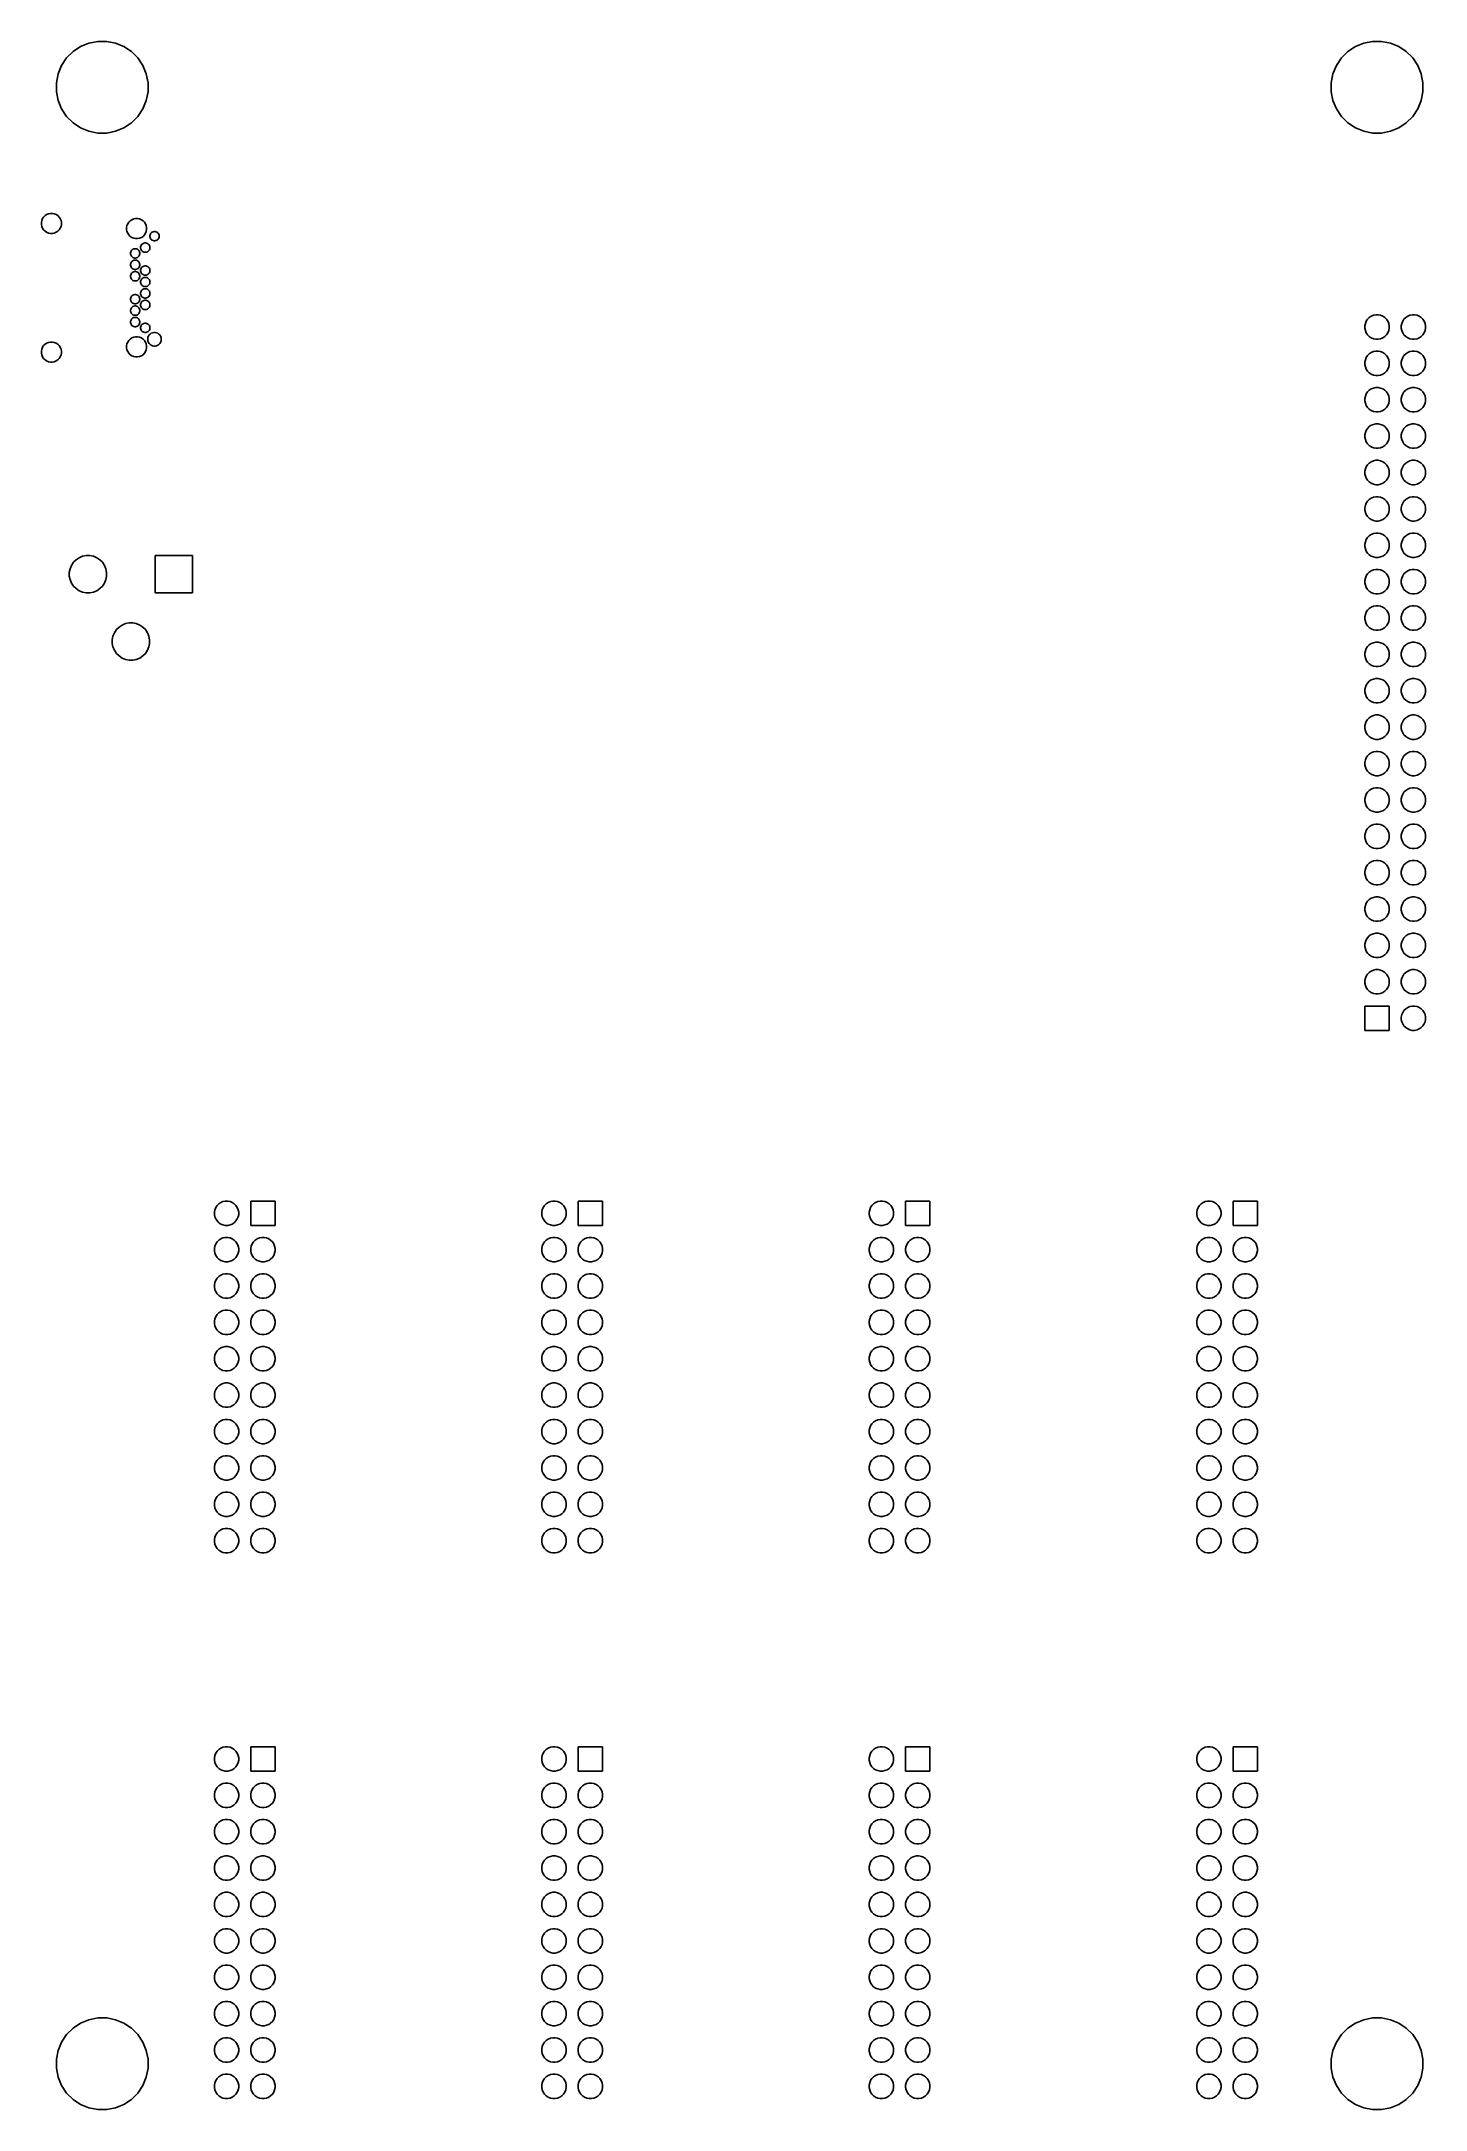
# Model space of a CAD drawing. Extents: x 2.43 to 6.24, y -6.5 to -0.82.
import ezdxf

# ---------------------------------------------------------------- set-up
doc = ezdxf.new("R2010")
doc.units = 0
doc.header["$MEASUREMENT"] = 0
doc.layers.add('BLACK', color=7, linetype='CONTINUOUS')

msp = doc.modelspace()

# ---------------------------------------------------------------- linework, layer by layer
at = {"layer": 'BLACK', "linetype": 'CONTINUOUS'}
for p, q in [((2.50057, -0.86457), (2.51811, -0.84702)), ((2.51811, -0.84702), (2.53875, -0.83324)), ((2.53875, -0.83324), (2.56168, -0.82374)), ((2.56168, -0.82374), (2.58602, -0.8189)), ((2.58602, -0.8189), (2.61083, -0.8189)), ((2.61083, -0.8189), (2.63517, -0.82374)), ((2.63517, -0.82374), (2.6581, -0.83324)), ((2.6581, -0.83324), (2.67874, -0.84702)), ((2.67874, -0.84702), (2.69628, -0.86457)), ((6.0045, -0.86457), (6.02205, -0.84702)), ((6.02205, -0.84702), (6.04269, -0.83324)), ((6.04269, -0.83324), (6.06561, -0.82374)), ((6.06561, -0.82374), (6.08995, -0.8189)), ((6.08995, -0.8189), (6.11477, -0.8189)), ((6.11477, -0.8189), (6.13911, -0.82374)), ((6.13911, -0.82374), (6.16204, -0.83324)), ((6.16204, -0.83324), (6.18267, -0.84702)), ((6.18267, -0.84702), (6.20022, -0.86457)), ((2.47244, -0.93247), (2.47728, -0.90813)), ((2.47728, -0.90813), (2.48678, -0.88521)), ((2.48678, -0.88521), (2.50057, -0.86457)), ((2.69628, -0.86457), (2.71007, -0.88521)), ((2.71007, -0.88521), (2.71957, -0.90813)), ((2.71957, -0.90813), (2.72441, -0.93247)), ((5.97638, -0.93247), (5.98122, -0.90813)), ((5.98122, -0.90813), (5.99072, -0.88521)), ((5.99072, -0.88521), (6.0045, -0.86457)), ((6.20022, -0.86457), (6.21401, -0.88521)), ((6.21401, -0.88521), (6.2235, -0.90813)), ((6.2235, -0.90813), (6.22835, -0.93247)), ((2.47244, -0.95729), (2.47244, -0.93247)), ((2.47728, -0.98163), (2.47244, -0.95729)), ((2.72441, -0.95729), (2.71957, -0.98163)), ((2.72441, -0.93247), (2.72441, -0.95729)), ((5.97638, -0.95729), (5.97638, -0.93247)), ((5.98122, -0.98163), (5.97638, -0.95729)), ((6.22835, -0.95729), (6.2235, -0.98163)), ((6.22835, -0.93247), (6.22835, -0.95729)), ((2.48678, -1.00456), (2.47728, -0.98163)), ((2.50057, -1.02519), (2.48678, -1.00456)), ((2.71007, -1.00456), (2.69628, -1.02519)), ((2.71957, -0.98163), (2.71007, -1.00456)), ((5.99072, -1.00456), (5.98122, -0.98163)), ((6.0045, -1.02519), (5.99072, -1.00456)), ((6.21401, -1.00456), (6.20022, -1.02519)), ((6.2235, -0.98163), (6.21401, -1.00456)), ((2.51811, -1.04274), (2.50057, -1.02519)), ((2.53875, -1.05653), (2.51811, -1.04274)), ((2.56168, -1.06602), (2.53875, -1.05653)), ((2.58602, -1.07087), (2.56168, -1.06602)), ((2.61083, -1.07087), (2.58602, -1.07087)), ((2.63517, -1.06602), (2.61083, -1.07087)), ((2.6581, -1.05653), (2.63517, -1.06602)), ((2.67874, -1.04274), (2.6581, -1.05653)), ((2.69628, -1.02519), (2.67874, -1.04274)), ((6.02205, -1.04274), (6.0045, -1.02519)), ((6.04269, -1.05653), (6.02205, -1.04274)), ((6.06561, -1.06602), (6.04269, -1.05653)), ((6.08995, -1.07087), (6.06561, -1.06602)), ((6.11477, -1.07087), (6.08995, -1.07087)), ((6.13911, -1.06602), (6.11477, -1.07087)), ((6.16204, -1.05653), (6.13911, -1.06602)), ((6.18267, -1.04274), (6.16204, -1.05653)), ((6.20022, -1.02519), (6.18267, -1.04274)), ((2.43216, -1.31125), (2.43424, -1.30624)), ((2.43424, -1.30624), (2.43725, -1.30172)), ((2.43725, -1.30172), (2.44109, -1.29788)), ((2.44109, -1.29788), (2.44561, -1.29487)), ((2.44561, -1.29487), (2.45062, -1.29279)), ((2.45062, -1.29279), (2.45595, -1.29173)), ((2.45595, -1.29173), (2.46138, -1.29173)), ((2.46138, -1.29173), (2.4667, -1.29279)), ((2.4667, -1.29279), (2.47172, -1.29487)), ((2.47172, -1.29487), (2.47623, -1.29788)), ((2.47623, -1.29788), (2.48007, -1.30172)), ((2.48007, -1.30172), (2.48308, -1.30624)), ((2.48308, -1.30624), (2.48516, -1.31125)), ((2.67986, -1.30904), (2.68487, -1.30696)), ((2.68487, -1.30696), (2.6902, -1.30591)), ((2.6902, -1.30591), (2.69563, -1.30591)), ((2.69563, -1.30591), (2.70095, -1.30696)), ((2.70095, -1.30696), (2.70597, -1.30904)), ((2.4311, -1.31658), (2.43216, -1.31125)), ((2.4311, -1.32201), (2.4311, -1.31658)), ((2.43216, -1.32733), (2.4311, -1.32201)), ((2.43424, -1.33235), (2.43216, -1.32733)), ((2.43725, -1.33686), (2.43424, -1.33235)), ((2.44109, -1.3407), (2.43725, -1.33686)), ((2.44561, -1.34371), (2.44109, -1.3407)), ((2.45062, -1.34579), (2.44561, -1.34371)), ((2.45595, -1.34685), (2.45062, -1.34579)), ((2.46138, -1.34685), (2.45595, -1.34685)), ((2.4667, -1.34579), (2.46138, -1.34685)), ((2.47172, -1.34371), (2.4667, -1.34579)), ((2.47623, -1.3407), (2.47172, -1.34371)), ((2.48007, -1.33686), (2.47623, -1.3407)), ((2.48308, -1.33235), (2.48007, -1.33686)), ((2.48516, -1.32733), (2.48308, -1.33235)), ((2.48516, -1.31125), (2.48622, -1.31658)), ((2.48622, -1.32201), (2.48516, -1.32733)), ((2.48622, -1.31658), (2.48622, -1.32201)), ((2.66535, -1.33075), (2.66641, -1.32543)), ((2.66535, -1.33618), (2.66535, -1.33075)), ((2.66641, -1.3415), (2.66535, -1.33618)), ((2.66641, -1.32543), (2.66849, -1.32041)), ((2.66849, -1.34652), (2.66641, -1.3415)), ((2.66849, -1.32041), (2.67151, -1.3159)), ((2.67151, -1.35103), (2.66849, -1.34652)), ((2.67151, -1.3159), (2.67535, -1.31206)), ((2.67535, -1.35487), (2.67151, -1.35103)), ((2.67535, -1.31206), (2.67986, -1.30904)), ((2.67986, -1.35789), (2.67535, -1.35487)), ((2.68487, -1.35996), (2.67986, -1.35789)), ((2.6902, -1.36102), (2.68487, -1.35996)), ((2.69563, -1.36102), (2.6902, -1.36102)), ((2.70095, -1.35996), (2.69563, -1.36102)), ((2.70597, -1.35789), (2.70095, -1.35996)), ((2.70597, -1.30904), (2.71048, -1.31206)), ((2.71048, -1.35487), (2.70597, -1.35789)), ((2.71048, -1.31206), (2.71432, -1.3159)), ((2.71432, -1.35103), (2.71048, -1.35487)), ((2.71432, -1.3159), (2.71734, -1.32041)), ((2.71734, -1.34652), (2.71432, -1.35103)), ((2.71734, -1.32041), (2.71941, -1.32543)), ((2.71941, -1.3415), (2.71734, -1.34652)), ((2.71941, -1.32543), (2.72047, -1.33075)), ((2.72047, -1.33618), (2.71941, -1.3415)), ((2.72047, -1.33075), (2.72047, -1.33618)), ((2.72933, -1.35307), (2.72982, -1.3506)), ((2.72933, -1.35559), (2.72933, -1.35307)), ((2.72982, -1.35806), (2.72933, -1.35559)), ((2.72982, -1.3506), (2.73079, -1.34827)), ((2.73079, -1.36039), (2.72982, -1.35806)), ((2.73079, -1.34827), (2.73219, -1.34617)), ((2.73219, -1.36249), (2.73079, -1.36039)), ((2.73219, -1.34617), (2.73397, -1.34439)), ((2.73397, -1.36427), (2.73219, -1.36249)), ((2.73397, -1.34439), (2.73607, -1.34299)), ((2.73607, -1.36567), (2.73397, -1.36427)), ((2.73607, -1.34299), (2.73839, -1.34203)), ((2.73839, -1.34203), (2.74087, -1.34154)), ((2.74087, -1.34154), (2.74339, -1.34154)), ((2.74339, -1.34154), (2.74586, -1.34203)), ((2.74586, -1.34203), (2.74819, -1.34299)), ((2.74819, -1.34299), (2.75028, -1.34439)), ((2.75028, -1.36427), (2.74819, -1.36567)), ((2.75028, -1.34439), (2.75206, -1.34617)), ((2.75206, -1.36249), (2.75028, -1.36427)), ((2.75206, -1.34617), (2.75347, -1.34827)), ((2.75347, -1.36039), (2.75206, -1.36249)), ((2.75347, -1.34827), (2.75443, -1.3506)), ((2.75443, -1.35806), (2.75347, -1.36039)), ((2.75443, -1.3506), (2.75492, -1.35307)), ((2.75492, -1.35559), (2.75443, -1.35806)), ((2.75492, -1.35307), (2.75492, -1.35559)), ((2.67618, -1.40031), (2.67667, -1.39784)), ((2.67618, -1.40284), (2.67618, -1.40031)), ((2.67667, -1.40531), (2.67618, -1.40284)), ((2.67667, -1.39784), (2.67764, -1.39551)), ((2.67764, -1.40764), (2.67667, -1.40531)), ((2.67764, -1.39551), (2.67904, -1.39342)), ((2.67904, -1.40973), (2.67764, -1.40764)), ((2.67904, -1.39342), (2.68082, -1.39164)), ((2.68082, -1.41151), (2.67904, -1.40973)), ((2.68082, -1.39164), (2.68292, -1.39024)), ((2.68292, -1.41291), (2.68082, -1.41151)), ((2.68292, -1.39024), (2.68524, -1.38927)), ((2.68524, -1.41388), (2.68292, -1.41291)), ((2.68292, -1.42173), (2.68524, -1.42077)), ((2.68524, -1.38927), (2.68772, -1.38878)), ((2.68772, -1.41437), (2.68524, -1.41388)), ((2.68524, -1.42077), (2.68772, -1.42028)), ((2.68772, -1.38878), (2.69024, -1.38878)), ((2.69024, -1.41437), (2.68772, -1.41437)), ((2.68772, -1.42028), (2.69024, -1.42028)), ((2.69024, -1.38878), (2.69271, -1.38927)), ((2.69271, -1.41388), (2.69024, -1.41437)), ((2.69024, -1.42028), (2.69271, -1.42077)), ((2.69271, -1.38927), (2.69504, -1.39024)), ((2.69504, -1.41291), (2.69271, -1.41388)), ((2.69271, -1.42077), (2.69504, -1.42173)), ((2.69504, -1.39024), (2.69713, -1.39164)), ((2.69713, -1.41151), (2.69504, -1.41291)), ((2.69713, -1.39164), (2.69892, -1.39342)), ((2.69892, -1.40973), (2.69713, -1.41151)), ((2.69892, -1.39342), (2.70032, -1.39551)), ((2.70032, -1.40764), (2.69892, -1.40973)), ((2.70032, -1.39551), (2.70128, -1.39784)), ((2.70128, -1.40531), (2.70032, -1.40764)), ((2.70128, -1.39784), (2.70177, -1.40031)), ((2.70177, -1.40284), (2.70128, -1.40531)), ((2.70177, -1.40031), (2.70177, -1.40284)), ((2.70374, -1.38457), (2.70423, -1.38209)), ((2.70374, -1.38709), (2.70374, -1.38457)), ((2.70423, -1.38956), (2.70374, -1.38709)), ((2.70423, -1.38209), (2.7052, -1.37977)), ((2.7052, -1.39189), (2.70423, -1.38956)), ((2.7052, -1.37977), (2.7066, -1.37767)), ((2.7066, -1.39398), (2.7052, -1.39189)), ((2.7066, -1.37767), (2.70838, -1.37589)), ((2.70838, -1.39577), (2.7066, -1.39398)), ((2.70838, -1.37589), (2.71047, -1.37449)), ((2.71047, -1.39717), (2.70838, -1.39577)), ((2.71047, -1.37449), (2.7128, -1.37352)), ((2.7128, -1.39813), (2.71047, -1.39717)), ((2.7128, -1.37352), (2.71528, -1.37303)), ((2.71528, -1.39862), (2.7128, -1.39813)), ((2.71528, -1.37303), (2.7178, -1.37303)), ((2.7178, -1.39862), (2.71528, -1.39862)), ((2.7178, -1.37303), (2.72027, -1.37352)), ((2.72027, -1.39813), (2.7178, -1.39862)), ((2.72027, -1.37352), (2.7226, -1.37449)), ((2.7226, -1.39717), (2.72027, -1.39813)), ((2.7226, -1.37449), (2.72469, -1.37589)), ((2.72469, -1.39577), (2.7226, -1.39717)), ((2.72469, -1.37589), (2.72647, -1.37767)), ((2.72647, -1.39398), (2.72469, -1.39577)), ((2.72647, -1.37767), (2.72787, -1.37977)), ((2.72787, -1.39189), (2.72647, -1.39398)), ((2.72787, -1.37977), (2.72884, -1.38209)), ((2.72884, -1.38956), (2.72787, -1.39189)), ((2.72884, -1.38209), (2.72933, -1.38457)), ((2.72933, -1.38709), (2.72884, -1.38956)), ((2.72933, -1.38457), (2.72933, -1.38709)), ((2.73839, -1.36663), (2.73607, -1.36567)), ((2.74087, -1.36713), (2.73839, -1.36663)), ((2.74339, -1.36713), (2.74087, -1.36713)), ((2.74586, -1.36663), (2.74339, -1.36713)), ((2.74819, -1.36567), (2.74586, -1.36663)), ((2.67618, -1.43181), (2.67667, -1.42934)), ((2.67618, -1.43433), (2.67618, -1.43181)), ((2.67667, -1.4368), (2.67618, -1.43433)), ((2.67618, -1.46331), (2.67667, -1.46083)), ((2.67618, -1.46583), (2.67618, -1.46331)), ((2.67667, -1.4683), (2.67618, -1.46583)), ((2.67667, -1.42934), (2.67764, -1.42701)), ((2.67764, -1.43913), (2.67667, -1.4368)), ((2.67667, -1.46083), (2.67764, -1.45851)), ((2.67764, -1.47063), (2.67667, -1.4683)), ((2.67764, -1.42701), (2.67904, -1.42491)), ((2.67904, -1.44123), (2.67764, -1.43913)), ((2.67764, -1.45851), (2.67904, -1.45641)), ((2.67904, -1.47272), (2.67764, -1.47063)), ((2.67904, -1.42491), (2.68082, -1.42313)), ((2.68082, -1.44301), (2.67904, -1.44123)), ((2.67904, -1.45641), (2.68082, -1.45463)), ((2.68082, -1.47451), (2.67904, -1.47272)), ((2.68082, -1.42313), (2.68292, -1.42173)), ((2.68292, -1.44441), (2.68082, -1.44301)), ((2.68082, -1.45463), (2.68292, -1.45323)), ((2.68292, -1.47591), (2.68082, -1.47451)), ((2.68524, -1.44537), (2.68292, -1.44441)), ((2.68292, -1.45323), (2.68524, -1.45226)), ((2.68524, -1.47687), (2.68292, -1.47591)), ((2.68772, -1.44587), (2.68524, -1.44537)), ((2.68524, -1.45226), (2.68772, -1.45177)), ((2.68772, -1.47736), (2.68524, -1.47687)), ((2.69024, -1.44587), (2.68772, -1.44587)), ((2.68772, -1.45177), (2.69024, -1.45177)), ((2.69024, -1.47736), (2.68772, -1.47736)), ((2.69271, -1.44537), (2.69024, -1.44587)), ((2.69024, -1.45177), (2.69271, -1.45226)), ((2.69271, -1.47687), (2.69024, -1.47736)), ((2.69504, -1.44441), (2.69271, -1.44537)), ((2.69271, -1.45226), (2.69504, -1.45323)), ((2.69504, -1.47591), (2.69271, -1.47687)), ((2.69504, -1.42173), (2.69713, -1.42313)), ((2.69713, -1.44301), (2.69504, -1.44441)), ((2.69504, -1.45323), (2.69713, -1.45463)), ((2.69713, -1.47451), (2.69504, -1.47591)), ((2.69713, -1.42313), (2.69892, -1.42491)), ((2.69892, -1.44123), (2.69713, -1.44301)), ((2.69713, -1.45463), (2.69892, -1.45641)), ((2.69892, -1.47272), (2.69713, -1.47451)), ((2.69892, -1.42491), (2.70032, -1.42701)), ((2.70032, -1.43913), (2.69892, -1.44123)), ((2.69892, -1.45641), (2.70032, -1.45851)), ((2.70032, -1.47063), (2.69892, -1.47272)), ((2.70032, -1.42701), (2.70128, -1.42934)), ((2.70128, -1.4368), (2.70032, -1.43913)), ((2.70032, -1.45851), (2.70128, -1.46083)), ((2.70128, -1.4683), (2.70032, -1.47063)), ((2.70128, -1.42934), (2.70177, -1.43181)), ((2.70177, -1.43433), (2.70128, -1.4368)), ((2.70128, -1.46083), (2.70177, -1.46331)), ((2.70177, -1.46583), (2.70128, -1.4683)), ((2.70177, -1.43181), (2.70177, -1.43433)), ((2.70177, -1.46331), (2.70177, -1.46583)), ((2.70374, -1.44756), (2.70423, -1.44509)), ((2.70374, -1.45008), (2.70374, -1.44756)), ((2.70423, -1.45255), (2.70374, -1.45008)), ((2.70374, -1.47905), (2.70423, -1.47658)), ((2.70423, -1.44509), (2.7052, -1.44276)), ((2.7052, -1.45488), (2.70423, -1.45255)), ((2.70423, -1.47658), (2.7052, -1.47425)), ((2.7052, -1.44276), (2.7066, -1.44066)), ((2.7066, -1.45698), (2.7052, -1.45488)), ((2.7052, -1.47425), (2.7066, -1.47216)), ((2.7066, -1.44066), (2.70838, -1.43888)), ((2.70838, -1.45876), (2.7066, -1.45698)), ((2.7066, -1.47216), (2.70838, -1.47038)), ((2.70838, -1.43888), (2.71047, -1.43748)), ((2.71047, -1.46016), (2.70838, -1.45876)), ((2.70838, -1.47038), (2.71047, -1.46898)), ((2.71047, -1.43748), (2.7128, -1.43652)), ((2.7128, -1.46112), (2.71047, -1.46016)), ((2.71047, -1.46898), (2.7128, -1.46801)), ((2.7128, -1.43652), (2.71528, -1.43602)), ((2.71528, -1.46161), (2.7128, -1.46112)), ((2.7128, -1.46801), (2.71528, -1.46752)), ((2.71528, -1.43602), (2.7178, -1.43602)), ((2.7178, -1.46161), (2.71528, -1.46161)), ((2.71528, -1.46752), (2.7178, -1.46752)), ((2.7178, -1.43602), (2.72027, -1.43652)), ((2.72027, -1.46112), (2.7178, -1.46161)), ((2.7178, -1.46752), (2.72027, -1.46801)), ((2.72027, -1.43652), (2.7226, -1.43748)), ((2.7226, -1.46016), (2.72027, -1.46112)), ((2.72027, -1.46801), (2.7226, -1.46898)), ((2.7226, -1.43748), (2.72469, -1.43888)), ((2.72469, -1.45876), (2.7226, -1.46016)), ((2.7226, -1.46898), (2.72469, -1.47038)), ((2.72469, -1.43888), (2.72647, -1.44066)), ((2.72647, -1.45698), (2.72469, -1.45876)), ((2.72469, -1.47038), (2.72647, -1.47216)), ((2.72647, -1.44066), (2.72787, -1.44276)), ((2.72787, -1.45488), (2.72647, -1.45698)), ((2.72647, -1.47216), (2.72787, -1.47425)), ((2.72787, -1.44276), (2.72884, -1.44509)), ((2.72884, -1.45255), (2.72787, -1.45488)), ((2.72787, -1.47425), (2.72884, -1.47658)), ((2.72884, -1.44509), (2.72933, -1.44756)), ((2.72933, -1.45008), (2.72884, -1.45255)), ((2.72884, -1.47658), (2.72933, -1.47905)), ((2.72933, -1.44756), (2.72933, -1.45008)), ((2.67618, -1.5263), (2.67667, -1.52383)), ((2.67618, -1.52882), (2.67618, -1.5263)), ((2.67667, -1.53129), (2.67618, -1.52882)), ((2.67667, -1.52383), (2.67764, -1.5215)), ((2.67764, -1.53362), (2.67667, -1.53129)), ((2.67764, -1.5215), (2.67904, -1.5194)), ((2.67904, -1.53572), (2.67764, -1.53362)), ((2.67904, -1.5194), (2.68082, -1.51762)), ((2.68082, -1.51762), (2.68292, -1.51622)), ((2.68292, -1.51622), (2.68524, -1.51526)), ((2.68524, -1.51526), (2.68772, -1.51476)), ((2.68772, -1.51476), (2.69024, -1.51476)), ((2.69024, -1.51476), (2.69271, -1.51526)), ((2.69271, -1.51526), (2.69504, -1.51622)), ((2.69504, -1.51622), (2.69713, -1.51762)), ((2.69713, -1.51762), (2.69892, -1.5194)), ((2.69892, -1.5194), (2.70032, -1.5215)), ((2.70032, -1.53362), (2.69892, -1.53572)), ((2.70032, -1.5215), (2.70128, -1.52383)), ((2.70128, -1.53129), (2.70032, -1.53362)), ((2.70128, -1.52383), (2.70177, -1.5263)), ((2.70177, -1.52882), (2.70128, -1.53129)), ((2.70177, -1.5263), (2.70177, -1.52882)), ((2.70374, -1.48158), (2.70374, -1.47905)), ((2.70423, -1.48405), (2.70374, -1.48158)), ((2.70374, -1.51055), (2.70423, -1.50808)), ((2.70374, -1.51307), (2.70374, -1.51055)), ((2.70423, -1.51554), (2.70374, -1.51307)), ((2.7052, -1.48638), (2.70423, -1.48405)), ((2.70423, -1.50808), (2.7052, -1.50575)), ((2.7052, -1.51787), (2.70423, -1.51554)), ((2.7066, -1.48847), (2.7052, -1.48638)), ((2.7052, -1.50575), (2.7066, -1.50365)), ((2.7066, -1.51997), (2.7052, -1.51787)), ((2.70838, -1.49025), (2.7066, -1.48847)), ((2.7066, -1.50365), (2.70838, -1.50187)), ((2.70838, -1.52175), (2.7066, -1.51997)), ((2.7066, -1.53515), (2.70838, -1.53337)), ((2.71047, -1.49165), (2.70838, -1.49025)), ((2.70838, -1.50187), (2.71047, -1.50047)), ((2.71047, -1.52315), (2.70838, -1.52175)), ((2.70838, -1.53337), (2.71047, -1.53197)), ((2.7128, -1.49262), (2.71047, -1.49165)), ((2.71047, -1.50047), (2.7128, -1.49951)), ((2.7128, -1.52411), (2.71047, -1.52315)), ((2.71047, -1.53197), (2.7128, -1.531)), ((2.71528, -1.49311), (2.7128, -1.49262)), ((2.7128, -1.49951), (2.71528, -1.49902)), ((2.71528, -1.52461), (2.7128, -1.52411)), ((2.7128, -1.531), (2.71528, -1.53051)), ((2.7178, -1.49311), (2.71528, -1.49311)), ((2.71528, -1.49902), (2.7178, -1.49902)), ((2.7178, -1.52461), (2.71528, -1.52461)), ((2.71528, -1.53051), (2.7178, -1.53051)), ((2.72027, -1.49262), (2.7178, -1.49311)), ((2.7178, -1.49902), (2.72027, -1.49951)), ((2.72027, -1.52411), (2.7178, -1.52461)), ((2.7178, -1.53051), (2.72027, -1.531)), ((2.7226, -1.49165), (2.72027, -1.49262)), ((2.72027, -1.49951), (2.7226, -1.50047)), ((2.7226, -1.52315), (2.72027, -1.52411)), ((2.72027, -1.531), (2.7226, -1.53197)), ((2.72469, -1.49025), (2.7226, -1.49165)), ((2.7226, -1.50047), (2.72469, -1.50187)), ((2.72469, -1.52175), (2.7226, -1.52315)), ((2.7226, -1.53197), (2.72469, -1.53337)), ((2.72647, -1.48847), (2.72469, -1.49025)), ((2.72469, -1.50187), (2.72647, -1.50365)), ((2.72647, -1.51997), (2.72469, -1.52175)), ((2.72469, -1.53337), (2.72647, -1.53515)), ((2.72787, -1.48638), (2.72647, -1.48847)), ((2.72647, -1.50365), (2.72787, -1.50575)), ((2.72787, -1.51787), (2.72647, -1.51997)), ((2.72884, -1.48405), (2.72787, -1.48638)), ((2.72787, -1.50575), (2.72884, -1.50808)), ((2.72884, -1.51554), (2.72787, -1.51787)), ((2.72933, -1.48158), (2.72884, -1.48405)), ((2.72884, -1.50808), (2.72933, -1.51055)), ((2.72933, -1.51307), (2.72884, -1.51554)), ((2.72933, -1.47905), (2.72933, -1.48158)), ((2.72933, -1.51055), (2.72933, -1.51307)), ((2.67618, -1.55779), (2.67667, -1.55532)), ((2.67618, -1.56032), (2.67618, -1.55779)), ((2.67667, -1.56279), (2.67618, -1.56032)), ((2.67618, -1.58929), (2.67667, -1.58682)), ((2.67618, -1.59181), (2.67618, -1.58929)), ((2.67667, -1.59428), (2.67618, -1.59181)), ((2.67667, -1.55532), (2.67764, -1.55299)), ((2.67764, -1.56512), (2.67667, -1.56279)), ((2.67667, -1.58682), (2.67764, -1.58449)), ((2.67764, -1.55299), (2.67904, -1.5509)), ((2.67904, -1.56721), (2.67764, -1.56512)), ((2.67764, -1.58449), (2.67904, -1.58239)), ((2.68082, -1.5375), (2.67904, -1.53572)), ((2.67904, -1.5509), (2.68082, -1.54912)), ((2.68082, -1.56899), (2.67904, -1.56721)), ((2.67904, -1.58239), (2.68082, -1.58061)), ((2.68292, -1.5389), (2.68082, -1.5375)), ((2.68082, -1.54912), (2.68292, -1.54772)), ((2.68292, -1.57039), (2.68082, -1.56899)), ((2.68082, -1.58061), (2.68292, -1.57921)), ((2.68524, -1.53986), (2.68292, -1.5389)), ((2.68292, -1.54772), (2.68524, -1.54675)), ((2.68524, -1.57136), (2.68292, -1.57039)), ((2.68292, -1.57921), (2.68524, -1.57825)), ((2.68772, -1.54035), (2.68524, -1.53986)), ((2.68524, -1.54675), (2.68772, -1.54626)), ((2.68772, -1.57185), (2.68524, -1.57136)), ((2.68524, -1.57825), (2.68772, -1.57776)), ((2.69024, -1.54035), (2.68772, -1.54035)), ((2.68772, -1.54626), (2.69024, -1.54626)), ((2.69024, -1.57185), (2.68772, -1.57185)), ((2.68772, -1.57776), (2.69024, -1.57776)), ((2.69271, -1.53986), (2.69024, -1.54035)), ((2.69024, -1.54626), (2.69271, -1.54675)), ((2.69271, -1.57136), (2.69024, -1.57185)), ((2.69024, -1.57776), (2.69271, -1.57825)), ((2.69504, -1.5389), (2.69271, -1.53986)), ((2.69271, -1.54675), (2.69504, -1.54772)), ((2.69504, -1.57039), (2.69271, -1.57136)), ((2.69271, -1.57825), (2.69504, -1.57921)), ((2.69713, -1.5375), (2.69504, -1.5389)), ((2.69504, -1.54772), (2.69713, -1.54912)), ((2.69713, -1.56899), (2.69504, -1.57039)), ((2.69504, -1.57921), (2.69713, -1.58061)), ((2.69892, -1.53572), (2.69713, -1.5375)), ((2.69713, -1.54912), (2.69892, -1.5509)), ((2.69892, -1.56721), (2.69713, -1.56899)), ((2.69713, -1.58061), (2.69892, -1.58239)), ((2.69892, -1.5509), (2.70032, -1.55299)), ((2.70032, -1.56512), (2.69892, -1.56721)), ((2.69892, -1.58239), (2.70032, -1.58449)), ((2.70032, -1.55299), (2.70128, -1.55532)), ((2.70128, -1.56279), (2.70032, -1.56512)), ((2.70032, -1.58449), (2.70128, -1.58682)), ((2.70128, -1.55532), (2.70177, -1.55779)), ((2.70177, -1.56032), (2.70128, -1.56279)), ((2.70128, -1.58682), (2.70177, -1.58929)), ((2.70177, -1.59181), (2.70128, -1.59428)), ((2.70177, -1.55779), (2.70177, -1.56032)), ((2.70177, -1.58929), (2.70177, -1.59181)), ((2.70374, -1.54205), (2.70423, -1.53957)), ((2.70374, -1.54457), (2.70374, -1.54205)), ((2.70423, -1.54704), (2.70374, -1.54457)), ((2.70423, -1.53957), (2.7052, -1.53725)), ((2.7052, -1.54937), (2.70423, -1.54704)), ((2.7052, -1.53725), (2.7066, -1.53515)), ((2.7066, -1.55146), (2.7052, -1.54937)), ((2.70838, -1.55325), (2.7066, -1.55146)), ((2.71047, -1.55465), (2.70838, -1.55325)), ((2.7128, -1.55561), (2.71047, -1.55465)), ((2.71528, -1.5561), (2.7128, -1.55561)), ((2.7178, -1.5561), (2.71528, -1.5561)), ((2.72027, -1.55561), (2.7178, -1.5561)), ((2.7226, -1.55465), (2.72027, -1.55561)), ((2.72469, -1.55325), (2.7226, -1.55465)), ((2.72647, -1.55146), (2.72469, -1.55325)), ((2.72647, -1.53515), (2.72787, -1.53725)), ((2.72787, -1.54937), (2.72647, -1.55146)), ((2.72787, -1.53725), (2.72884, -1.53957)), ((2.72884, -1.54704), (2.72787, -1.54937)), ((2.72884, -1.53957), (2.72933, -1.54205)), ((2.72933, -1.54457), (2.72884, -1.54704)), ((2.72933, -1.54205), (2.72933, -1.54457)), ((6.07018, -1.59418), (6.07271, -1.58809)), ((6.07271, -1.58809), (6.07637, -1.5826)), ((6.07637, -1.5826), (6.08103, -1.57794)), ((6.08103, -1.57794), (6.08651, -1.57428)), ((6.08651, -1.57428), (6.0926, -1.57176)), ((6.0926, -1.57176), (6.09907, -1.57047)), ((6.09907, -1.57047), (6.10566, -1.57047)), ((6.10566, -1.57047), (6.11212, -1.57176)), ((6.11212, -1.57176), (6.11821, -1.57428)), ((6.11821, -1.57428), (6.12369, -1.57794)), ((6.12369, -1.57794), (6.12836, -1.5826)), ((6.12836, -1.5826), (6.13202, -1.58809)), ((6.13202, -1.58809), (6.13454, -1.59418)), ((6.17018, -1.59418), (6.17271, -1.58809)), ((6.17271, -1.58809), (6.17637, -1.5826)), ((6.17637, -1.5826), (6.18103, -1.57794)), ((6.18103, -1.57794), (6.18651, -1.57428)), ((6.18651, -1.57428), (6.1926, -1.57176)), ((6.1926, -1.57176), (6.19907, -1.57047)), ((6.19907, -1.57047), (6.20566, -1.57047)), ((6.20566, -1.57047), (6.21212, -1.57176)), ((6.21212, -1.57176), (6.21821, -1.57428)), ((6.21821, -1.57428), (6.22369, -1.57794)), ((6.22369, -1.57794), (6.22836, -1.5826)), ((6.22836, -1.5826), (6.23202, -1.58809)), ((6.23202, -1.58809), (6.23454, -1.59418)), ((2.44109, -1.65143), (2.44561, -1.64841)), ((2.44561, -1.64841), (2.45062, -1.64633)), ((2.45062, -1.64633), (2.45595, -1.64528)), ((2.45595, -1.64528), (2.46138, -1.64528)), ((2.46138, -1.64528), (2.4667, -1.64633)), ((2.4667, -1.64633), (2.47172, -1.64841)), ((2.47172, -1.64841), (2.47623, -1.65143)), ((2.66641, -1.65062), (2.66849, -1.64561)), ((2.66849, -1.64561), (2.67151, -1.64109)), ((2.67151, -1.64109), (2.67535, -1.63725)), ((2.67535, -1.63725), (2.67986, -1.63424)), ((2.67764, -1.59661), (2.67667, -1.59428)), ((2.67904, -1.59871), (2.67764, -1.59661)), ((2.68082, -1.60049), (2.67904, -1.59871)), ((2.67986, -1.63424), (2.68487, -1.63216)), ((2.68292, -1.60189), (2.68082, -1.60049)), ((2.68524, -1.60285), (2.68292, -1.60189)), ((2.68487, -1.63216), (2.6902, -1.6311)), ((2.68772, -1.60335), (2.68524, -1.60285)), ((2.69024, -1.60335), (2.68772, -1.60335)), ((2.6902, -1.6311), (2.69563, -1.6311)), ((2.69271, -1.60285), (2.69024, -1.60335)), ((2.69504, -1.60189), (2.69271, -1.60285)), ((2.69713, -1.60049), (2.69504, -1.60189)), ((2.69563, -1.6311), (2.70095, -1.63216)), ((2.69892, -1.59871), (2.69713, -1.60049)), ((2.70032, -1.59661), (2.69892, -1.59871)), ((2.70128, -1.59428), (2.70032, -1.59661)), ((2.70095, -1.63216), (2.70597, -1.63424)), ((2.70374, -1.60504), (2.70423, -1.60257)), ((2.70374, -1.60756), (2.70374, -1.60504)), ((2.70423, -1.61003), (2.70374, -1.60756)), ((2.70423, -1.60257), (2.7052, -1.60024)), ((2.7052, -1.61236), (2.70423, -1.61003)), ((2.7052, -1.60024), (2.7066, -1.59814)), ((2.7066, -1.61446), (2.7052, -1.61236)), ((2.70597, -1.63424), (2.71048, -1.63725)), ((2.7066, -1.59814), (2.70838, -1.59636)), ((2.70838, -1.61624), (2.7066, -1.61446)), ((2.70838, -1.59636), (2.71047, -1.59496)), ((2.71047, -1.61764), (2.70838, -1.61624)), ((2.71047, -1.59496), (2.7128, -1.594)), ((2.7128, -1.6186), (2.71047, -1.61764)), ((2.71048, -1.63725), (2.71432, -1.64109)), ((2.7128, -1.594), (2.71528, -1.5935)), ((2.71528, -1.61909), (2.7128, -1.6186)), ((2.71432, -1.64109), (2.71734, -1.64561)), ((2.71528, -1.5935), (2.7178, -1.5935)), ((2.7178, -1.61909), (2.71528, -1.61909)), ((2.71734, -1.64561), (2.71941, -1.65062)), ((2.7178, -1.5935), (2.72027, -1.594)), ((2.72027, -1.6186), (2.7178, -1.61909)), ((2.72027, -1.594), (2.7226, -1.59496)), ((2.7226, -1.61764), (2.72027, -1.6186)), ((2.7226, -1.59496), (2.72469, -1.59636)), ((2.72469, -1.61624), (2.7226, -1.61764)), ((2.72343, -1.63595), (2.72414, -1.63234)), ((2.72343, -1.63964), (2.72343, -1.63595)), ((2.72414, -1.64325), (2.72343, -1.63964)), ((2.72414, -1.63234), (2.72555, -1.62894)), ((2.72555, -1.64665), (2.72414, -1.64325)), ((2.72469, -1.59636), (2.72647, -1.59814)), ((2.72647, -1.61446), (2.72469, -1.61624)), ((2.72555, -1.62894), (2.7276, -1.62587)), ((2.7276, -1.64972), (2.72555, -1.64665)), ((2.72647, -1.59814), (2.72787, -1.60024)), ((2.72787, -1.61236), (2.72647, -1.61446)), ((2.7276, -1.62587), (2.7302, -1.62327)), ((2.72787, -1.60024), (2.72884, -1.60257)), ((2.72884, -1.61003), (2.72787, -1.61236)), ((2.72884, -1.60257), (2.72933, -1.60504)), ((2.72933, -1.60756), (2.72884, -1.61003)), ((2.72933, -1.60504), (2.72933, -1.60756)), ((2.7302, -1.62327), (2.73327, -1.62122)), ((2.73327, -1.62122), (2.73667, -1.61981)), ((2.73667, -1.61981), (2.74028, -1.61909)), ((2.74028, -1.61909), (2.74397, -1.61909)), ((2.74397, -1.61909), (2.74758, -1.61981)), ((2.74758, -1.61981), (2.75098, -1.62122)), ((2.75098, -1.62122), (2.75405, -1.62327)), ((2.75405, -1.62327), (2.75665, -1.62587)), ((2.75665, -1.62587), (2.7587, -1.62894)), ((2.7587, -1.64665), (2.75665, -1.64972)), ((2.7587, -1.62894), (2.76011, -1.63234)), ((2.76011, -1.64325), (2.7587, -1.64665)), ((2.76011, -1.63234), (2.76083, -1.63595)), ((2.76083, -1.63964), (2.76011, -1.64325)), ((2.76083, -1.63595), (2.76083, -1.63964)), ((6.0689, -1.60064), (6.07018, -1.59418)), ((6.0689, -1.60723), (6.0689, -1.60064)), ((6.07018, -1.6137), (6.0689, -1.60723)), ((6.07271, -1.61979), (6.07018, -1.6137)), ((6.07637, -1.62527), (6.07271, -1.61979)), ((6.08103, -1.62993), (6.07637, -1.62527)), ((6.08651, -1.63359), (6.08103, -1.62993)), ((6.0926, -1.63612), (6.08651, -1.63359)), ((6.09907, -1.6374), (6.0926, -1.63612)), ((6.10566, -1.6374), (6.09907, -1.6374)), ((6.11212, -1.63612), (6.10566, -1.6374)), ((6.11821, -1.63359), (6.11212, -1.63612)), ((6.12369, -1.62993), (6.11821, -1.63359)), ((6.12836, -1.62527), (6.12369, -1.62993)), ((6.13202, -1.61979), (6.12836, -1.62527)), ((6.13454, -1.6137), (6.13202, -1.61979)), ((6.13454, -1.59418), (6.13583, -1.60064)), ((6.13583, -1.60723), (6.13454, -1.6137)), ((6.13583, -1.60064), (6.13583, -1.60723)), ((6.1689, -1.60064), (6.17018, -1.59418)), ((6.1689, -1.60723), (6.1689, -1.60064)), ((6.17018, -1.6137), (6.1689, -1.60723)), ((6.17271, -1.61979), (6.17018, -1.6137)), ((6.17637, -1.62527), (6.17271, -1.61979)), ((6.18103, -1.62993), (6.17637, -1.62527)), ((6.18651, -1.63359), (6.18103, -1.62993)), ((6.1926, -1.63612), (6.18651, -1.63359)), ((6.19907, -1.6374), (6.1926, -1.63612)), ((6.20566, -1.6374), (6.19907, -1.6374)), ((6.21212, -1.63612), (6.20566, -1.6374)), ((6.21821, -1.63359), (6.21212, -1.63612)), ((6.22369, -1.62993), (6.21821, -1.63359)), ((6.22836, -1.62527), (6.22369, -1.62993)), ((6.23202, -1.61979), (6.22836, -1.62527)), ((6.23454, -1.6137), (6.23202, -1.61979)), ((6.23454, -1.59418), (6.23583, -1.60064)), ((6.23583, -1.60723), (6.23454, -1.6137)), ((6.23583, -1.60064), (6.23583, -1.60723)), ((2.4311, -1.67012), (2.43216, -1.6648)), ((2.4311, -1.67555), (2.4311, -1.67012)), ((2.43216, -1.68087), (2.4311, -1.67555)), ((2.43216, -1.6648), (2.43424, -1.65978)), ((2.43424, -1.68589), (2.43216, -1.68087)), ((2.43424, -1.65978), (2.43725, -1.65527)), ((2.43725, -1.6904), (2.43424, -1.68589)), ((2.43725, -1.65527), (2.44109, -1.65143)), ((2.44109, -1.69424), (2.43725, -1.6904)), ((2.44561, -1.69726), (2.44109, -1.69424)), ((2.45062, -1.69933), (2.44561, -1.69726)), ((2.45595, -1.70039), (2.45062, -1.69933)), ((2.46138, -1.70039), (2.45595, -1.70039)), ((2.4667, -1.69933), (2.46138, -1.70039)), ((2.47172, -1.69726), (2.4667, -1.69933)), ((2.47623, -1.69424), (2.47172, -1.69726)), ((2.47623, -1.65143), (2.48007, -1.65527)), ((2.48007, -1.6904), (2.47623, -1.69424)), ((2.48007, -1.65527), (2.48308, -1.65978)), ((2.48308, -1.68589), (2.48007, -1.6904)), ((2.48308, -1.65978), (2.48516, -1.6648)), ((2.48516, -1.68087), (2.48308, -1.68589)), ((2.48516, -1.6648), (2.48622, -1.67012)), ((2.48622, -1.67555), (2.48516, -1.68087)), ((2.48622, -1.67012), (2.48622, -1.67555)), ((2.66535, -1.65595), (2.66641, -1.65062)), ((2.66535, -1.66138), (2.66535, -1.65595)), ((2.66641, -1.6667), (2.66535, -1.66138)), ((2.66849, -1.67172), (2.66641, -1.6667)), ((2.67151, -1.67623), (2.66849, -1.67172)), ((2.67535, -1.68007), (2.67151, -1.67623)), ((2.67986, -1.68308), (2.67535, -1.68007)), ((2.68487, -1.68516), (2.67986, -1.68308)), ((2.6902, -1.68622), (2.68487, -1.68516)), ((2.69563, -1.68622), (2.6902, -1.68622)), ((2.70095, -1.68516), (2.69563, -1.68622)), ((2.70597, -1.68308), (2.70095, -1.68516)), ((2.71048, -1.68007), (2.70597, -1.68308)), ((2.71432, -1.67623), (2.71048, -1.68007)), ((2.71734, -1.67172), (2.71432, -1.67623)), ((2.71941, -1.6667), (2.71734, -1.67172)), ((2.71941, -1.65062), (2.72047, -1.65595)), ((2.72047, -1.66138), (2.71941, -1.6667)), ((2.72047, -1.65595), (2.72047, -1.66138)), ((2.7302, -1.65232), (2.7276, -1.64972)), ((2.73327, -1.65437), (2.7302, -1.65232)), ((2.73667, -1.65578), (2.73327, -1.65437)), ((2.74028, -1.6565), (2.73667, -1.65578)), ((2.74397, -1.6565), (2.74028, -1.6565)), ((2.74758, -1.65578), (2.74397, -1.6565)), ((2.75098, -1.65437), (2.74758, -1.65578)), ((2.75405, -1.65232), (2.75098, -1.65437)), ((2.75665, -1.64972), (2.75405, -1.65232)), ((6.0689, -1.70064), (6.07018, -1.69418)), ((6.0689, -1.70723), (6.0689, -1.70064)), ((6.07018, -1.69418), (6.07271, -1.68809)), ((6.07271, -1.68809), (6.07637, -1.6826)), ((6.07637, -1.6826), (6.08103, -1.67794)), ((6.08103, -1.67794), (6.08651, -1.67428)), ((6.08651, -1.67428), (6.0926, -1.67176)), ((6.0926, -1.67176), (6.09907, -1.67047)), ((6.09907, -1.67047), (6.10566, -1.67047)), ((6.10566, -1.67047), (6.11212, -1.67176)), ((6.11212, -1.67176), (6.11821, -1.67428)), ((6.11821, -1.67428), (6.12369, -1.67794)), ((6.12369, -1.67794), (6.12836, -1.6826)), ((6.12836, -1.6826), (6.13202, -1.68809)), ((6.13202, -1.68809), (6.13454, -1.69418)), ((6.13454, -1.69418), (6.13583, -1.70064)), ((6.13583, -1.70064), (6.13583, -1.70723)), ((6.1689, -1.70064), (6.17018, -1.69418)), ((6.1689, -1.70723), (6.1689, -1.70064)), ((6.17018, -1.69418), (6.17271, -1.68809)), ((6.17271, -1.68809), (6.17637, -1.6826)), ((6.17637, -1.6826), (6.18103, -1.67794)), ((6.18103, -1.67794), (6.18651, -1.67428)), ((6.18651, -1.67428), (6.1926, -1.67176)), ((6.1926, -1.67176), (6.19907, -1.67047)), ((6.19907, -1.67047), (6.20566, -1.67047)), ((6.20566, -1.67047), (6.21212, -1.67176)), ((6.21212, -1.67176), (6.21821, -1.67428)), ((6.21821, -1.67428), (6.22369, -1.67794)), ((6.22369, -1.67794), (6.22836, -1.6826)), ((6.22836, -1.6826), (6.23202, -1.68809)), ((6.23202, -1.68809), (6.23454, -1.69418)), ((6.23454, -1.69418), (6.23583, -1.70064)), ((6.23583, -1.70064), (6.23583, -1.70723)), ((6.07018, -1.7137), (6.0689, -1.70723)), ((6.07271, -1.71979), (6.07018, -1.7137)), ((6.07637, -1.72527), (6.07271, -1.71979)), ((6.08103, -1.72993), (6.07637, -1.72527)), ((6.08651, -1.73359), (6.08103, -1.72993)), ((6.0926, -1.73612), (6.08651, -1.73359)), ((6.09907, -1.7374), (6.0926, -1.73612)), ((6.10566, -1.7374), (6.09907, -1.7374)), ((6.11212, -1.73612), (6.10566, -1.7374)), ((6.11821, -1.73359), (6.11212, -1.73612)), ((6.12369, -1.72993), (6.11821, -1.73359)), ((6.12836, -1.72527), (6.12369, -1.72993)), ((6.13202, -1.71979), (6.12836, -1.72527)), ((6.13454, -1.7137), (6.13202, -1.71979)), ((6.13583, -1.70723), (6.13454, -1.7137)), ((6.17018, -1.7137), (6.1689, -1.70723)), ((6.17271, -1.71979), (6.17018, -1.7137)), ((6.17637, -1.72527), (6.17271, -1.71979)), ((6.18103, -1.72993), (6.17637, -1.72527)), ((6.18651, -1.73359), (6.18103, -1.72993)), ((6.1926, -1.73612), (6.18651, -1.73359)), ((6.19907, -1.7374), (6.1926, -1.73612)), ((6.20566, -1.7374), (6.19907, -1.7374)), ((6.21212, -1.73612), (6.20566, -1.7374)), ((6.21821, -1.73359), (6.21212, -1.73612)), ((6.22369, -1.72993), (6.21821, -1.73359)), ((6.22836, -1.72527), (6.22369, -1.72993)), ((6.23202, -1.71979), (6.22836, -1.72527)), ((6.23454, -1.7137), (6.23202, -1.71979)), ((6.23583, -1.70723), (6.23454, -1.7137)), ((6.0689, -1.80064), (6.07018, -1.79418)), ((6.0689, -1.80723), (6.0689, -1.80064)), ((6.07018, -1.8137), (6.0689, -1.80723)), ((6.07018, -1.79418), (6.07271, -1.78809)), ((6.07271, -1.81979), (6.07018, -1.8137)), ((6.07271, -1.78809), (6.07637, -1.7826)), ((6.07637, -1.7826), (6.08103, -1.77794)), ((6.08103, -1.77794), (6.08651, -1.77428)), ((6.08651, -1.77428), (6.0926, -1.77176)), ((6.0926, -1.77176), (6.09907, -1.77047)), ((6.09907, -1.77047), (6.10566, -1.77047)), ((6.10566, -1.77047), (6.11212, -1.77176)), ((6.11212, -1.77176), (6.11821, -1.77428)), ((6.11821, -1.77428), (6.12369, -1.77794)), ((6.12369, -1.77794), (6.12836, -1.7826)), ((6.12836, -1.7826), (6.13202, -1.78809)), ((6.13202, -1.78809), (6.13454, -1.79418)), ((6.13454, -1.8137), (6.13202, -1.81979)), ((6.13454, -1.79418), (6.13583, -1.80064)), ((6.13583, -1.80723), (6.13454, -1.8137)), ((6.13583, -1.80064), (6.13583, -1.80723)), ((6.1689, -1.80064), (6.17018, -1.79418)), ((6.1689, -1.80723), (6.1689, -1.80064)), ((6.17018, -1.8137), (6.1689, -1.80723)), ((6.17018, -1.79418), (6.17271, -1.78809)), ((6.17271, -1.81979), (6.17018, -1.8137)), ((6.17271, -1.78809), (6.17637, -1.7826)), ((6.17637, -1.7826), (6.18103, -1.77794)), ((6.18103, -1.77794), (6.18651, -1.77428)), ((6.18651, -1.77428), (6.1926, -1.77176)), ((6.1926, -1.77176), (6.19907, -1.77047)), ((6.19907, -1.77047), (6.20566, -1.77047)), ((6.20566, -1.77047), (6.21212, -1.77176)), ((6.21212, -1.77176), (6.21821, -1.77428)), ((6.21821, -1.77428), (6.22369, -1.77794)), ((6.22369, -1.77794), (6.22836, -1.7826)), ((6.22836, -1.7826), (6.23202, -1.78809)), ((6.23202, -1.78809), (6.23454, -1.79418)), ((6.23454, -1.8137), (6.23202, -1.81979)), ((6.23454, -1.79418), (6.23583, -1.80064)), ((6.23583, -1.80723), (6.23454, -1.8137)), ((6.23583, -1.80064), (6.23583, -1.80723)), ((6.07637, -1.82527), (6.07271, -1.81979)), ((6.08103, -1.82993), (6.07637, -1.82527)), ((6.08651, -1.83359), (6.08103, -1.82993)), ((6.08103, -1.87794), (6.08651, -1.87428)), ((6.0926, -1.83612), (6.08651, -1.83359)), ((6.08651, -1.87428), (6.0926, -1.87176)), ((6.09907, -1.8374), (6.0926, -1.83612)), ((6.0926, -1.87176), (6.09907, -1.87047)), ((6.10566, -1.8374), (6.09907, -1.8374)), ((6.09907, -1.87047), (6.10566, -1.87047)), ((6.11212, -1.83612), (6.10566, -1.8374)), ((6.10566, -1.87047), (6.11212, -1.87176)), ((6.11821, -1.83359), (6.11212, -1.83612)), ((6.11212, -1.87176), (6.11821, -1.87428)), ((6.12369, -1.82993), (6.11821, -1.83359)), ((6.11821, -1.87428), (6.12369, -1.87794)), ((6.12836, -1.82527), (6.12369, -1.82993)), ((6.13202, -1.81979), (6.12836, -1.82527)), ((6.17637, -1.82527), (6.17271, -1.81979)), ((6.18103, -1.82993), (6.17637, -1.82527)), ((6.18651, -1.83359), (6.18103, -1.82993)), ((6.18103, -1.87794), (6.18651, -1.87428)), ((6.1926, -1.83612), (6.18651, -1.83359)), ((6.18651, -1.87428), (6.1926, -1.87176)), ((6.19907, -1.8374), (6.1926, -1.83612)), ((6.1926, -1.87176), (6.19907, -1.87047)), ((6.20566, -1.8374), (6.19907, -1.8374)), ((6.19907, -1.87047), (6.20566, -1.87047)), ((6.21212, -1.83612), (6.20566, -1.8374)), ((6.20566, -1.87047), (6.21212, -1.87176)), ((6.21821, -1.83359), (6.21212, -1.83612)), ((6.21212, -1.87176), (6.21821, -1.87428)), ((6.22369, -1.82993), (6.21821, -1.83359)), ((6.21821, -1.87428), (6.22369, -1.87794)), ((6.22836, -1.82527), (6.22369, -1.82993)), ((6.23202, -1.81979), (6.22836, -1.82527)), ((6.0689, -1.90064), (6.07018, -1.89418)), ((6.0689, -1.90723), (6.0689, -1.90064)), ((6.07018, -1.9137), (6.0689, -1.90723)), ((6.07018, -1.89418), (6.07271, -1.88809)), ((6.07271, -1.91979), (6.07018, -1.9137)), ((6.07271, -1.88809), (6.07637, -1.8826)), ((6.07637, -1.92527), (6.07271, -1.91979)), ((6.07637, -1.8826), (6.08103, -1.87794)), ((6.08103, -1.92993), (6.07637, -1.92527)), ((6.08651, -1.93359), (6.08103, -1.92993)), ((6.12369, -1.92993), (6.11821, -1.93359)), ((6.12369, -1.87794), (6.12836, -1.8826)), ((6.12836, -1.92527), (6.12369, -1.92993)), ((6.12836, -1.8826), (6.13202, -1.88809)), ((6.13202, -1.91979), (6.12836, -1.92527)), ((6.13202, -1.88809), (6.13454, -1.89418)), ((6.13454, -1.9137), (6.13202, -1.91979)), ((6.13454, -1.89418), (6.13583, -1.90064)), ((6.13583, -1.90723), (6.13454, -1.9137)), ((6.13583, -1.90064), (6.13583, -1.90723)), ((6.1689, -1.90064), (6.17018, -1.89418)), ((6.1689, -1.90723), (6.1689, -1.90064)), ((6.17018, -1.9137), (6.1689, -1.90723)), ((6.17018, -1.89418), (6.17271, -1.88809)), ((6.17271, -1.91979), (6.17018, -1.9137)), ((6.17271, -1.88809), (6.17637, -1.8826)), ((6.17637, -1.92527), (6.17271, -1.91979)), ((6.17637, -1.8826), (6.18103, -1.87794)), ((6.18103, -1.92993), (6.17637, -1.92527)), ((6.18651, -1.93359), (6.18103, -1.92993)), ((6.22369, -1.92993), (6.21821, -1.93359)), ((6.22369, -1.87794), (6.22836, -1.8826)), ((6.22836, -1.92527), (6.22369, -1.92993)), ((6.22836, -1.8826), (6.23202, -1.88809)), ((6.23202, -1.91979), (6.22836, -1.92527)), ((6.23202, -1.88809), (6.23454, -1.89418)), ((6.23454, -1.9137), (6.23202, -1.91979)), ((6.23454, -1.89418), (6.23583, -1.90064)), ((6.23583, -1.90723), (6.23454, -1.9137)), ((6.23583, -1.90064), (6.23583, -1.90723)), ((6.07018, -1.99418), (6.07271, -1.98809)), ((6.07271, -1.98809), (6.07637, -1.9826)), ((6.07637, -1.9826), (6.08103, -1.97794)), ((6.08103, -1.97794), (6.08651, -1.97428)), ((6.0926, -1.93612), (6.08651, -1.93359)), ((6.08651, -1.97428), (6.0926, -1.97176)), ((6.09907, -1.9374), (6.0926, -1.93612)), ((6.0926, -1.97176), (6.09907, -1.97047)), ((6.10566, -1.9374), (6.09907, -1.9374)), ((6.09907, -1.97047), (6.10566, -1.97047)), ((6.11212, -1.93612), (6.10566, -1.9374)), ((6.10566, -1.97047), (6.11212, -1.97176)), ((6.11821, -1.93359), (6.11212, -1.93612)), ((6.11212, -1.97176), (6.11821, -1.97428)), ((6.11821, -1.97428), (6.12369, -1.97794)), ((6.12369, -1.97794), (6.12836, -1.9826)), ((6.12836, -1.9826), (6.13202, -1.98809)), ((6.13202, -1.98809), (6.13454, -1.99418)), ((6.17018, -1.99418), (6.17271, -1.98809)), ((6.17271, -1.98809), (6.17637, -1.9826)), ((6.17637, -1.9826), (6.18103, -1.97794)), ((6.18103, -1.97794), (6.18651, -1.97428)), ((6.1926, -1.93612), (6.18651, -1.93359)), ((6.18651, -1.97428), (6.1926, -1.97176)), ((6.19907, -1.9374), (6.1926, -1.93612)), ((6.1926, -1.97176), (6.19907, -1.97047)), ((6.20566, -1.9374), (6.19907, -1.9374)), ((6.19907, -1.97047), (6.20566, -1.97047)), ((6.21212, -1.93612), (6.20566, -1.9374)), ((6.20566, -1.97047), (6.21212, -1.97176)), ((6.21821, -1.93359), (6.21212, -1.93612)), ((6.21212, -1.97176), (6.21821, -1.97428)), ((6.21821, -1.97428), (6.22369, -1.97794)), ((6.22369, -1.97794), (6.22836, -1.9826)), ((6.22836, -1.9826), (6.23202, -1.98809)), ((6.23202, -1.98809), (6.23454, -1.99418)), ((6.0689, -2.00064), (6.07018, -1.99418)), ((6.0689, -2.00723), (6.0689, -2.00064)), ((6.07018, -2.0137), (6.0689, -2.00723)), ((6.07271, -2.01979), (6.07018, -2.0137)), ((6.07637, -2.02527), (6.07271, -2.01979)), ((6.08103, -2.02993), (6.07637, -2.02527)), ((6.08651, -2.03359), (6.08103, -2.02993)), ((6.0926, -2.03612), (6.08651, -2.03359)), ((6.09907, -2.0374), (6.0926, -2.03612)), ((6.10566, -2.0374), (6.09907, -2.0374)), ((6.11212, -2.03612), (6.10566, -2.0374)), ((6.11821, -2.03359), (6.11212, -2.03612)), ((6.12369, -2.02993), (6.11821, -2.03359)), ((6.12836, -2.02527), (6.12369, -2.02993)), ((6.13202, -2.01979), (6.12836, -2.02527)), ((6.13454, -2.0137), (6.13202, -2.01979)), ((6.13454, -1.99418), (6.13583, -2.00064)), ((6.13583, -2.00723), (6.13454, -2.0137)), ((6.13583, -2.00064), (6.13583, -2.00723)), ((6.1689, -2.00064), (6.17018, -1.99418)), ((6.1689, -2.00723), (6.1689, -2.00064)), ((6.17018, -2.0137), (6.1689, -2.00723)), ((6.17271, -2.01979), (6.17018, -2.0137)), ((6.17637, -2.02527), (6.17271, -2.01979)), ((6.18103, -2.02993), (6.17637, -2.02527)), ((6.18651, -2.03359), (6.18103, -2.02993)), ((6.1926, -2.03612), (6.18651, -2.03359)), ((6.19907, -2.0374), (6.1926, -2.03612)), ((6.20566, -2.0374), (6.19907, -2.0374)), ((6.21212, -2.03612), (6.20566, -2.0374)), ((6.21821, -2.03359), (6.21212, -2.03612)), ((6.22369, -2.02993), (6.21821, -2.03359)), ((6.22836, -2.02527), (6.22369, -2.02993)), ((6.23202, -2.01979), (6.22836, -2.02527)), ((6.23454, -2.0137), (6.23202, -2.01979)), ((6.23454, -1.99418), (6.23583, -2.00064)), ((6.23583, -2.00723), (6.23454, -2.0137)), ((6.23583, -2.00064), (6.23583, -2.00723)), ((6.0689, -2.10064), (6.07018, -2.09418)), ((6.0689, -2.10723), (6.0689, -2.10064)), ((6.07018, -2.09418), (6.07271, -2.08809)), ((6.07271, -2.08809), (6.07637, -2.0826)), ((6.07637, -2.0826), (6.08103, -2.07794)), ((6.08103, -2.07794), (6.08651, -2.07428)), ((6.08651, -2.07428), (6.0926, -2.07176)), ((6.0926, -2.07176), (6.09907, -2.07047)), ((6.09907, -2.07047), (6.10566, -2.07047)), ((6.10566, -2.07047), (6.11212, -2.07176)), ((6.11212, -2.07176), (6.11821, -2.07428)), ((6.11821, -2.07428), (6.12369, -2.07794)), ((6.12369, -2.07794), (6.12836, -2.0826)), ((6.12836, -2.0826), (6.13202, -2.08809)), ((6.13202, -2.08809), (6.13454, -2.09418)), ((6.13454, -2.09418), (6.13583, -2.10064)), ((6.13583, -2.10064), (6.13583, -2.10723)), ((6.1689, -2.10064), (6.17018, -2.09418)), ((6.1689, -2.10723), (6.1689, -2.10064)), ((6.17018, -2.09418), (6.17271, -2.08809)), ((6.17271, -2.08809), (6.17637, -2.0826)), ((6.17637, -2.0826), (6.18103, -2.07794)), ((6.18103, -2.07794), (6.18651, -2.07428)), ((6.18651, -2.07428), (6.1926, -2.07176)), ((6.1926, -2.07176), (6.19907, -2.07047)), ((6.19907, -2.07047), (6.20566, -2.07047)), ((6.20566, -2.07047), (6.21212, -2.07176)), ((6.21212, -2.07176), (6.21821, -2.07428)), ((6.21821, -2.07428), (6.22369, -2.07794)), ((6.22369, -2.07794), (6.22836, -2.0826)), ((6.22836, -2.0826), (6.23202, -2.08809)), ((6.23202, -2.08809), (6.23454, -2.09418)), ((6.23454, -2.09418), (6.23583, -2.10064)), ((6.23583, -2.10064), (6.23583, -2.10723)), ((6.07018, -2.1137), (6.0689, -2.10723)), ((6.07271, -2.11979), (6.07018, -2.1137)), ((6.07637, -2.12527), (6.07271, -2.11979)), ((6.08103, -2.12993), (6.07637, -2.12527)), ((6.08651, -2.13359), (6.08103, -2.12993)), ((6.0926, -2.13612), (6.08651, -2.13359)), ((6.09907, -2.1374), (6.0926, -2.13612)), ((6.10566, -2.1374), (6.09907, -2.1374)), ((6.11212, -2.13612), (6.10566, -2.1374)), ((6.11821, -2.13359), (6.11212, -2.13612)), ((6.12369, -2.12993), (6.11821, -2.13359)), ((6.12836, -2.12527), (6.12369, -2.12993)), ((6.13202, -2.11979), (6.12836, -2.12527)), ((6.13454, -2.1137), (6.13202, -2.11979)), ((6.13583, -2.10723), (6.13454, -2.1137)), ((6.17018, -2.1137), (6.1689, -2.10723)), ((6.17271, -2.11979), (6.17018, -2.1137)), ((6.17637, -2.12527), (6.17271, -2.11979)), ((6.18103, -2.12993), (6.17637, -2.12527)), ((6.18651, -2.13359), (6.18103, -2.12993)), ((6.1926, -2.13612), (6.18651, -2.13359)), ((6.19907, -2.1374), (6.1926, -2.13612)), ((6.20566, -2.1374), (6.19907, -2.1374)), ((6.21212, -2.13612), (6.20566, -2.1374)), ((6.21821, -2.13359), (6.21212, -2.13612)), ((6.22369, -2.12993), (6.21821, -2.13359)), ((6.22836, -2.12527), (6.22369, -2.12993)), ((6.23202, -2.11979), (6.22836, -2.12527)), ((6.23454, -2.1137), (6.23202, -2.11979)), ((6.23583, -2.10723), (6.23454, -2.1137)), ((6.0689, -2.20064), (6.07018, -2.19418)), ((6.0689, -2.20723), (6.0689, -2.20064)), ((6.07018, -2.2137), (6.0689, -2.20723)), ((6.07018, -2.19418), (6.07271, -2.18809)), ((6.07271, -2.21979), (6.07018, -2.2137)), ((6.07271, -2.18809), (6.07637, -2.1826)), ((6.07637, -2.1826), (6.08103, -2.17794)), ((6.08103, -2.17794), (6.08651, -2.17428)), ((6.08651, -2.17428), (6.0926, -2.17176)), ((6.0926, -2.17176), (6.09907, -2.17047)), ((6.09907, -2.17047), (6.10566, -2.17047)), ((6.10566, -2.17047), (6.11212, -2.17176)), ((6.11212, -2.17176), (6.11821, -2.17428)), ((6.11821, -2.17428), (6.12369, -2.17794)), ((6.12369, -2.17794), (6.12836, -2.1826)), ((6.12836, -2.1826), (6.13202, -2.18809)), ((6.13202, -2.18809), (6.13454, -2.19418)), ((6.13454, -2.2137), (6.13202, -2.21979)), ((6.13454, -2.19418), (6.13583, -2.20064)), ((6.13583, -2.20723), (6.13454, -2.2137)), ((6.13583, -2.20064), (6.13583, -2.20723)), ((6.1689, -2.20064), (6.17018, -2.19418)), ((6.1689, -2.20723), (6.1689, -2.20064)), ((6.17018, -2.2137), (6.1689, -2.20723)), ((6.17018, -2.19418), (6.17271, -2.18809)), ((6.17271, -2.21979), (6.17018, -2.2137)), ((6.17271, -2.18809), (6.17637, -2.1826)), ((6.17637, -2.1826), (6.18103, -2.17794)), ((6.18103, -2.17794), (6.18651, -2.17428)), ((6.18651, -2.17428), (6.1926, -2.17176)), ((6.1926, -2.17176), (6.19907, -2.17047)), ((6.19907, -2.17047), (6.20566, -2.17047)), ((6.20566, -2.17047), (6.21212, -2.17176)), ((6.21212, -2.17176), (6.21821, -2.17428)), ((6.21821, -2.17428), (6.22369, -2.17794)), ((6.22369, -2.17794), (6.22836, -2.1826)), ((6.22836, -2.1826), (6.23202, -2.18809)), ((6.23202, -2.18809), (6.23454, -2.19418)), ((6.23454, -2.2137), (6.23202, -2.21979)), ((6.23454, -2.19418), (6.23583, -2.20064)), ((6.23583, -2.20723), (6.23454, -2.2137)), ((6.23583, -2.20064), (6.23583, -2.20723)), ((2.50787, -2.27842), (2.50984, -2.26854)), ((2.50984, -2.26854), (2.5137, -2.25922)), ((2.5137, -2.25922), (2.5193, -2.25084)), ((2.5193, -2.25084), (2.52643, -2.24371)), ((2.52643, -2.24371), (2.53481, -2.23811)), ((2.53481, -2.23811), (2.54413, -2.23425)), ((2.54413, -2.23425), (2.55401, -2.23228)), ((2.55401, -2.23228), (2.5641, -2.23228)), ((2.5641, -2.23228), (2.57398, -2.23425)), ((2.57398, -2.23425), (2.5833, -2.23811)), ((2.5833, -2.23811), (2.59168, -2.24371)), ((2.59168, -2.24371), (2.59881, -2.25084)), ((2.59881, -2.25084), (2.60441, -2.25922)), ((2.60441, -2.25922), (2.60827, -2.26854)), ((2.60827, -2.26854), (2.61024, -2.27842)), ((2.74409, -2.33465), (2.74409, -2.23228)), ((2.74409, -2.23228), (2.84646, -2.23228)), ((2.84646, -2.23228), (2.84646, -2.33465)), ((6.07637, -2.22527), (6.07271, -2.21979)), ((6.08103, -2.22993), (6.07637, -2.22527)), ((6.08651, -2.23359), (6.08103, -2.22993)), ((6.0926, -2.23612), (6.08651, -2.23359)), ((6.08651, -2.27428), (6.0926, -2.27176)), ((6.09907, -2.2374), (6.0926, -2.23612)), ((6.0926, -2.27176), (6.09907, -2.27047)), ((6.10566, -2.2374), (6.09907, -2.2374)), ((6.09907, -2.27047), (6.10566, -2.27047)), ((6.11212, -2.23612), (6.10566, -2.2374)), ((6.10566, -2.27047), (6.11212, -2.27176)), ((6.11821, -2.23359), (6.11212, -2.23612)), ((6.11212, -2.27176), (6.11821, -2.27428)), ((6.12369, -2.22993), (6.11821, -2.23359)), ((6.12836, -2.22527), (6.12369, -2.22993)), ((6.13202, -2.21979), (6.12836, -2.22527)), ((6.17637, -2.22527), (6.17271, -2.21979)), ((6.18103, -2.22993), (6.17637, -2.22527)), ((6.18651, -2.23359), (6.18103, -2.22993)), ((6.1926, -2.23612), (6.18651, -2.23359)), ((6.18651, -2.27428), (6.1926, -2.27176)), ((6.19907, -2.2374), (6.1926, -2.23612)), ((6.1926, -2.27176), (6.19907, -2.27047)), ((6.20566, -2.2374), (6.19907, -2.2374)), ((6.19907, -2.27047), (6.20566, -2.27047)), ((6.21212, -2.23612), (6.20566, -2.2374)), ((6.20566, -2.27047), (6.21212, -2.27176)), ((6.21821, -2.23359), (6.21212, -2.23612)), ((6.21212, -2.27176), (6.21821, -2.27428)), ((6.22369, -2.22993), (6.21821, -2.23359)), ((6.22836, -2.22527), (6.22369, -2.22993)), ((6.23202, -2.21979), (6.22836, -2.22527)), ((2.50787, -2.28851), (2.50787, -2.27842)), ((2.50984, -2.29839), (2.50787, -2.28851)), ((2.5137, -2.30771), (2.50984, -2.29839)), ((2.5193, -2.31609), (2.5137, -2.30771)), ((2.52643, -2.32322), (2.5193, -2.31609)), ((2.53481, -2.32882), (2.52643, -2.32322)), ((2.54413, -2.33268), (2.53481, -2.32882)), ((2.5833, -2.32882), (2.57398, -2.33268)), ((2.59168, -2.32322), (2.5833, -2.32882)), ((2.59881, -2.31609), (2.59168, -2.32322)), ((2.60441, -2.30771), (2.59881, -2.31609)), ((2.60827, -2.29839), (2.60441, -2.30771)), ((2.61024, -2.28851), (2.60827, -2.29839)), ((2.61024, -2.27842), (2.61024, -2.28851)), ((6.0689, -2.30064), (6.07018, -2.29418)), ((6.0689, -2.30723), (6.0689, -2.30064)), ((6.07018, -2.3137), (6.0689, -2.30723)), ((6.07018, -2.29418), (6.07271, -2.28809)), ((6.07271, -2.31979), (6.07018, -2.3137)), ((6.07271, -2.28809), (6.07637, -2.2826)), ((6.07637, -2.32527), (6.07271, -2.31979)), ((6.07637, -2.2826), (6.08103, -2.27794)), ((6.08103, -2.32993), (6.07637, -2.32527)), ((6.08103, -2.27794), (6.08651, -2.27428)), ((6.08651, -2.33359), (6.08103, -2.32993)), ((6.11821, -2.27428), (6.12369, -2.27794)), ((6.12369, -2.32993), (6.11821, -2.33359)), ((6.12369, -2.27794), (6.12836, -2.2826)), ((6.12836, -2.32527), (6.12369, -2.32993)), ((6.12836, -2.2826), (6.13202, -2.28809)), ((6.13202, -2.31979), (6.12836, -2.32527)), ((6.13202, -2.28809), (6.13454, -2.29418)), ((6.13454, -2.3137), (6.13202, -2.31979)), ((6.13454, -2.29418), (6.13583, -2.30064)), ((6.13583, -2.30723), (6.13454, -2.3137)), ((6.13583, -2.30064), (6.13583, -2.30723)), ((6.1689, -2.30064), (6.17018, -2.29418)), ((6.1689, -2.30723), (6.1689, -2.30064)), ((6.17018, -2.3137), (6.1689, -2.30723)), ((6.17018, -2.29418), (6.17271, -2.28809)), ((6.17271, -2.31979), (6.17018, -2.3137)), ((6.17271, -2.28809), (6.17637, -2.2826)), ((6.17637, -2.32527), (6.17271, -2.31979)), ((6.17637, -2.2826), (6.18103, -2.27794)), ((6.18103, -2.32993), (6.17637, -2.32527)), ((6.18103, -2.27794), (6.18651, -2.27428)), ((6.18651, -2.33359), (6.18103, -2.32993)), ((6.21821, -2.27428), (6.22369, -2.27794)), ((6.22369, -2.32993), (6.21821, -2.33359)), ((6.22369, -2.27794), (6.22836, -2.2826)), ((6.22836, -2.32527), (6.22369, -2.32993)), ((6.22836, -2.2826), (6.23202, -2.28809)), ((6.23202, -2.31979), (6.22836, -2.32527)), ((6.23202, -2.28809), (6.23454, -2.29418)), ((6.23454, -2.3137), (6.23202, -2.31979)), ((6.23454, -2.29418), (6.23583, -2.30064)), ((6.23583, -2.30723), (6.23454, -2.3137)), ((6.23583, -2.30064), (6.23583, -2.30723)), ((2.55401, -2.33465), (2.54413, -2.33268)), ((2.5641, -2.33465), (2.55401, -2.33465)), ((2.57398, -2.33268), (2.5641, -2.33465)), ((2.84646, -2.33465), (2.74409, -2.33465)), ((6.07271, -2.38809), (6.07637, -2.3826)), ((6.07637, -2.3826), (6.08103, -2.37794)), ((6.08103, -2.37794), (6.08651, -2.37428)), ((6.0926, -2.33612), (6.08651, -2.33359)), ((6.08651, -2.37428), (6.0926, -2.37176)), ((6.09907, -2.3374), (6.0926, -2.33612)), ((6.0926, -2.37176), (6.09907, -2.37047)), ((6.10566, -2.3374), (6.09907, -2.3374)), ((6.09907, -2.37047), (6.10566, -2.37047)), ((6.11212, -2.33612), (6.10566, -2.3374)), ((6.10566, -2.37047), (6.11212, -2.37176)), ((6.11821, -2.33359), (6.11212, -2.33612)), ((6.11212, -2.37176), (6.11821, -2.37428)), ((6.11821, -2.37428), (6.12369, -2.37794)), ((6.12369, -2.37794), (6.12836, -2.3826)), ((6.12836, -2.3826), (6.13202, -2.38809)), ((6.17271, -2.38809), (6.17637, -2.3826)), ((6.17637, -2.3826), (6.18103, -2.37794)), ((6.18103, -2.37794), (6.18651, -2.37428)), ((6.1926, -2.33612), (6.18651, -2.33359)), ((6.18651, -2.37428), (6.1926, -2.37176)), ((6.19907, -2.3374), (6.1926, -2.33612)), ((6.1926, -2.37176), (6.19907, -2.37047)), ((6.20566, -2.3374), (6.19907, -2.3374)), ((6.19907, -2.37047), (6.20566, -2.37047)), ((6.21212, -2.33612), (6.20566, -2.3374)), ((6.20566, -2.37047), (6.21212, -2.37176)), ((6.21821, -2.33359), (6.21212, -2.33612)), ((6.21212, -2.37176), (6.21821, -2.37428)), ((6.21821, -2.37428), (6.22369, -2.37794)), ((6.22369, -2.37794), (6.22836, -2.3826)), ((6.22836, -2.3826), (6.23202, -2.38809)), ((2.62795, -2.45357), (2.63181, -2.44426)), ((2.63181, -2.44426), (2.63741, -2.43588)), ((2.63741, -2.43588), (2.64454, -2.42875)), ((2.64454, -2.42875), (2.65292, -2.42315)), ((2.65292, -2.42315), (2.66224, -2.41929)), ((2.66224, -2.41929), (2.67212, -2.41732)), ((2.67212, -2.41732), (2.68221, -2.41732)), ((2.68221, -2.41732), (2.69209, -2.41929)), ((2.69209, -2.41929), (2.70141, -2.42315)), ((2.70141, -2.42315), (2.70979, -2.42875)), ((2.70979, -2.42875), (2.71692, -2.43588)), ((2.71692, -2.43588), (2.72252, -2.44426)), ((2.72252, -2.44426), (2.72638, -2.45357)), ((6.0689, -2.40064), (6.07018, -2.39418)), ((6.0689, -2.40723), (6.0689, -2.40064)), ((6.07018, -2.4137), (6.0689, -2.40723)), ((6.07018, -2.39418), (6.07271, -2.38809)), ((6.07271, -2.41979), (6.07018, -2.4137)), ((6.07637, -2.42527), (6.07271, -2.41979)), ((6.08103, -2.42993), (6.07637, -2.42527)), ((6.08651, -2.43359), (6.08103, -2.42993)), ((6.0926, -2.43612), (6.08651, -2.43359)), ((6.09907, -2.4374), (6.0926, -2.43612)), ((6.10566, -2.4374), (6.09907, -2.4374)), ((6.11212, -2.43612), (6.10566, -2.4374)), ((6.11821, -2.43359), (6.11212, -2.43612)), ((6.12369, -2.42993), (6.11821, -2.43359)), ((6.12836, -2.42527), (6.12369, -2.42993)), ((6.13202, -2.41979), (6.12836, -2.42527)), ((6.13202, -2.38809), (6.13454, -2.39418)), ((6.13454, -2.4137), (6.13202, -2.41979)), ((6.13454, -2.39418), (6.13583, -2.40064)), ((6.13583, -2.40723), (6.13454, -2.4137)), ((6.13583, -2.40064), (6.13583, -2.40723)), ((6.1689, -2.40064), (6.17018, -2.39418)), ((6.1689, -2.40723), (6.1689, -2.40064)), ((6.17018, -2.4137), (6.1689, -2.40723)), ((6.17018, -2.39418), (6.17271, -2.38809)), ((6.17271, -2.41979), (6.17018, -2.4137)), ((6.17637, -2.42527), (6.17271, -2.41979)), ((6.18103, -2.42993), (6.17637, -2.42527)), ((6.18651, -2.43359), (6.18103, -2.42993)), ((6.1926, -2.43612), (6.18651, -2.43359)), ((6.19907, -2.4374), (6.1926, -2.43612)), ((6.20566, -2.4374), (6.19907, -2.4374)), ((6.21212, -2.43612), (6.20566, -2.4374)), ((6.21821, -2.43359), (6.21212, -2.43612)), ((6.22369, -2.42993), (6.21821, -2.43359)), ((6.22836, -2.42527), (6.22369, -2.42993)), ((6.23202, -2.41979), (6.22836, -2.42527)), ((6.23202, -2.38809), (6.23454, -2.39418)), ((6.23454, -2.4137), (6.23202, -2.41979)), ((6.23454, -2.39418), (6.23583, -2.40064)), ((6.23583, -2.40723), (6.23454, -2.4137)), ((6.23583, -2.40064), (6.23583, -2.40723)), ((2.62598, -2.46346), (2.62795, -2.45357)), ((2.62598, -2.47354), (2.62598, -2.46346)), ((2.62795, -2.48343), (2.62598, -2.47354)), ((2.63181, -2.49275), (2.62795, -2.48343)), ((2.63741, -2.50113), (2.63181, -2.49275)), ((2.64454, -2.50826), (2.63741, -2.50113)), ((2.71692, -2.50113), (2.70979, -2.50826)), ((2.72252, -2.49275), (2.71692, -2.50113)), ((2.72638, -2.48343), (2.72252, -2.49275)), ((2.72638, -2.45357), (2.72835, -2.46346)), ((2.72835, -2.47354), (2.72638, -2.48343)), ((2.72835, -2.46346), (2.72835, -2.47354)), ((6.0689, -2.50064), (6.07018, -2.49418)), ((6.0689, -2.50723), (6.0689, -2.50064)), ((6.07018, -2.49418), (6.07271, -2.48809)), ((6.07271, -2.48809), (6.07637, -2.4826)), ((6.07637, -2.4826), (6.08103, -2.47794)), ((6.08103, -2.47794), (6.08651, -2.47428)), ((6.08651, -2.47428), (6.0926, -2.47176)), ((6.0926, -2.47176), (6.09907, -2.47047)), ((6.09907, -2.47047), (6.10566, -2.47047)), ((6.10566, -2.47047), (6.11212, -2.47176)), ((6.11212, -2.47176), (6.11821, -2.47428)), ((6.11821, -2.47428), (6.12369, -2.47794)), ((6.12369, -2.47794), (6.12836, -2.4826)), ((6.12836, -2.4826), (6.13202, -2.48809)), ((6.13202, -2.48809), (6.13454, -2.49418)), ((6.13454, -2.49418), (6.13583, -2.50064)), ((6.13583, -2.50064), (6.13583, -2.50723)), ((6.1689, -2.50064), (6.17018, -2.49418)), ((6.1689, -2.50723), (6.1689, -2.50064)), ((6.17018, -2.49418), (6.17271, -2.48809)), ((6.17271, -2.48809), (6.17637, -2.4826)), ((6.17637, -2.4826), (6.18103, -2.47794)), ((6.18103, -2.47794), (6.18651, -2.47428)), ((6.18651, -2.47428), (6.1926, -2.47176)), ((6.1926, -2.47176), (6.19907, -2.47047)), ((6.19907, -2.47047), (6.20566, -2.47047)), ((6.20566, -2.47047), (6.21212, -2.47176)), ((6.21212, -2.47176), (6.21821, -2.47428)), ((6.21821, -2.47428), (6.22369, -2.47794)), ((6.22369, -2.47794), (6.22836, -2.4826)), ((6.22836, -2.4826), (6.23202, -2.48809)), ((6.23202, -2.48809), (6.23454, -2.49418)), ((6.23454, -2.49418), (6.23583, -2.50064)), ((6.23583, -2.50064), (6.23583, -2.50723)), ((2.65292, -2.51386), (2.64454, -2.50826)), ((2.66224, -2.51772), (2.65292, -2.51386)), ((2.67212, -2.51969), (2.66224, -2.51772)), ((2.68221, -2.51969), (2.67212, -2.51969)), ((2.69209, -2.51772), (2.68221, -2.51969)), ((2.70141, -2.51386), (2.69209, -2.51772)), ((2.70979, -2.50826), (2.70141, -2.51386)), ((6.07018, -2.5137), (6.0689, -2.50723)), ((6.07271, -2.51979), (6.07018, -2.5137)), ((6.07637, -2.52527), (6.07271, -2.51979)), ((6.08103, -2.52993), (6.07637, -2.52527)), ((6.08651, -2.53359), (6.08103, -2.52993)), ((6.0926, -2.53612), (6.08651, -2.53359)), ((6.09907, -2.5374), (6.0926, -2.53612)), ((6.10566, -2.5374), (6.09907, -2.5374)), ((6.11212, -2.53612), (6.10566, -2.5374)), ((6.11821, -2.53359), (6.11212, -2.53612)), ((6.12369, -2.52993), (6.11821, -2.53359)), ((6.12836, -2.52527), (6.12369, -2.52993)), ((6.13202, -2.51979), (6.12836, -2.52527)), ((6.13454, -2.5137), (6.13202, -2.51979)), ((6.13583, -2.50723), (6.13454, -2.5137)), ((6.17018, -2.5137), (6.1689, -2.50723)), ((6.17271, -2.51979), (6.17018, -2.5137)), ((6.17637, -2.52527), (6.17271, -2.51979)), ((6.18103, -2.52993), (6.17637, -2.52527)), ((6.18651, -2.53359), (6.18103, -2.52993)), ((6.1926, -2.53612), (6.18651, -2.53359)), ((6.19907, -2.5374), (6.1926, -2.53612)), ((6.20566, -2.5374), (6.19907, -2.5374)), ((6.21212, -2.53612), (6.20566, -2.5374)), ((6.21821, -2.53359), (6.21212, -2.53612)), ((6.22369, -2.52993), (6.21821, -2.53359)), ((6.22836, -2.52527), (6.22369, -2.52993)), ((6.23202, -2.51979), (6.22836, -2.52527)), ((6.23454, -2.5137), (6.23202, -2.51979)), ((6.23583, -2.50723), (6.23454, -2.5137)), ((6.0689, -2.60064), (6.07018, -2.59418)), ((6.0689, -2.60723), (6.0689, -2.60064)), ((6.07018, -2.6137), (6.0689, -2.60723)), ((6.07018, -2.59418), (6.07271, -2.58809)), ((6.07271, -2.61979), (6.07018, -2.6137)), ((6.07271, -2.58809), (6.07637, -2.5826)), ((6.07637, -2.5826), (6.08103, -2.57794)), ((6.08103, -2.57794), (6.08651, -2.57428)), ((6.08651, -2.57428), (6.0926, -2.57176)), ((6.0926, -2.57176), (6.09907, -2.57047)), ((6.09907, -2.57047), (6.10566, -2.57047)), ((6.10566, -2.57047), (6.11212, -2.57176)), ((6.11212, -2.57176), (6.11821, -2.57428)), ((6.11821, -2.57428), (6.12369, -2.57794)), ((6.12369, -2.57794), (6.12836, -2.5826)), ((6.12836, -2.5826), (6.13202, -2.58809)), ((6.13202, -2.58809), (6.13454, -2.59418)), ((6.13454, -2.6137), (6.13202, -2.61979)), ((6.13454, -2.59418), (6.13583, -2.60064)), ((6.13583, -2.60723), (6.13454, -2.6137)), ((6.13583, -2.60064), (6.13583, -2.60723)), ((6.1689, -2.60064), (6.17018, -2.59418)), ((6.1689, -2.60723), (6.1689, -2.60064)), ((6.17018, -2.6137), (6.1689, -2.60723)), ((6.17018, -2.59418), (6.17271, -2.58809)), ((6.17271, -2.61979), (6.17018, -2.6137)), ((6.17271, -2.58809), (6.17637, -2.5826)), ((6.17637, -2.5826), (6.18103, -2.57794)), ((6.18103, -2.57794), (6.18651, -2.57428)), ((6.18651, -2.57428), (6.1926, -2.57176)), ((6.1926, -2.57176), (6.19907, -2.57047)), ((6.19907, -2.57047), (6.20566, -2.57047)), ((6.20566, -2.57047), (6.21212, -2.57176)), ((6.21212, -2.57176), (6.21821, -2.57428)), ((6.21821, -2.57428), (6.22369, -2.57794)), ((6.22369, -2.57794), (6.22836, -2.5826)), ((6.22836, -2.5826), (6.23202, -2.58809)), ((6.23202, -2.58809), (6.23454, -2.59418)), ((6.23454, -2.6137), (6.23202, -2.61979)), ((6.23454, -2.59418), (6.23583, -2.60064)), ((6.23583, -2.60723), (6.23454, -2.6137)), ((6.23583, -2.60064), (6.23583, -2.60723)), ((6.07637, -2.62527), (6.07271, -2.61979)), ((6.08103, -2.62993), (6.07637, -2.62527)), ((6.08651, -2.63359), (6.08103, -2.62993)), ((6.0926, -2.63612), (6.08651, -2.63359)), ((6.08651, -2.67428), (6.0926, -2.67176)), ((6.09907, -2.6374), (6.0926, -2.63612)), ((6.0926, -2.67176), (6.09907, -2.67047)), ((6.10566, -2.6374), (6.09907, -2.6374)), ((6.09907, -2.67047), (6.10566, -2.67047)), ((6.11212, -2.63612), (6.10566, -2.6374)), ((6.10566, -2.67047), (6.11212, -2.67176)), ((6.11821, -2.63359), (6.11212, -2.63612)), ((6.11212, -2.67176), (6.11821, -2.67428)), ((6.12369, -2.62993), (6.11821, -2.63359)), ((6.12836, -2.62527), (6.12369, -2.62993)), ((6.13202, -2.61979), (6.12836, -2.62527)), ((6.17637, -2.62527), (6.17271, -2.61979)), ((6.18103, -2.62993), (6.17637, -2.62527)), ((6.18651, -2.63359), (6.18103, -2.62993)), ((6.1926, -2.63612), (6.18651, -2.63359)), ((6.18651, -2.67428), (6.1926, -2.67176)), ((6.19907, -2.6374), (6.1926, -2.63612)), ((6.1926, -2.67176), (6.19907, -2.67047)), ((6.20566, -2.6374), (6.19907, -2.6374)), ((6.19907, -2.67047), (6.20566, -2.67047)), ((6.21212, -2.63612), (6.20566, -2.6374)), ((6.20566, -2.67047), (6.21212, -2.67176)), ((6.21821, -2.63359), (6.21212, -2.63612)), ((6.21212, -2.67176), (6.21821, -2.67428)), ((6.22369, -2.62993), (6.21821, -2.63359)), ((6.22836, -2.62527), (6.22369, -2.62993)), ((6.23202, -2.61979), (6.22836, -2.62527)), ((6.0689, -2.70064), (6.07018, -2.69418)), ((6.0689, -2.70723), (6.0689, -2.70064)), ((6.07018, -2.7137), (6.0689, -2.70723)), ((6.07018, -2.69418), (6.07271, -2.68809)), ((6.07271, -2.71979), (6.07018, -2.7137)), ((6.07271, -2.68809), (6.07637, -2.6826)), ((6.07637, -2.72527), (6.07271, -2.71979)), ((6.07637, -2.6826), (6.08103, -2.67794)), ((6.08103, -2.72993), (6.07637, -2.72527)), ((6.08103, -2.67794), (6.08651, -2.67428)), ((6.11821, -2.67428), (6.12369, -2.67794)), ((6.12369, -2.67794), (6.12836, -2.6826)), ((6.12836, -2.72527), (6.12369, -2.72993)), ((6.12836, -2.6826), (6.13202, -2.68809)), ((6.13202, -2.71979), (6.12836, -2.72527)), ((6.13202, -2.68809), (6.13454, -2.69418)), ((6.13454, -2.7137), (6.13202, -2.71979)), ((6.13454, -2.69418), (6.13583, -2.70064)), ((6.13583, -2.70723), (6.13454, -2.7137)), ((6.13583, -2.70064), (6.13583, -2.70723)), ((6.1689, -2.70064), (6.17018, -2.69418)), ((6.1689, -2.70723), (6.1689, -2.70064)), ((6.17018, -2.7137), (6.1689, -2.70723)), ((6.17018, -2.69418), (6.17271, -2.68809)), ((6.17271, -2.71979), (6.17018, -2.7137)), ((6.17271, -2.68809), (6.17637, -2.6826)), ((6.17637, -2.72527), (6.17271, -2.71979)), ((6.17637, -2.6826), (6.18103, -2.67794)), ((6.18103, -2.72993), (6.17637, -2.72527)), ((6.18103, -2.67794), (6.18651, -2.67428)), ((6.21821, -2.67428), (6.22369, -2.67794)), ((6.22369, -2.67794), (6.22836, -2.6826)), ((6.22836, -2.72527), (6.22369, -2.72993)), ((6.22836, -2.6826), (6.23202, -2.68809)), ((6.23202, -2.71979), (6.22836, -2.72527)), ((6.23202, -2.68809), (6.23454, -2.69418)), ((6.23454, -2.7137), (6.23202, -2.71979)), ((6.23454, -2.69418), (6.23583, -2.70064)), ((6.23583, -2.70723), (6.23454, -2.7137)), ((6.23583, -2.70064), (6.23583, -2.70723)), ((6.07271, -2.78809), (6.07637, -2.7826)), ((6.07637, -2.7826), (6.08103, -2.77794)), ((6.08651, -2.73359), (6.08103, -2.72993)), ((6.08103, -2.77794), (6.08651, -2.77428)), ((6.0926, -2.73612), (6.08651, -2.73359)), ((6.08651, -2.77428), (6.0926, -2.77176)), ((6.09907, -2.7374), (6.0926, -2.73612)), ((6.0926, -2.77176), (6.09907, -2.77047)), ((6.10566, -2.7374), (6.09907, -2.7374)), ((6.09907, -2.77047), (6.10566, -2.77047)), ((6.11212, -2.73612), (6.10566, -2.7374)), ((6.10566, -2.77047), (6.11212, -2.77176)), ((6.11821, -2.73359), (6.11212, -2.73612)), ((6.11212, -2.77176), (6.11821, -2.77428)), ((6.12369, -2.72993), (6.11821, -2.73359)), ((6.11821, -2.77428), (6.12369, -2.77794)), ((6.12369, -2.77794), (6.12836, -2.7826)), ((6.12836, -2.7826), (6.13202, -2.78809)), ((6.17271, -2.78809), (6.17637, -2.7826)), ((6.17637, -2.7826), (6.18103, -2.77794)), ((6.18651, -2.73359), (6.18103, -2.72993)), ((6.18103, -2.77794), (6.18651, -2.77428)), ((6.1926, -2.73612), (6.18651, -2.73359)), ((6.18651, -2.77428), (6.1926, -2.77176)), ((6.19907, -2.7374), (6.1926, -2.73612)), ((6.1926, -2.77176), (6.19907, -2.77047)), ((6.20566, -2.7374), (6.19907, -2.7374)), ((6.19907, -2.77047), (6.20566, -2.77047)), ((6.21212, -2.73612), (6.20566, -2.7374)), ((6.20566, -2.77047), (6.21212, -2.77176)), ((6.21821, -2.73359), (6.21212, -2.73612)), ((6.21212, -2.77176), (6.21821, -2.77428)), ((6.22369, -2.72993), (6.21821, -2.73359)), ((6.21821, -2.77428), (6.22369, -2.77794)), ((6.22369, -2.77794), (6.22836, -2.7826)), ((6.22836, -2.7826), (6.23202, -2.78809)), ((6.0689, -2.80064), (6.07018, -2.79418)), ((6.0689, -2.80723), (6.0689, -2.80064)), ((6.07018, -2.8137), (6.0689, -2.80723)), ((6.07018, -2.79418), (6.07271, -2.78809)), ((6.07271, -2.81979), (6.07018, -2.8137)), ((6.07637, -2.82527), (6.07271, -2.81979)), ((6.08103, -2.82993), (6.07637, -2.82527)), ((6.08651, -2.83359), (6.08103, -2.82993)), ((6.0926, -2.83612), (6.08651, -2.83359)), ((6.09907, -2.8374), (6.0926, -2.83612)), ((6.10566, -2.8374), (6.09907, -2.8374)), ((6.11212, -2.83612), (6.10566, -2.8374)), ((6.11821, -2.83359), (6.11212, -2.83612)), ((6.12369, -2.82993), (6.11821, -2.83359)), ((6.12836, -2.82527), (6.12369, -2.82993)), ((6.13202, -2.81979), (6.12836, -2.82527)), ((6.13202, -2.78809), (6.13454, -2.79418)), ((6.13454, -2.8137), (6.13202, -2.81979)), ((6.13454, -2.79418), (6.13583, -2.80064)), ((6.13583, -2.80723), (6.13454, -2.8137)), ((6.13583, -2.80064), (6.13583, -2.80723)), ((6.1689, -2.80064), (6.17018, -2.79418)), ((6.1689, -2.80723), (6.1689, -2.80064)), ((6.17018, -2.8137), (6.1689, -2.80723)), ((6.17018, -2.79418), (6.17271, -2.78809)), ((6.17271, -2.81979), (6.17018, -2.8137)), ((6.17637, -2.82527), (6.17271, -2.81979)), ((6.18103, -2.82993), (6.17637, -2.82527)), ((6.18651, -2.83359), (6.18103, -2.82993)), ((6.1926, -2.83612), (6.18651, -2.83359)), ((6.19907, -2.8374), (6.1926, -2.83612)), ((6.20566, -2.8374), (6.19907, -2.8374)), ((6.21212, -2.83612), (6.20566, -2.8374)), ((6.21821, -2.83359), (6.21212, -2.83612)), ((6.22369, -2.82993), (6.21821, -2.83359)), ((6.22836, -2.82527), (6.22369, -2.82993)), ((6.23202, -2.81979), (6.22836, -2.82527)), ((6.23202, -2.78809), (6.23454, -2.79418)), ((6.23454, -2.8137), (6.23202, -2.81979)), ((6.23454, -2.79418), (6.23583, -2.80064)), ((6.23583, -2.80723), (6.23454, -2.8137)), ((6.23583, -2.80064), (6.23583, -2.80723)), ((6.0689, -2.90064), (6.07018, -2.89418)), ((6.07018, -2.89418), (6.07271, -2.88809)), ((6.07271, -2.88809), (6.07637, -2.8826)), ((6.07637, -2.8826), (6.08103, -2.87794)), ((6.08103, -2.87794), (6.08651, -2.87428)), ((6.08651, -2.87428), (6.0926, -2.87176)), ((6.0926, -2.87176), (6.09907, -2.87047)), ((6.09907, -2.87047), (6.10566, -2.87047)), ((6.10566, -2.87047), (6.11212, -2.87176)), ((6.11212, -2.87176), (6.11821, -2.87428)), ((6.11821, -2.87428), (6.12369, -2.87794)), ((6.12369, -2.87794), (6.12836, -2.8826)), ((6.12836, -2.8826), (6.13202, -2.88809)), ((6.13202, -2.88809), (6.13454, -2.89418)), ((6.13454, -2.89418), (6.13583, -2.90064)), ((6.1689, -2.90064), (6.17018, -2.89418)), ((6.17018, -2.89418), (6.17271, -2.88809)), ((6.17271, -2.88809), (6.17637, -2.8826)), ((6.17637, -2.8826), (6.18103, -2.87794)), ((6.18103, -2.87794), (6.18651, -2.87428)), ((6.18651, -2.87428), (6.1926, -2.87176)), ((6.1926, -2.87176), (6.19907, -2.87047)), ((6.19907, -2.87047), (6.20566, -2.87047)), ((6.20566, -2.87047), (6.21212, -2.87176)), ((6.21212, -2.87176), (6.21821, -2.87428)), ((6.21821, -2.87428), (6.22369, -2.87794)), ((6.22369, -2.87794), (6.22836, -2.8826)), ((6.22836, -2.8826), (6.23202, -2.88809)), ((6.23202, -2.88809), (6.23454, -2.89418)), ((6.23454, -2.89418), (6.23583, -2.90064)), ((6.0689, -2.90723), (6.0689, -2.90064)), ((6.07018, -2.9137), (6.0689, -2.90723)), ((6.07271, -2.91979), (6.07018, -2.9137)), ((6.07637, -2.92527), (6.07271, -2.91979)), ((6.08103, -2.92993), (6.07637, -2.92527)), ((6.08651, -2.93359), (6.08103, -2.92993)), ((6.0926, -2.93612), (6.08651, -2.93359)), ((6.09907, -2.9374), (6.0926, -2.93612)), ((6.10566, -2.9374), (6.09907, -2.9374)), ((6.11212, -2.93612), (6.10566, -2.9374)), ((6.11821, -2.93359), (6.11212, -2.93612)), ((6.12369, -2.92993), (6.11821, -2.93359)), ((6.12836, -2.92527), (6.12369, -2.92993)), ((6.13202, -2.91979), (6.12836, -2.92527)), ((6.13454, -2.9137), (6.13202, -2.91979)), ((6.13583, -2.90723), (6.13454, -2.9137)), ((6.13583, -2.90064), (6.13583, -2.90723)), ((6.1689, -2.90723), (6.1689, -2.90064)), ((6.17018, -2.9137), (6.1689, -2.90723)), ((6.17271, -2.91979), (6.17018, -2.9137)), ((6.17637, -2.92527), (6.17271, -2.91979)), ((6.18103, -2.92993), (6.17637, -2.92527)), ((6.18651, -2.93359), (6.18103, -2.92993)), ((6.1926, -2.93612), (6.18651, -2.93359)), ((6.19907, -2.9374), (6.1926, -2.93612)), ((6.20566, -2.9374), (6.19907, -2.9374)), ((6.21212, -2.93612), (6.20566, -2.9374)), ((6.21821, -2.93359), (6.21212, -2.93612)), ((6.22369, -2.92993), (6.21821, -2.93359)), ((6.22836, -2.92527), (6.22369, -2.92993)), ((6.23202, -2.91979), (6.22836, -2.92527)), ((6.23454, -2.9137), (6.23202, -2.91979)), ((6.23583, -2.90723), (6.23454, -2.9137)), ((6.23583, -2.90064), (6.23583, -2.90723)), ((6.0689, -3.00064), (6.07018, -2.99418)), ((6.0689, -3.00723), (6.0689, -3.00064)), ((6.07018, -3.0137), (6.0689, -3.00723)), ((6.07018, -2.99418), (6.07271, -2.98809)), ((6.07271, -2.98809), (6.07637, -2.9826)), ((6.07637, -2.9826), (6.08103, -2.97794)), ((6.08103, -2.97794), (6.08651, -2.97428)), ((6.08651, -2.97428), (6.0926, -2.97176)), ((6.0926, -2.97176), (6.09907, -2.97047)), ((6.09907, -2.97047), (6.10566, -2.97047)), ((6.10566, -2.97047), (6.11212, -2.97176)), ((6.11212, -2.97176), (6.11821, -2.97428)), ((6.11821, -2.97428), (6.12369, -2.97794)), ((6.12369, -2.97794), (6.12836, -2.9826)), ((6.12836, -2.9826), (6.13202, -2.98809)), ((6.13202, -2.98809), (6.13454, -2.99418)), ((6.13454, -2.99418), (6.13583, -3.00064)), ((6.13583, -3.00723), (6.13454, -3.0137)), ((6.13583, -3.00064), (6.13583, -3.00723)), ((6.1689, -3.00064), (6.17018, -2.99418)), ((6.1689, -3.00723), (6.1689, -3.00064)), ((6.17018, -3.0137), (6.1689, -3.00723)), ((6.17018, -2.99418), (6.17271, -2.98809)), ((6.17271, -2.98809), (6.17637, -2.9826)), ((6.17637, -2.9826), (6.18103, -2.97794)), ((6.18103, -2.97794), (6.18651, -2.97428)), ((6.18651, -2.97428), (6.1926, -2.97176)), ((6.1926, -2.97176), (6.19907, -2.97047)), ((6.19907, -2.97047), (6.20566, -2.97047)), ((6.20566, -2.97047), (6.21212, -2.97176)), ((6.21212, -2.97176), (6.21821, -2.97428)), ((6.21821, -2.97428), (6.22369, -2.97794)), ((6.22369, -2.97794), (6.22836, -2.9826)), ((6.22836, -2.9826), (6.23202, -2.98809)), ((6.23202, -2.98809), (6.23454, -2.99418)), ((6.23454, -2.99418), (6.23583, -3.00064)), ((6.23583, -3.00723), (6.23454, -3.0137)), ((6.23583, -3.00064), (6.23583, -3.00723)), ((6.07271, -3.01979), (6.07018, -3.0137)), ((6.07637, -3.02527), (6.07271, -3.01979)), ((6.08103, -3.02993), (6.07637, -3.02527)), ((6.08651, -3.03359), (6.08103, -3.02993)), ((6.0926, -3.03612), (6.08651, -3.03359)), ((6.09907, -3.0374), (6.0926, -3.03612)), ((6.10566, -3.0374), (6.09907, -3.0374)), ((6.11212, -3.03612), (6.10566, -3.0374)), ((6.11821, -3.03359), (6.11212, -3.03612)), ((6.12369, -3.02993), (6.11821, -3.03359)), ((6.12836, -3.02527), (6.12369, -3.02993)), ((6.13202, -3.01979), (6.12836, -3.02527)), ((6.13454, -3.0137), (6.13202, -3.01979)), ((6.17271, -3.01979), (6.17018, -3.0137)), ((6.17637, -3.02527), (6.17271, -3.01979)), ((6.18103, -3.02993), (6.17637, -3.02527)), ((6.18651, -3.03359), (6.18103, -3.02993)), ((6.1926, -3.03612), (6.18651, -3.03359)), ((6.19907, -3.0374), (6.1926, -3.03612)), ((6.20566, -3.0374), (6.19907, -3.0374)), ((6.21212, -3.03612), (6.20566, -3.0374)), ((6.21821, -3.03359), (6.21212, -3.03612)), ((6.22369, -3.02993), (6.21821, -3.03359)), ((6.22836, -3.02527), (6.22369, -3.02993)), ((6.23202, -3.01979), (6.22836, -3.02527)), ((6.23454, -3.0137), (6.23202, -3.01979)), ((6.0689, -3.10064), (6.07018, -3.09418)), ((6.0689, -3.10723), (6.0689, -3.10064)), ((6.07018, -3.1137), (6.0689, -3.10723)), ((6.07018, -3.09418), (6.07271, -3.08809)), ((6.07271, -3.11979), (6.07018, -3.1137)), ((6.07271, -3.08809), (6.07637, -3.0826)), ((6.07637, -3.12527), (6.07271, -3.11979)), ((6.07637, -3.0826), (6.08103, -3.07794)), ((6.08103, -3.12993), (6.07637, -3.12527)), ((6.08103, -3.07794), (6.08651, -3.07428)), ((6.08651, -3.07428), (6.0926, -3.07176)), ((6.0926, -3.07176), (6.09907, -3.07047)), ((6.09907, -3.07047), (6.10566, -3.07047)), ((6.10566, -3.07047), (6.11212, -3.07176)), ((6.11212, -3.07176), (6.11821, -3.07428)), ((6.11821, -3.07428), (6.12369, -3.07794)), ((6.12369, -3.07794), (6.12836, -3.0826)), ((6.12836, -3.12527), (6.12369, -3.12993)), ((6.12836, -3.0826), (6.13202, -3.08809)), ((6.13202, -3.11979), (6.12836, -3.12527)), ((6.13202, -3.08809), (6.13454, -3.09418)), ((6.13454, -3.1137), (6.13202, -3.11979)), ((6.13454, -3.09418), (6.13583, -3.10064)), ((6.13583, -3.10723), (6.13454, -3.1137)), ((6.13583, -3.10064), (6.13583, -3.10723)), ((6.1689, -3.10064), (6.17018, -3.09418)), ((6.1689, -3.10723), (6.1689, -3.10064)), ((6.17018, -3.1137), (6.1689, -3.10723)), ((6.17018, -3.09418), (6.17271, -3.08809)), ((6.17271, -3.11979), (6.17018, -3.1137)), ((6.17271, -3.08809), (6.17637, -3.0826)), ((6.17637, -3.12527), (6.17271, -3.11979)), ((6.17637, -3.0826), (6.18103, -3.07794)), ((6.18103, -3.12993), (6.17637, -3.12527)), ((6.18103, -3.07794), (6.18651, -3.07428)), ((6.18651, -3.07428), (6.1926, -3.07176)), ((6.1926, -3.07176), (6.19907, -3.07047)), ((6.19907, -3.07047), (6.20566, -3.07047)), ((6.20566, -3.07047), (6.21212, -3.07176)), ((6.21212, -3.07176), (6.21821, -3.07428)), ((6.21821, -3.07428), (6.22369, -3.07794)), ((6.22369, -3.07794), (6.22836, -3.0826)), ((6.22836, -3.12527), (6.22369, -3.12993)), ((6.22836, -3.0826), (6.23202, -3.08809)), ((6.23202, -3.11979), (6.22836, -3.12527)), ((6.23202, -3.08809), (6.23454, -3.09418)), ((6.23454, -3.1137), (6.23202, -3.11979)), ((6.23454, -3.09418), (6.23583, -3.10064)), ((6.23583, -3.10723), (6.23454, -3.1137)), ((6.23583, -3.10064), (6.23583, -3.10723)), ((6.07271, -3.18809), (6.07637, -3.1826)), ((6.07637, -3.1826), (6.08103, -3.17794)), ((6.08651, -3.13359), (6.08103, -3.12993)), ((6.08103, -3.17794), (6.08651, -3.17428)), ((6.0926, -3.13612), (6.08651, -3.13359)), ((6.08651, -3.17428), (6.0926, -3.17176)), ((6.09907, -3.1374), (6.0926, -3.13612)), ((6.0926, -3.17176), (6.09907, -3.17047)), ((6.10566, -3.1374), (6.09907, -3.1374)), ((6.09907, -3.17047), (6.10566, -3.17047)), ((6.11212, -3.13612), (6.10566, -3.1374)), ((6.10566, -3.17047), (6.11212, -3.17176)), ((6.11821, -3.13359), (6.11212, -3.13612)), ((6.11212, -3.17176), (6.11821, -3.17428)), ((6.12369, -3.12993), (6.11821, -3.13359)), ((6.11821, -3.17428), (6.12369, -3.17794)), ((6.12369, -3.17794), (6.12836, -3.1826)), ((6.12836, -3.1826), (6.13202, -3.18809)), ((6.17271, -3.18809), (6.17637, -3.1826)), ((6.17637, -3.1826), (6.18103, -3.17794)), ((6.18651, -3.13359), (6.18103, -3.12993)), ((6.18103, -3.17794), (6.18651, -3.17428)), ((6.1926, -3.13612), (6.18651, -3.13359)), ((6.18651, -3.17428), (6.1926, -3.17176)), ((6.19907, -3.1374), (6.1926, -3.13612)), ((6.1926, -3.17176), (6.19907, -3.17047)), ((6.20566, -3.1374), (6.19907, -3.1374)), ((6.19907, -3.17047), (6.20566, -3.17047)), ((6.21212, -3.13612), (6.20566, -3.1374)), ((6.20566, -3.17047), (6.21212, -3.17176)), ((6.21821, -3.13359), (6.21212, -3.13612)), ((6.21212, -3.17176), (6.21821, -3.17428)), ((6.22369, -3.12993), (6.21821, -3.13359)), ((6.21821, -3.17428), (6.22369, -3.17794)), ((6.22369, -3.17794), (6.22836, -3.1826)), ((6.22836, -3.1826), (6.23202, -3.18809)), ((6.0689, -3.20064), (6.07018, -3.19418)), ((6.0689, -3.20723), (6.0689, -3.20064)), ((6.07018, -3.2137), (6.0689, -3.20723)), ((6.07018, -3.19418), (6.07271, -3.18809)), ((6.07271, -3.21979), (6.07018, -3.2137)), ((6.07637, -3.22527), (6.07271, -3.21979)), ((6.08103, -3.22993), (6.07637, -3.22527)), ((6.08651, -3.23359), (6.08103, -3.22993)), ((6.0926, -3.23612), (6.08651, -3.23359)), ((6.09907, -3.2374), (6.0926, -3.23612)), ((6.10566, -3.2374), (6.09907, -3.2374)), ((6.11212, -3.23612), (6.10566, -3.2374)), ((6.11821, -3.23359), (6.11212, -3.23612)), ((6.12369, -3.22993), (6.11821, -3.23359)), ((6.12836, -3.22527), (6.12369, -3.22993)), ((6.13202, -3.21979), (6.12836, -3.22527)), ((6.13202, -3.18809), (6.13454, -3.19418)), ((6.13454, -3.2137), (6.13202, -3.21979)), ((6.13454, -3.19418), (6.13583, -3.20064)), ((6.13583, -3.20723), (6.13454, -3.2137)), ((6.13583, -3.20064), (6.13583, -3.20723)), ((6.1689, -3.20064), (6.17018, -3.19418)), ((6.1689, -3.20723), (6.1689, -3.20064)), ((6.17018, -3.2137), (6.1689, -3.20723)), ((6.17018, -3.19418), (6.17271, -3.18809)), ((6.17271, -3.21979), (6.17018, -3.2137)), ((6.17637, -3.22527), (6.17271, -3.21979)), ((6.18103, -3.22993), (6.17637, -3.22527)), ((6.18651, -3.23359), (6.18103, -3.22993)), ((6.1926, -3.23612), (6.18651, -3.23359)), ((6.19907, -3.2374), (6.1926, -3.23612)), ((6.20566, -3.2374), (6.19907, -3.2374)), ((6.21212, -3.23612), (6.20566, -3.2374)), ((6.21821, -3.23359), (6.21212, -3.23612)), ((6.22369, -3.22993), (6.21821, -3.23359)), ((6.22836, -3.22527), (6.22369, -3.22993)), ((6.23202, -3.21979), (6.22836, -3.22527)), ((6.23202, -3.18809), (6.23454, -3.19418)), ((6.23454, -3.2137), (6.23202, -3.21979)), ((6.23454, -3.19418), (6.23583, -3.20064)), ((6.23583, -3.20723), (6.23454, -3.2137)), ((6.23583, -3.20064), (6.23583, -3.20723)), ((6.0689, -3.30064), (6.07018, -3.29418)), ((6.07018, -3.29418), (6.07271, -3.28809)), ((6.07271, -3.28809), (6.07637, -3.2826)), ((6.07637, -3.2826), (6.08103, -3.27794)), ((6.08103, -3.27794), (6.08651, -3.27428)), ((6.08651, -3.27428), (6.0926, -3.27176)), ((6.0926, -3.27176), (6.09907, -3.27047)), ((6.09907, -3.27047), (6.10566, -3.27047)), ((6.10566, -3.27047), (6.11212, -3.27176)), ((6.11212, -3.27176), (6.11821, -3.27428)), ((6.11821, -3.27428), (6.12369, -3.27794)), ((6.12369, -3.27794), (6.12836, -3.2826)), ((6.12836, -3.2826), (6.13202, -3.28809)), ((6.13202, -3.28809), (6.13454, -3.29418)), ((6.13454, -3.29418), (6.13583, -3.30064)), ((6.1689, -3.30064), (6.17018, -3.29418)), ((6.17018, -3.29418), (6.17271, -3.28809)), ((6.17271, -3.28809), (6.17637, -3.2826)), ((6.17637, -3.2826), (6.18103, -3.27794)), ((6.18103, -3.27794), (6.18651, -3.27428)), ((6.18651, -3.27428), (6.1926, -3.27176)), ((6.1926, -3.27176), (6.19907, -3.27047)), ((6.19907, -3.27047), (6.20566, -3.27047)), ((6.20566, -3.27047), (6.21212, -3.27176)), ((6.21212, -3.27176), (6.21821, -3.27428)), ((6.21821, -3.27428), (6.22369, -3.27794)), ((6.22369, -3.27794), (6.22836, -3.2826)), ((6.22836, -3.2826), (6.23202, -3.28809)), ((6.23202, -3.28809), (6.23454, -3.29418)), ((6.23454, -3.29418), (6.23583, -3.30064)), ((6.0689, -3.30723), (6.0689, -3.30064)), ((6.07018, -3.3137), (6.0689, -3.30723)), ((6.07271, -3.31979), (6.07018, -3.3137)), ((6.07637, -3.32527), (6.07271, -3.31979)), ((6.08103, -3.32993), (6.07637, -3.32527)), ((6.08651, -3.33359), (6.08103, -3.32993)), ((6.0926, -3.33612), (6.08651, -3.33359)), ((6.09907, -3.3374), (6.0926, -3.33612)), ((6.10566, -3.3374), (6.09907, -3.3374)), ((6.11212, -3.33612), (6.10566, -3.3374)), ((6.11821, -3.33359), (6.11212, -3.33612)), ((6.12369, -3.32993), (6.11821, -3.33359)), ((6.12836, -3.32527), (6.12369, -3.32993)), ((6.13202, -3.31979), (6.12836, -3.32527)), ((6.13454, -3.3137), (6.13202, -3.31979)), ((6.13583, -3.30723), (6.13454, -3.3137)), ((6.13583, -3.30064), (6.13583, -3.30723)), ((6.1689, -3.30723), (6.1689, -3.30064)), ((6.17018, -3.3137), (6.1689, -3.30723)), ((6.17271, -3.31979), (6.17018, -3.3137)), ((6.17637, -3.32527), (6.17271, -3.31979)), ((6.18103, -3.32993), (6.17637, -3.32527)), ((6.18651, -3.33359), (6.18103, -3.32993)), ((6.1926, -3.33612), (6.18651, -3.33359)), ((6.19907, -3.3374), (6.1926, -3.33612)), ((6.20566, -3.3374), (6.19907, -3.3374)), ((6.21212, -3.33612), (6.20566, -3.3374)), ((6.21821, -3.33359), (6.21212, -3.33612)), ((6.22369, -3.32993), (6.21821, -3.33359)), ((6.22836, -3.32527), (6.22369, -3.32993)), ((6.23202, -3.31979), (6.22836, -3.32527)), ((6.23454, -3.3137), (6.23202, -3.31979)), ((6.23583, -3.30723), (6.23454, -3.3137)), ((6.23583, -3.30064), (6.23583, -3.30723)), ((6.0689, -3.40064), (6.07018, -3.39418)), ((6.0689, -3.40723), (6.0689, -3.40064)), ((6.07018, -3.4137), (6.0689, -3.40723)), ((6.07018, -3.39418), (6.07271, -3.38809)), ((6.07271, -3.38809), (6.07637, -3.3826)), ((6.07637, -3.3826), (6.08103, -3.37794)), ((6.08103, -3.37794), (6.08651, -3.37428)), ((6.08651, -3.37428), (6.0926, -3.37176)), ((6.0926, -3.37176), (6.09907, -3.37047)), ((6.09907, -3.37047), (6.10566, -3.37047)), ((6.10566, -3.37047), (6.11212, -3.37176)), ((6.11212, -3.37176), (6.11821, -3.37428)), ((6.11821, -3.37428), (6.12369, -3.37794)), ((6.12369, -3.37794), (6.12836, -3.3826)), ((6.12836, -3.3826), (6.13202, -3.38809)), ((6.13202, -3.38809), (6.13454, -3.39418)), ((6.13454, -3.39418), (6.13583, -3.40064)), ((6.13583, -3.40723), (6.13454, -3.4137)), ((6.13583, -3.40064), (6.13583, -3.40723)), ((6.1689, -3.40064), (6.17018, -3.39418)), ((6.1689, -3.40723), (6.1689, -3.40064)), ((6.17018, -3.4137), (6.1689, -3.40723)), ((6.17018, -3.39418), (6.17271, -3.38809)), ((6.17271, -3.38809), (6.17637, -3.3826)), ((6.17637, -3.3826), (6.18103, -3.37794)), ((6.18103, -3.37794), (6.18651, -3.37428)), ((6.18651, -3.37428), (6.1926, -3.37176)), ((6.1926, -3.37176), (6.19907, -3.37047)), ((6.19907, -3.37047), (6.20566, -3.37047)), ((6.20566, -3.37047), (6.21212, -3.37176)), ((6.21212, -3.37176), (6.21821, -3.37428)), ((6.21821, -3.37428), (6.22369, -3.37794)), ((6.22369, -3.37794), (6.22836, -3.3826)), ((6.22836, -3.3826), (6.23202, -3.38809)), ((6.23202, -3.38809), (6.23454, -3.39418)), ((6.23454, -3.39418), (6.23583, -3.40064)), ((6.23583, -3.40723), (6.23454, -3.4137)), ((6.23583, -3.40064), (6.23583, -3.40723)), ((6.07271, -3.41979), (6.07018, -3.4137)), ((6.07637, -3.42527), (6.07271, -3.41979)), ((6.08103, -3.42993), (6.07637, -3.42527)), ((6.08651, -3.43359), (6.08103, -3.42993)), ((6.0926, -3.43612), (6.08651, -3.43359)), ((6.09907, -3.4374), (6.0926, -3.43612)), ((6.10566, -3.4374), (6.09907, -3.4374)), ((6.11212, -3.43612), (6.10566, -3.4374)), ((6.11821, -3.43359), (6.11212, -3.43612)), ((6.12369, -3.42993), (6.11821, -3.43359)), ((6.12836, -3.42527), (6.12369, -3.42993)), ((6.13202, -3.41979), (6.12836, -3.42527)), ((6.13454, -3.4137), (6.13202, -3.41979)), ((6.17271, -3.41979), (6.17018, -3.4137)), ((6.17637, -3.42527), (6.17271, -3.41979)), ((6.18103, -3.42993), (6.17637, -3.42527)), ((6.18651, -3.43359), (6.18103, -3.42993)), ((6.1926, -3.43612), (6.18651, -3.43359)), ((6.19907, -3.4374), (6.1926, -3.43612)), ((6.20566, -3.4374), (6.19907, -3.4374)), ((6.21212, -3.43612), (6.20566, -3.4374)), ((6.21821, -3.43359), (6.21212, -3.43612)), ((6.22369, -3.42993), (6.21821, -3.43359)), ((6.22836, -3.42527), (6.22369, -3.42993)), ((6.23202, -3.41979), (6.22836, -3.42527)), ((6.23454, -3.4137), (6.23202, -3.41979)), ((6.0689, -3.5374), (6.0689, -3.47047)), ((6.0689, -3.47047), (6.13583, -3.47047)), ((6.13583, -3.47047), (6.13583, -3.5374)), ((6.1689, -3.50064), (6.17018, -3.49418)), ((6.1689, -3.50723), (6.1689, -3.50064)), ((6.17018, -3.5137), (6.1689, -3.50723)), ((6.17018, -3.49418), (6.17271, -3.48809)), ((6.17271, -3.51979), (6.17018, -3.5137)), ((6.17271, -3.48809), (6.17637, -3.4826)), ((6.17637, -3.52527), (6.17271, -3.51979)), ((6.17637, -3.4826), (6.18103, -3.47794)), ((6.18103, -3.47794), (6.18651, -3.47428)), ((6.18651, -3.47428), (6.1926, -3.47176)), ((6.1926, -3.47176), (6.19907, -3.47047)), ((6.19907, -3.47047), (6.20566, -3.47047)), ((6.20566, -3.47047), (6.21212, -3.47176)), ((6.21212, -3.47176), (6.21821, -3.47428)), ((6.21821, -3.47428), (6.22369, -3.47794)), ((6.22369, -3.47794), (6.22836, -3.4826)), ((6.22836, -3.4826), (6.23202, -3.48809)), ((6.23202, -3.51979), (6.22836, -3.52527)), ((6.23202, -3.48809), (6.23454, -3.49418)), ((6.23454, -3.5137), (6.23202, -3.51979)), ((6.23454, -3.49418), (6.23583, -3.50064)), ((6.23583, -3.50723), (6.23454, -3.5137)), ((6.23583, -3.50064), (6.23583, -3.50723)), ((6.13583, -3.5374), (6.0689, -3.5374)), ((6.18103, -3.52993), (6.17637, -3.52527)), ((6.18651, -3.53359), (6.18103, -3.52993)), ((6.1926, -3.53612), (6.18651, -3.53359)), ((6.19907, -3.5374), (6.1926, -3.53612)), ((6.20566, -3.5374), (6.19907, -3.5374)), ((6.21212, -3.53612), (6.20566, -3.5374)), ((6.21821, -3.53359), (6.21212, -3.53612)), ((6.22369, -3.52993), (6.21821, -3.53359)), ((6.22836, -3.52527), (6.22369, -3.52993)), ((2.90654, -4.0367), (2.90782, -4.03024)), ((2.90782, -4.03024), (2.91034, -4.02415)), ((2.91034, -4.02415), (2.91401, -4.01867)), ((2.91401, -4.01867), (2.91867, -4.01401)), ((2.91867, -4.01401), (2.92415, -4.01034)), ((2.92415, -4.01034), (2.93024, -4.00782)), ((2.93024, -4.00782), (2.9367, -4.00654)), ((2.9367, -4.00654), (2.9433, -4.00654)), ((2.9433, -4.00654), (2.94976, -4.00782)), ((2.94976, -4.00782), (2.95585, -4.01034)), ((2.95585, -4.01034), (2.96133, -4.01401)), ((2.96133, -4.01401), (2.96599, -4.01867)), ((2.96599, -4.01867), (2.96966, -4.02415)), ((2.96966, -4.02415), (2.97218, -4.03024)), ((2.97218, -4.03024), (2.97346, -4.0367)), ((3.00654, -4.07346), (3.00654, -4.00654)), ((3.00654, -4.00654), (3.07346, -4.00654)), ((3.07346, -4.00654), (3.07346, -4.07346)), ((3.80654, -4.0367), (3.80782, -4.03024)), ((3.80782, -4.03024), (3.81034, -4.02415)), ((3.81034, -4.02415), (3.81401, -4.01867)), ((3.81401, -4.01867), (3.81867, -4.01401)), ((3.81867, -4.01401), (3.82415, -4.01034)), ((3.82415, -4.01034), (3.83024, -4.00782)), ((3.83024, -4.00782), (3.8367, -4.00654)), ((3.8367, -4.00654), (3.8433, -4.00654)), ((3.8433, -4.00654), (3.84976, -4.00782)), ((3.84976, -4.00782), (3.85585, -4.01034)), ((3.85585, -4.01034), (3.86133, -4.01401)), ((3.86133, -4.01401), (3.86599, -4.01867)), ((3.86599, -4.01867), (3.86966, -4.02415)), ((3.86966, -4.02415), (3.87218, -4.03024)), ((3.87218, -4.03024), (3.87346, -4.0367)), ((3.90654, -4.07346), (3.90654, -4.00654)), ((3.90654, -4.00654), (3.97346, -4.00654)), ((3.97346, -4.00654), (3.97346, -4.07346)), ((4.70654, -4.0367), (4.70782, -4.03024)), ((4.70782, -4.03024), (4.71034, -4.02415)), ((4.71034, -4.02415), (4.71401, -4.01867)), ((4.71401, -4.01867), (4.71867, -4.01401)), ((4.71867, -4.01401), (4.72415, -4.01034)), ((4.72415, -4.01034), (4.73024, -4.00782)), ((4.73024, -4.00782), (4.7367, -4.00654)), ((4.7367, -4.00654), (4.7433, -4.00654)), ((4.7433, -4.00654), (4.74976, -4.00782)), ((4.74976, -4.00782), (4.75585, -4.01034)), ((4.75585, -4.01034), (4.76133, -4.01401)), ((4.76133, -4.01401), (4.76599, -4.01867)), ((4.76599, -4.01867), (4.76966, -4.02415)), ((4.76966, -4.02415), (4.77218, -4.03024)), ((4.77218, -4.03024), (4.77346, -4.0367)), ((4.80654, -4.07346), (4.80654, -4.00654)), ((4.80654, -4.00654), (4.87346, -4.00654)), ((4.87346, -4.00654), (4.87346, -4.07346)), ((5.60654, -4.0367), (5.60782, -4.03024)), ((5.60782, -4.03024), (5.61034, -4.02415)), ((5.61034, -4.02415), (5.61401, -4.01867)), ((5.61401, -4.01867), (5.61867, -4.01401)), ((5.61867, -4.01401), (5.62415, -4.01034)), ((5.62415, -4.01034), (5.63024, -4.00782)), ((5.63024, -4.00782), (5.6367, -4.00654)), ((5.6367, -4.00654), (5.6433, -4.00654)), ((5.6433, -4.00654), (5.64976, -4.00782)), ((5.64976, -4.00782), (5.65585, -4.01034)), ((5.65585, -4.01034), (5.66133, -4.01401)), ((5.66133, -4.01401), (5.66599, -4.01867)), ((5.66599, -4.01867), (5.66966, -4.02415)), ((5.66966, -4.02415), (5.67218, -4.03024)), ((5.67218, -4.03024), (5.67346, -4.0367)), ((5.70654, -4.07346), (5.70654, -4.00654)), ((5.70654, -4.00654), (5.77346, -4.00654)), ((5.77346, -4.00654), (5.77346, -4.07346)), ((2.90654, -4.0433), (2.90654, -4.0367)), ((2.90782, -4.04976), (2.90654, -4.0433)), ((2.91034, -4.05585), (2.90782, -4.04976)), ((2.91401, -4.06133), (2.91034, -4.05585)), ((2.91867, -4.06599), (2.91401, -4.06133)), ((2.92415, -4.06966), (2.91867, -4.06599)), ((2.93024, -4.07218), (2.92415, -4.06966)), ((2.9367, -4.07346), (2.93024, -4.07218)), ((2.9433, -4.07346), (2.9367, -4.07346)), ((2.94976, -4.07218), (2.9433, -4.07346)), ((2.95585, -4.06966), (2.94976, -4.07218)), ((2.96133, -4.06599), (2.95585, -4.06966)), ((2.96599, -4.06133), (2.96133, -4.06599)), ((2.96966, -4.05585), (2.96599, -4.06133)), ((2.97218, -4.04976), (2.96966, -4.05585)), ((2.97346, -4.0433), (2.97218, -4.04976)), ((2.97346, -4.0367), (2.97346, -4.0433)), ((3.07346, -4.07346), (3.00654, -4.07346)), ((3.80654, -4.0433), (3.80654, -4.0367)), ((3.80782, -4.04976), (3.80654, -4.0433)), ((3.81034, -4.05585), (3.80782, -4.04976)), ((3.81401, -4.06133), (3.81034, -4.05585)), ((3.81867, -4.06599), (3.81401, -4.06133)), ((3.82415, -4.06966), (3.81867, -4.06599)), ((3.83024, -4.07218), (3.82415, -4.06966)), ((3.8367, -4.07346), (3.83024, -4.07218)), ((3.8433, -4.07346), (3.8367, -4.07346)), ((3.84976, -4.07218), (3.8433, -4.07346)), ((3.85585, -4.06966), (3.84976, -4.07218)), ((3.86133, -4.06599), (3.85585, -4.06966)), ((3.86599, -4.06133), (3.86133, -4.06599)), ((3.86966, -4.05585), (3.86599, -4.06133)), ((3.87218, -4.04976), (3.86966, -4.05585)), ((3.87346, -4.0433), (3.87218, -4.04976)), ((3.87346, -4.0367), (3.87346, -4.0433)), ((3.97346, -4.07346), (3.90654, -4.07346)), ((4.70654, -4.0433), (4.70654, -4.0367)), ((4.70782, -4.04976), (4.70654, -4.0433)), ((4.71034, -4.05585), (4.70782, -4.04976)), ((4.71401, -4.06133), (4.71034, -4.05585)), ((4.71867, -4.06599), (4.71401, -4.06133)), ((4.72415, -4.06966), (4.71867, -4.06599)), ((4.73024, -4.07218), (4.72415, -4.06966)), ((4.7367, -4.07346), (4.73024, -4.07218)), ((4.7433, -4.07346), (4.7367, -4.07346)), ((4.74976, -4.07218), (4.7433, -4.07346)), ((4.75585, -4.06966), (4.74976, -4.07218)), ((4.76133, -4.06599), (4.75585, -4.06966)), ((4.76599, -4.06133), (4.76133, -4.06599)), ((4.76966, -4.05585), (4.76599, -4.06133)), ((4.77218, -4.04976), (4.76966, -4.05585)), ((4.77346, -4.0433), (4.77218, -4.04976)), ((4.77346, -4.0367), (4.77346, -4.0433)), ((4.87346, -4.07346), (4.80654, -4.07346)), ((5.60654, -4.0433), (5.60654, -4.0367)), ((5.60782, -4.04976), (5.60654, -4.0433)), ((5.61034, -4.05585), (5.60782, -4.04976)), ((5.61401, -4.06133), (5.61034, -4.05585)), ((5.61867, -4.06599), (5.61401, -4.06133)), ((5.62415, -4.06966), (5.61867, -4.06599)), ((5.63024, -4.07218), (5.62415, -4.06966)), ((5.6367, -4.07346), (5.63024, -4.07218)), ((5.6433, -4.07346), (5.6367, -4.07346)), ((5.64976, -4.07218), (5.6433, -4.07346)), ((5.65585, -4.06966), (5.64976, -4.07218)), ((5.66133, -4.06599), (5.65585, -4.06966)), ((5.66599, -4.06133), (5.66133, -4.06599)), ((5.66966, -4.05585), (5.66599, -4.06133)), ((5.67218, -4.04976), (5.66966, -4.05585)), ((5.67346, -4.0433), (5.67218, -4.04976)), ((5.67346, -4.0367), (5.67346, -4.0433)), ((5.77346, -4.07346), (5.70654, -4.07346)), ((2.90654, -4.1367), (2.90782, -4.13024)), ((2.90654, -4.1433), (2.90654, -4.1367)), ((2.90782, -4.14976), (2.90654, -4.1433)), ((2.90782, -4.13024), (2.91034, -4.12415)), ((2.91034, -4.15585), (2.90782, -4.14976)), ((2.91034, -4.12415), (2.91401, -4.11867)), ((2.91401, -4.11867), (2.91867, -4.11401)), ((2.91867, -4.11401), (2.92415, -4.11034)), ((2.92415, -4.11034), (2.93024, -4.10782)), ((2.93024, -4.10782), (2.9367, -4.10654)), ((2.9367, -4.10654), (2.9433, -4.10654)), ((2.9433, -4.10654), (2.94976, -4.10782)), ((2.94976, -4.10782), (2.95585, -4.11034)), ((2.95585, -4.11034), (2.96133, -4.11401)), ((2.96133, -4.11401), (2.96599, -4.11867)), ((2.96599, -4.11867), (2.96966, -4.12415)), ((2.96966, -4.12415), (2.97218, -4.13024)), ((2.97218, -4.14976), (2.96966, -4.15585)), ((2.97218, -4.13024), (2.97346, -4.1367)), ((2.97346, -4.1433), (2.97218, -4.14976)), ((2.97346, -4.1367), (2.97346, -4.1433)), ((3.00654, -4.1367), (3.00782, -4.13024)), ((3.00654, -4.1433), (3.00654, -4.1367)), ((3.00782, -4.14976), (3.00654, -4.1433)), ((3.00782, -4.13024), (3.01034, -4.12415)), ((3.01034, -4.15585), (3.00782, -4.14976)), ((3.01034, -4.12415), (3.01401, -4.11867)), ((3.01401, -4.11867), (3.01867, -4.11401)), ((3.01867, -4.11401), (3.02415, -4.11034)), ((3.02415, -4.11034), (3.03024, -4.10782)), ((3.03024, -4.10782), (3.0367, -4.10654)), ((3.0367, -4.10654), (3.0433, -4.10654)), ((3.0433, -4.10654), (3.04976, -4.10782)), ((3.04976, -4.10782), (3.05585, -4.11034)), ((3.05585, -4.11034), (3.06133, -4.11401)), ((3.06133, -4.11401), (3.06599, -4.11867)), ((3.06599, -4.11867), (3.06966, -4.12415)), ((3.06966, -4.12415), (3.07218, -4.13024)), ((3.07218, -4.14976), (3.06966, -4.15585)), ((3.07218, -4.13024), (3.07346, -4.1367)), ((3.07346, -4.1433), (3.07218, -4.14976)), ((3.07346, -4.1367), (3.07346, -4.1433)), ((3.80654, -4.1367), (3.80782, -4.13024)), ((3.80654, -4.1433), (3.80654, -4.1367)), ((3.80782, -4.14976), (3.80654, -4.1433)), ((3.80782, -4.13024), (3.81034, -4.12415)), ((3.81034, -4.15585), (3.80782, -4.14976)), ((3.81034, -4.12415), (3.81401, -4.11867)), ((3.81401, -4.11867), (3.81867, -4.11401)), ((3.81867, -4.11401), (3.82415, -4.11034)), ((3.82415, -4.11034), (3.83024, -4.10782)), ((3.83024, -4.10782), (3.8367, -4.10654)), ((3.8367, -4.10654), (3.8433, -4.10654)), ((3.8433, -4.10654), (3.84976, -4.10782)), ((3.84976, -4.10782), (3.85585, -4.11034)), ((3.85585, -4.11034), (3.86133, -4.11401)), ((3.86133, -4.11401), (3.86599, -4.11867)), ((3.86599, -4.11867), (3.86966, -4.12415)), ((3.86966, -4.12415), (3.87218, -4.13024)), ((3.87218, -4.14976), (3.86966, -4.15585)), ((3.87218, -4.13024), (3.87346, -4.1367)), ((3.87346, -4.1433), (3.87218, -4.14976)), ((3.87346, -4.1367), (3.87346, -4.1433)), ((3.90654, -4.1367), (3.90782, -4.13024)), ((3.90654, -4.1433), (3.90654, -4.1367)), ((3.90782, -4.14976), (3.90654, -4.1433)), ((3.90782, -4.13024), (3.91034, -4.12415)), ((3.91034, -4.15585), (3.90782, -4.14976)), ((3.91034, -4.12415), (3.91401, -4.11867)), ((3.91401, -4.11867), (3.91867, -4.11401)), ((3.91867, -4.11401), (3.92415, -4.11034)), ((3.92415, -4.11034), (3.93024, -4.10782)), ((3.93024, -4.10782), (3.9367, -4.10654)), ((3.9367, -4.10654), (3.9433, -4.10654)), ((3.9433, -4.10654), (3.94976, -4.10782)), ((3.94976, -4.10782), (3.95585, -4.11034)), ((3.95585, -4.11034), (3.96133, -4.11401)), ((3.96133, -4.11401), (3.96599, -4.11867)), ((3.96599, -4.11867), (3.96966, -4.12415)), ((3.96966, -4.12415), (3.97218, -4.13024)), ((3.97218, -4.14976), (3.96966, -4.15585)), ((3.97218, -4.13024), (3.97346, -4.1367)), ((3.97346, -4.1433), (3.97218, -4.14976)), ((3.97346, -4.1367), (3.97346, -4.1433)), ((4.70654, -4.1367), (4.70782, -4.13024)), ((4.70654, -4.1433), (4.70654, -4.1367)), ((4.70782, -4.14976), (4.70654, -4.1433)), ((4.70782, -4.13024), (4.71034, -4.12415)), ((4.71034, -4.15585), (4.70782, -4.14976)), ((4.71034, -4.12415), (4.71401, -4.11867)), ((4.71401, -4.11867), (4.71867, -4.11401)), ((4.71867, -4.11401), (4.72415, -4.11034)), ((4.72415, -4.11034), (4.73024, -4.10782)), ((4.73024, -4.10782), (4.7367, -4.10654)), ((4.7367, -4.10654), (4.7433, -4.10654)), ((4.7433, -4.10654), (4.74976, -4.10782)), ((4.74976, -4.10782), (4.75585, -4.11034)), ((4.75585, -4.11034), (4.76133, -4.11401)), ((4.76133, -4.11401), (4.76599, -4.11867)), ((4.76599, -4.11867), (4.76966, -4.12415)), ((4.76966, -4.12415), (4.77218, -4.13024)), ((4.77218, -4.14976), (4.76966, -4.15585)), ((4.77218, -4.13024), (4.77346, -4.1367)), ((4.77346, -4.1433), (4.77218, -4.14976)), ((4.77346, -4.1367), (4.77346, -4.1433)), ((4.80654, -4.1367), (4.80782, -4.13024)), ((4.80654, -4.1433), (4.80654, -4.1367)), ((4.80782, -4.14976), (4.80654, -4.1433)), ((4.80782, -4.13024), (4.81034, -4.12415)), ((4.81034, -4.15585), (4.80782, -4.14976)), ((4.81034, -4.12415), (4.81401, -4.11867)), ((4.81401, -4.11867), (4.81867, -4.11401)), ((4.81867, -4.11401), (4.82415, -4.11034)), ((4.82415, -4.11034), (4.83024, -4.10782)), ((4.83024, -4.10782), (4.8367, -4.10654)), ((4.8367, -4.10654), (4.8433, -4.10654)), ((4.8433, -4.10654), (4.84976, -4.10782)), ((4.84976, -4.10782), (4.85585, -4.11034)), ((4.85585, -4.11034), (4.86133, -4.11401)), ((4.86133, -4.11401), (4.86599, -4.11867)), ((4.86599, -4.11867), (4.86966, -4.12415)), ((4.86966, -4.12415), (4.87218, -4.13024)), ((4.87218, -4.14976), (4.86966, -4.15585)), ((4.87218, -4.13024), (4.87346, -4.1367)), ((4.87346, -4.1433), (4.87218, -4.14976)), ((4.87346, -4.1367), (4.87346, -4.1433)), ((5.60654, -4.1367), (5.60782, -4.13024)), ((5.60654, -4.1433), (5.60654, -4.1367)), ((5.60782, -4.14976), (5.60654, -4.1433)), ((5.60782, -4.13024), (5.61034, -4.12415)), ((5.61034, -4.15585), (5.60782, -4.14976)), ((5.61034, -4.12415), (5.61401, -4.11867)), ((5.61401, -4.11867), (5.61867, -4.11401)), ((5.61867, -4.11401), (5.62415, -4.11034)), ((5.62415, -4.11034), (5.63024, -4.10782)), ((5.63024, -4.10782), (5.6367, -4.10654)), ((5.6367, -4.10654), (5.6433, -4.10654)), ((5.6433, -4.10654), (5.64976, -4.10782)), ((5.64976, -4.10782), (5.65585, -4.11034)), ((5.65585, -4.11034), (5.66133, -4.11401)), ((5.66133, -4.11401), (5.66599, -4.11867)), ((5.66599, -4.11867), (5.66966, -4.12415)), ((5.66966, -4.12415), (5.67218, -4.13024)), ((5.67218, -4.14976), (5.66966, -4.15585)), ((5.67218, -4.13024), (5.67346, -4.1367)), ((5.67346, -4.1433), (5.67218, -4.14976)), ((5.67346, -4.1367), (5.67346, -4.1433)), ((5.70654, -4.1367), (5.70782, -4.13024)), ((5.70654, -4.1433), (5.70654, -4.1367)), ((5.70782, -4.14976), (5.70654, -4.1433)), ((5.70782, -4.13024), (5.71034, -4.12415)), ((5.71034, -4.15585), (5.70782, -4.14976)), ((5.71034, -4.12415), (5.71401, -4.11867)), ((5.71401, -4.11867), (5.71867, -4.11401)), ((5.71867, -4.11401), (5.72415, -4.11034)), ((5.72415, -4.11034), (5.73024, -4.10782)), ((5.73024, -4.10782), (5.7367, -4.10654)), ((5.7367, -4.10654), (5.7433, -4.10654)), ((5.7433, -4.10654), (5.74976, -4.10782)), ((5.74976, -4.10782), (5.75585, -4.11034)), ((5.75585, -4.11034), (5.76133, -4.11401)), ((5.76133, -4.11401), (5.76599, -4.11867)), ((5.76599, -4.11867), (5.76966, -4.12415)), ((5.76966, -4.12415), (5.77218, -4.13024)), ((5.77218, -4.14976), (5.76966, -4.15585)), ((5.77218, -4.13024), (5.77346, -4.1367)), ((5.77346, -4.1433), (5.77218, -4.14976)), ((5.77346, -4.1367), (5.77346, -4.1433)), ((2.91401, -4.16133), (2.91034, -4.15585)), ((2.91867, -4.16599), (2.91401, -4.16133)), ((2.92415, -4.16966), (2.91867, -4.16599)), ((2.93024, -4.17218), (2.92415, -4.16966)), ((2.9367, -4.17346), (2.93024, -4.17218)), ((2.93024, -4.20782), (2.9367, -4.20654)), ((2.9433, -4.17346), (2.9367, -4.17346)), ((2.9367, -4.20654), (2.9433, -4.20654)), ((2.94976, -4.17218), (2.9433, -4.17346)), ((2.9433, -4.20654), (2.94976, -4.20782)), ((2.95585, -4.16966), (2.94976, -4.17218)), ((2.96133, -4.16599), (2.95585, -4.16966)), ((2.96599, -4.16133), (2.96133, -4.16599)), ((2.96966, -4.15585), (2.96599, -4.16133)), ((3.01401, -4.16133), (3.01034, -4.15585)), ((3.01867, -4.16599), (3.01401, -4.16133)), ((3.02415, -4.16966), (3.01867, -4.16599)), ((3.03024, -4.17218), (3.02415, -4.16966)), ((3.0367, -4.17346), (3.03024, -4.17218)), ((3.03024, -4.20782), (3.0367, -4.20654)), ((3.0433, -4.17346), (3.0367, -4.17346)), ((3.0367, -4.20654), (3.0433, -4.20654)), ((3.04976, -4.17218), (3.0433, -4.17346)), ((3.0433, -4.20654), (3.04976, -4.20782)), ((3.05585, -4.16966), (3.04976, -4.17218)), ((3.06133, -4.16599), (3.05585, -4.16966)), ((3.06599, -4.16133), (3.06133, -4.16599)), ((3.06966, -4.15585), (3.06599, -4.16133)), ((3.81401, -4.16133), (3.81034, -4.15585)), ((3.81867, -4.16599), (3.81401, -4.16133)), ((3.82415, -4.16966), (3.81867, -4.16599)), ((3.83024, -4.17218), (3.82415, -4.16966)), ((3.8367, -4.17346), (3.83024, -4.17218)), ((3.83024, -4.20782), (3.8367, -4.20654)), ((3.8433, -4.17346), (3.8367, -4.17346)), ((3.8367, -4.20654), (3.8433, -4.20654)), ((3.84976, -4.17218), (3.8433, -4.17346)), ((3.8433, -4.20654), (3.84976, -4.20782)), ((3.85585, -4.16966), (3.84976, -4.17218)), ((3.86133, -4.16599), (3.85585, -4.16966)), ((3.86599, -4.16133), (3.86133, -4.16599)), ((3.86966, -4.15585), (3.86599, -4.16133)), ((3.91401, -4.16133), (3.91034, -4.15585)), ((3.91867, -4.16599), (3.91401, -4.16133)), ((3.92415, -4.16966), (3.91867, -4.16599)), ((3.93024, -4.17218), (3.92415, -4.16966)), ((3.9367, -4.17346), (3.93024, -4.17218)), ((3.93024, -4.20782), (3.9367, -4.20654)), ((3.9433, -4.17346), (3.9367, -4.17346)), ((3.9367, -4.20654), (3.9433, -4.20654)), ((3.94976, -4.17218), (3.9433, -4.17346)), ((3.9433, -4.20654), (3.94976, -4.20782)), ((3.95585, -4.16966), (3.94976, -4.17218)), ((3.96133, -4.16599), (3.95585, -4.16966)), ((3.96599, -4.16133), (3.96133, -4.16599)), ((3.96966, -4.15585), (3.96599, -4.16133)), ((4.71401, -4.16133), (4.71034, -4.15585)), ((4.71867, -4.16599), (4.71401, -4.16133)), ((4.72415, -4.16966), (4.71867, -4.16599)), ((4.73024, -4.17218), (4.72415, -4.16966)), ((4.7367, -4.17346), (4.73024, -4.17218)), ((4.73024, -4.20782), (4.7367, -4.20654)), ((4.7433, -4.17346), (4.7367, -4.17346)), ((4.7367, -4.20654), (4.7433, -4.20654)), ((4.74976, -4.17218), (4.7433, -4.17346)), ((4.7433, -4.20654), (4.74976, -4.20782)), ((4.75585, -4.16966), (4.74976, -4.17218)), ((4.76133, -4.16599), (4.75585, -4.16966)), ((4.76599, -4.16133), (4.76133, -4.16599)), ((4.76966, -4.15585), (4.76599, -4.16133)), ((4.81401, -4.16133), (4.81034, -4.15585)), ((4.81867, -4.16599), (4.81401, -4.16133)), ((4.82415, -4.16966), (4.81867, -4.16599)), ((4.83024, -4.17218), (4.82415, -4.16966)), ((4.8367, -4.17346), (4.83024, -4.17218)), ((4.83024, -4.20782), (4.8367, -4.20654)), ((4.8433, -4.17346), (4.8367, -4.17346)), ((4.8367, -4.20654), (4.8433, -4.20654)), ((4.84976, -4.17218), (4.8433, -4.17346)), ((4.8433, -4.20654), (4.84976, -4.20782)), ((4.85585, -4.16966), (4.84976, -4.17218)), ((4.86133, -4.16599), (4.85585, -4.16966)), ((4.86599, -4.16133), (4.86133, -4.16599)), ((4.86966, -4.15585), (4.86599, -4.16133)), ((5.61401, -4.16133), (5.61034, -4.15585)), ((5.61867, -4.16599), (5.61401, -4.16133)), ((5.62415, -4.16966), (5.61867, -4.16599)), ((5.63024, -4.17218), (5.62415, -4.16966)), ((5.6367, -4.17346), (5.63024, -4.17218)), ((5.63024, -4.20782), (5.6367, -4.20654)), ((5.6433, -4.17346), (5.6367, -4.17346)), ((5.6367, -4.20654), (5.6433, -4.20654)), ((5.64976, -4.17218), (5.6433, -4.17346)), ((5.6433, -4.20654), (5.64976, -4.20782)), ((5.65585, -4.16966), (5.64976, -4.17218)), ((5.66133, -4.16599), (5.65585, -4.16966)), ((5.66599, -4.16133), (5.66133, -4.16599)), ((5.66966, -4.15585), (5.66599, -4.16133)), ((5.71401, -4.16133), (5.71034, -4.15585)), ((5.71867, -4.16599), (5.71401, -4.16133)), ((5.72415, -4.16966), (5.71867, -4.16599)), ((5.73024, -4.17218), (5.72415, -4.16966)), ((5.7367, -4.17346), (5.73024, -4.17218)), ((5.73024, -4.20782), (5.7367, -4.20654)), ((5.7433, -4.17346), (5.7367, -4.17346)), ((5.7367, -4.20654), (5.7433, -4.20654)), ((5.74976, -4.17218), (5.7433, -4.17346)), ((5.7433, -4.20654), (5.74976, -4.20782)), ((5.75585, -4.16966), (5.74976, -4.17218)), ((5.76133, -4.16599), (5.75585, -4.16966)), ((5.76599, -4.16133), (5.76133, -4.16599)), ((5.76966, -4.15585), (5.76599, -4.16133)), ((2.90654, -4.2367), (2.90782, -4.23024)), ((2.90654, -4.2433), (2.90654, -4.2367)), ((2.90782, -4.24976), (2.90654, -4.2433)), ((2.90782, -4.23024), (2.91034, -4.22415)), ((2.91034, -4.25585), (2.90782, -4.24976)), ((2.91034, -4.22415), (2.91401, -4.21867)), ((2.91401, -4.26133), (2.91034, -4.25585)), ((2.91401, -4.21867), (2.91867, -4.21401)), ((2.91867, -4.26599), (2.91401, -4.26133)), ((2.91867, -4.21401), (2.92415, -4.21034)), ((2.92415, -4.21034), (2.93024, -4.20782)), ((2.94976, -4.20782), (2.95585, -4.21034)), ((2.95585, -4.21034), (2.96133, -4.21401)), ((2.96133, -4.21401), (2.96599, -4.21867)), ((2.96599, -4.26133), (2.96133, -4.26599)), ((2.96599, -4.21867), (2.96966, -4.22415)), ((2.96966, -4.25585), (2.96599, -4.26133)), ((2.96966, -4.22415), (2.97218, -4.23024)), ((2.97218, -4.24976), (2.96966, -4.25585)), ((2.97218, -4.23024), (2.97346, -4.2367)), ((2.97346, -4.2433), (2.97218, -4.24976)), ((2.97346, -4.2367), (2.97346, -4.2433)), ((3.00654, -4.2367), (3.00782, -4.23024)), ((3.00654, -4.2433), (3.00654, -4.2367)), ((3.00782, -4.24976), (3.00654, -4.2433)), ((3.00782, -4.23024), (3.01034, -4.22415)), ((3.01034, -4.25585), (3.00782, -4.24976)), ((3.01034, -4.22415), (3.01401, -4.21867)), ((3.01401, -4.26133), (3.01034, -4.25585)), ((3.01401, -4.21867), (3.01867, -4.21401)), ((3.01867, -4.26599), (3.01401, -4.26133)), ((3.01867, -4.21401), (3.02415, -4.21034)), ((3.02415, -4.21034), (3.03024, -4.20782)), ((3.04976, -4.20782), (3.05585, -4.21034)), ((3.05585, -4.21034), (3.06133, -4.21401)), ((3.06133, -4.21401), (3.06599, -4.21867)), ((3.06599, -4.26133), (3.06133, -4.26599)), ((3.06599, -4.21867), (3.06966, -4.22415)), ((3.06966, -4.25585), (3.06599, -4.26133)), ((3.06966, -4.22415), (3.07218, -4.23024)), ((3.07218, -4.24976), (3.06966, -4.25585)), ((3.07218, -4.23024), (3.07346, -4.2367)), ((3.07346, -4.2433), (3.07218, -4.24976)), ((3.07346, -4.2367), (3.07346, -4.2433)), ((3.80654, -4.2367), (3.80782, -4.23024)), ((3.80654, -4.2433), (3.80654, -4.2367)), ((3.80782, -4.24976), (3.80654, -4.2433)), ((3.80782, -4.23024), (3.81034, -4.22415)), ((3.81034, -4.25585), (3.80782, -4.24976)), ((3.81034, -4.22415), (3.81401, -4.21867)), ((3.81401, -4.26133), (3.81034, -4.25585)), ((3.81401, -4.21867), (3.81867, -4.21401)), ((3.81867, -4.26599), (3.81401, -4.26133)), ((3.81867, -4.21401), (3.82415, -4.21034)), ((3.82415, -4.21034), (3.83024, -4.20782)), ((3.84976, -4.20782), (3.85585, -4.21034)), ((3.85585, -4.21034), (3.86133, -4.21401)), ((3.86133, -4.21401), (3.86599, -4.21867)), ((3.86599, -4.26133), (3.86133, -4.26599)), ((3.86599, -4.21867), (3.86966, -4.22415)), ((3.86966, -4.25585), (3.86599, -4.26133)), ((3.86966, -4.22415), (3.87218, -4.23024)), ((3.87218, -4.24976), (3.86966, -4.25585)), ((3.87218, -4.23024), (3.87346, -4.2367)), ((3.87346, -4.2433), (3.87218, -4.24976)), ((3.87346, -4.2367), (3.87346, -4.2433)), ((3.90654, -4.2367), (3.90782, -4.23024)), ((3.90654, -4.2433), (3.90654, -4.2367)), ((3.90782, -4.24976), (3.90654, -4.2433)), ((3.90782, -4.23024), (3.91034, -4.22415)), ((3.91034, -4.25585), (3.90782, -4.24976)), ((3.91034, -4.22415), (3.91401, -4.21867)), ((3.91401, -4.26133), (3.91034, -4.25585)), ((3.91401, -4.21867), (3.91867, -4.21401)), ((3.91867, -4.26599), (3.91401, -4.26133)), ((3.91867, -4.21401), (3.92415, -4.21034)), ((3.92415, -4.21034), (3.93024, -4.20782)), ((3.94976, -4.20782), (3.95585, -4.21034)), ((3.95585, -4.21034), (3.96133, -4.21401)), ((3.96133, -4.21401), (3.96599, -4.21867)), ((3.96599, -4.26133), (3.96133, -4.26599)), ((3.96599, -4.21867), (3.96966, -4.22415)), ((3.96966, -4.25585), (3.96599, -4.26133)), ((3.96966, -4.22415), (3.97218, -4.23024)), ((3.97218, -4.24976), (3.96966, -4.25585)), ((3.97218, -4.23024), (3.97346, -4.2367)), ((3.97346, -4.2433), (3.97218, -4.24976)), ((3.97346, -4.2367), (3.97346, -4.2433)), ((4.70654, -4.2367), (4.70782, -4.23024)), ((4.70654, -4.2433), (4.70654, -4.2367)), ((4.70782, -4.24976), (4.70654, -4.2433)), ((4.70782, -4.23024), (4.71034, -4.22415)), ((4.71034, -4.25585), (4.70782, -4.24976)), ((4.71034, -4.22415), (4.71401, -4.21867)), ((4.71401, -4.26133), (4.71034, -4.25585)), ((4.71401, -4.21867), (4.71867, -4.21401)), ((4.71867, -4.26599), (4.71401, -4.26133)), ((4.71867, -4.21401), (4.72415, -4.21034)), ((4.72415, -4.21034), (4.73024, -4.20782)), ((4.74976, -4.20782), (4.75585, -4.21034)), ((4.75585, -4.21034), (4.76133, -4.21401)), ((4.76133, -4.21401), (4.76599, -4.21867)), ((4.76599, -4.26133), (4.76133, -4.26599)), ((4.76599, -4.21867), (4.76966, -4.22415)), ((4.76966, -4.25585), (4.76599, -4.26133)), ((4.76966, -4.22415), (4.77218, -4.23024)), ((4.77218, -4.24976), (4.76966, -4.25585)), ((4.77218, -4.23024), (4.77346, -4.2367)), ((4.77346, -4.2433), (4.77218, -4.24976)), ((4.77346, -4.2367), (4.77346, -4.2433)), ((4.80654, -4.2367), (4.80782, -4.23024)), ((4.80654, -4.2433), (4.80654, -4.2367)), ((4.80782, -4.24976), (4.80654, -4.2433)), ((4.80782, -4.23024), (4.81034, -4.22415)), ((4.81034, -4.25585), (4.80782, -4.24976)), ((4.81034, -4.22415), (4.81401, -4.21867)), ((4.81401, -4.26133), (4.81034, -4.25585)), ((4.81401, -4.21867), (4.81867, -4.21401)), ((4.81867, -4.26599), (4.81401, -4.26133)), ((4.81867, -4.21401), (4.82415, -4.21034)), ((4.82415, -4.21034), (4.83024, -4.20782)), ((4.84976, -4.20782), (4.85585, -4.21034)), ((4.85585, -4.21034), (4.86133, -4.21401)), ((4.86133, -4.21401), (4.86599, -4.21867)), ((4.86599, -4.26133), (4.86133, -4.26599)), ((4.86599, -4.21867), (4.86966, -4.22415)), ((4.86966, -4.25585), (4.86599, -4.26133)), ((4.86966, -4.22415), (4.87218, -4.23024)), ((4.87218, -4.24976), (4.86966, -4.25585)), ((4.87218, -4.23024), (4.87346, -4.2367)), ((4.87346, -4.2433), (4.87218, -4.24976)), ((4.87346, -4.2367), (4.87346, -4.2433)), ((5.60654, -4.2367), (5.60782, -4.23024)), ((5.60654, -4.2433), (5.60654, -4.2367)), ((5.60782, -4.24976), (5.60654, -4.2433)), ((5.60782, -4.23024), (5.61034, -4.22415)), ((5.61034, -4.25585), (5.60782, -4.24976)), ((5.61034, -4.22415), (5.61401, -4.21867)), ((5.61401, -4.26133), (5.61034, -4.25585)), ((5.61401, -4.21867), (5.61867, -4.21401)), ((5.61867, -4.26599), (5.61401, -4.26133)), ((5.61867, -4.21401), (5.62415, -4.21034)), ((5.62415, -4.21034), (5.63024, -4.20782)), ((5.64976, -4.20782), (5.65585, -4.21034)), ((5.65585, -4.21034), (5.66133, -4.21401)), ((5.66133, -4.21401), (5.66599, -4.21867)), ((5.66599, -4.26133), (5.66133, -4.26599)), ((5.66599, -4.21867), (5.66966, -4.22415)), ((5.66966, -4.25585), (5.66599, -4.26133)), ((5.66966, -4.22415), (5.67218, -4.23024)), ((5.67218, -4.24976), (5.66966, -4.25585)), ((5.67218, -4.23024), (5.67346, -4.2367)), ((5.67346, -4.2433), (5.67218, -4.24976)), ((5.67346, -4.2367), (5.67346, -4.2433)), ((5.70654, -4.2367), (5.70782, -4.23024)), ((5.70654, -4.2433), (5.70654, -4.2367)), ((5.70782, -4.24976), (5.70654, -4.2433)), ((5.70782, -4.23024), (5.71034, -4.22415)), ((5.71034, -4.25585), (5.70782, -4.24976)), ((5.71034, -4.22415), (5.71401, -4.21867)), ((5.71401, -4.26133), (5.71034, -4.25585)), ((5.71401, -4.21867), (5.71867, -4.21401)), ((5.71867, -4.26599), (5.71401, -4.26133)), ((5.71867, -4.21401), (5.72415, -4.21034)), ((5.72415, -4.21034), (5.73024, -4.20782)), ((5.74976, -4.20782), (5.75585, -4.21034)), ((5.75585, -4.21034), (5.76133, -4.21401)), ((5.76133, -4.21401), (5.76599, -4.21867)), ((5.76599, -4.26133), (5.76133, -4.26599)), ((5.76599, -4.21867), (5.76966, -4.22415)), ((5.76966, -4.25585), (5.76599, -4.26133)), ((5.76966, -4.22415), (5.77218, -4.23024)), ((5.77218, -4.24976), (5.76966, -4.25585)), ((5.77218, -4.23024), (5.77346, -4.2367)), ((5.77346, -4.2433), (5.77218, -4.24976)), ((5.77346, -4.2367), (5.77346, -4.2433)), ((2.91034, -4.32415), (2.91401, -4.31867)), ((2.91401, -4.31867), (2.91867, -4.31401)), ((2.92415, -4.26966), (2.91867, -4.26599)), ((2.91867, -4.31401), (2.92415, -4.31034)), ((2.93024, -4.27218), (2.92415, -4.26966)), ((2.92415, -4.31034), (2.93024, -4.30782)), ((2.9367, -4.27346), (2.93024, -4.27218)), ((2.93024, -4.30782), (2.9367, -4.30654)), ((2.9433, -4.27346), (2.9367, -4.27346)), ((2.9367, -4.30654), (2.9433, -4.30654)), ((2.94976, -4.27218), (2.9433, -4.27346)), ((2.9433, -4.30654), (2.94976, -4.30782)), ((2.95585, -4.26966), (2.94976, -4.27218)), ((2.94976, -4.30782), (2.95585, -4.31034)), ((2.96133, -4.26599), (2.95585, -4.26966)), ((2.95585, -4.31034), (2.96133, -4.31401)), ((2.96133, -4.31401), (2.96599, -4.31867)), ((2.96599, -4.31867), (2.96966, -4.32415)), ((3.01034, -4.32415), (3.01401, -4.31867)), ((3.01401, -4.31867), (3.01867, -4.31401)), ((3.02415, -4.26966), (3.01867, -4.26599)), ((3.01867, -4.31401), (3.02415, -4.31034)), ((3.03024, -4.27218), (3.02415, -4.26966)), ((3.02415, -4.31034), (3.03024, -4.30782)), ((3.0367, -4.27346), (3.03024, -4.27218)), ((3.03024, -4.30782), (3.0367, -4.30654)), ((3.0433, -4.27346), (3.0367, -4.27346)), ((3.0367, -4.30654), (3.0433, -4.30654)), ((3.04976, -4.27218), (3.0433, -4.27346)), ((3.0433, -4.30654), (3.04976, -4.30782)), ((3.05585, -4.26966), (3.04976, -4.27218)), ((3.04976, -4.30782), (3.05585, -4.31034)), ((3.06133, -4.26599), (3.05585, -4.26966)), ((3.05585, -4.31034), (3.06133, -4.31401)), ((3.06133, -4.31401), (3.06599, -4.31867)), ((3.06599, -4.31867), (3.06966, -4.32415)), ((3.81034, -4.32415), (3.81401, -4.31867)), ((3.81401, -4.31867), (3.81867, -4.31401)), ((3.82415, -4.26966), (3.81867, -4.26599)), ((3.81867, -4.31401), (3.82415, -4.31034)), ((3.83024, -4.27218), (3.82415, -4.26966)), ((3.82415, -4.31034), (3.83024, -4.30782)), ((3.8367, -4.27346), (3.83024, -4.27218)), ((3.83024, -4.30782), (3.8367, -4.30654)), ((3.8433, -4.27346), (3.8367, -4.27346)), ((3.8367, -4.30654), (3.8433, -4.30654)), ((3.84976, -4.27218), (3.8433, -4.27346)), ((3.8433, -4.30654), (3.84976, -4.30782)), ((3.85585, -4.26966), (3.84976, -4.27218)), ((3.84976, -4.30782), (3.85585, -4.31034)), ((3.86133, -4.26599), (3.85585, -4.26966)), ((3.85585, -4.31034), (3.86133, -4.31401)), ((3.86133, -4.31401), (3.86599, -4.31867)), ((3.86599, -4.31867), (3.86966, -4.32415)), ((3.91034, -4.32415), (3.91401, -4.31867)), ((3.91401, -4.31867), (3.91867, -4.31401)), ((3.92415, -4.26966), (3.91867, -4.26599)), ((3.91867, -4.31401), (3.92415, -4.31034)), ((3.93024, -4.27218), (3.92415, -4.26966)), ((3.92415, -4.31034), (3.93024, -4.30782)), ((3.9367, -4.27346), (3.93024, -4.27218)), ((3.93024, -4.30782), (3.9367, -4.30654)), ((3.9433, -4.27346), (3.9367, -4.27346)), ((3.9367, -4.30654), (3.9433, -4.30654)), ((3.94976, -4.27218), (3.9433, -4.27346)), ((3.9433, -4.30654), (3.94976, -4.30782)), ((3.95585, -4.26966), (3.94976, -4.27218)), ((3.94976, -4.30782), (3.95585, -4.31034)), ((3.96133, -4.26599), (3.95585, -4.26966)), ((3.95585, -4.31034), (3.96133, -4.31401)), ((3.96133, -4.31401), (3.96599, -4.31867)), ((3.96599, -4.31867), (3.96966, -4.32415)), ((4.71034, -4.32415), (4.71401, -4.31867)), ((4.71401, -4.31867), (4.71867, -4.31401)), ((4.72415, -4.26966), (4.71867, -4.26599)), ((4.71867, -4.31401), (4.72415, -4.31034)), ((4.73024, -4.27218), (4.72415, -4.26966)), ((4.72415, -4.31034), (4.73024, -4.30782)), ((4.7367, -4.27346), (4.73024, -4.27218)), ((4.73024, -4.30782), (4.7367, -4.30654)), ((4.7433, -4.27346), (4.7367, -4.27346)), ((4.7367, -4.30654), (4.7433, -4.30654)), ((4.74976, -4.27218), (4.7433, -4.27346)), ((4.7433, -4.30654), (4.74976, -4.30782)), ((4.75585, -4.26966), (4.74976, -4.27218)), ((4.74976, -4.30782), (4.75585, -4.31034)), ((4.76133, -4.26599), (4.75585, -4.26966)), ((4.75585, -4.31034), (4.76133, -4.31401)), ((4.76133, -4.31401), (4.76599, -4.31867)), ((4.76599, -4.31867), (4.76966, -4.32415)), ((4.81034, -4.32415), (4.81401, -4.31867)), ((4.81401, -4.31867), (4.81867, -4.31401)), ((4.82415, -4.26966), (4.81867, -4.26599)), ((4.81867, -4.31401), (4.82415, -4.31034)), ((4.83024, -4.27218), (4.82415, -4.26966)), ((4.82415, -4.31034), (4.83024, -4.30782)), ((4.8367, -4.27346), (4.83024, -4.27218)), ((4.83024, -4.30782), (4.8367, -4.30654)), ((4.8433, -4.27346), (4.8367, -4.27346)), ((4.8367, -4.30654), (4.8433, -4.30654)), ((4.84976, -4.27218), (4.8433, -4.27346)), ((4.8433, -4.30654), (4.84976, -4.30782)), ((4.85585, -4.26966), (4.84976, -4.27218)), ((4.84976, -4.30782), (4.85585, -4.31034)), ((4.86133, -4.26599), (4.85585, -4.26966)), ((4.85585, -4.31034), (4.86133, -4.31401)), ((4.86133, -4.31401), (4.86599, -4.31867)), ((4.86599, -4.31867), (4.86966, -4.32415)), ((5.61034, -4.32415), (5.61401, -4.31867)), ((5.61401, -4.31867), (5.61867, -4.31401)), ((5.62415, -4.26966), (5.61867, -4.26599)), ((5.61867, -4.31401), (5.62415, -4.31034)), ((5.63024, -4.27218), (5.62415, -4.26966)), ((5.62415, -4.31034), (5.63024, -4.30782)), ((5.6367, -4.27346), (5.63024, -4.27218)), ((5.63024, -4.30782), (5.6367, -4.30654)), ((5.6433, -4.27346), (5.6367, -4.27346)), ((5.6367, -4.30654), (5.6433, -4.30654)), ((5.64976, -4.27218), (5.6433, -4.27346)), ((5.6433, -4.30654), (5.64976, -4.30782)), ((5.65585, -4.26966), (5.64976, -4.27218)), ((5.64976, -4.30782), (5.65585, -4.31034)), ((5.66133, -4.26599), (5.65585, -4.26966)), ((5.65585, -4.31034), (5.66133, -4.31401)), ((5.66133, -4.31401), (5.66599, -4.31867)), ((5.66599, -4.31867), (5.66966, -4.32415)), ((5.71034, -4.32415), (5.71401, -4.31867)), ((5.71401, -4.31867), (5.71867, -4.31401)), ((5.72415, -4.26966), (5.71867, -4.26599)), ((5.71867, -4.31401), (5.72415, -4.31034)), ((5.73024, -4.27218), (5.72415, -4.26966)), ((5.72415, -4.31034), (5.73024, -4.30782)), ((5.7367, -4.27346), (5.73024, -4.27218)), ((5.73024, -4.30782), (5.7367, -4.30654)), ((5.7433, -4.27346), (5.7367, -4.27346)), ((5.7367, -4.30654), (5.7433, -4.30654)), ((5.74976, -4.27218), (5.7433, -4.27346)), ((5.7433, -4.30654), (5.74976, -4.30782)), ((5.75585, -4.26966), (5.74976, -4.27218)), ((5.74976, -4.30782), (5.75585, -4.31034)), ((5.76133, -4.26599), (5.75585, -4.26966)), ((5.75585, -4.31034), (5.76133, -4.31401)), ((5.76133, -4.31401), (5.76599, -4.31867)), ((5.76599, -4.31867), (5.76966, -4.32415)), ((2.90654, -4.3367), (2.90782, -4.33024)), ((2.90654, -4.3433), (2.90654, -4.3367)), ((2.90782, -4.34976), (2.90654, -4.3433)), ((2.90782, -4.33024), (2.91034, -4.32415)), ((2.91034, -4.35585), (2.90782, -4.34976)), ((2.91401, -4.36133), (2.91034, -4.35585)), ((2.91867, -4.36599), (2.91401, -4.36133)), ((2.92415, -4.36966), (2.91867, -4.36599)), ((2.93024, -4.37218), (2.92415, -4.36966)), ((2.9367, -4.37346), (2.93024, -4.37218)), ((2.9433, -4.37346), (2.9367, -4.37346)), ((2.94976, -4.37218), (2.9433, -4.37346)), ((2.95585, -4.36966), (2.94976, -4.37218)), ((2.96133, -4.36599), (2.95585, -4.36966)), ((2.96599, -4.36133), (2.96133, -4.36599)), ((2.96966, -4.35585), (2.96599, -4.36133)), ((2.96966, -4.32415), (2.97218, -4.33024)), ((2.97218, -4.34976), (2.96966, -4.35585)), ((2.97218, -4.33024), (2.97346, -4.3367)), ((2.97346, -4.3433), (2.97218, -4.34976)), ((2.97346, -4.3367), (2.97346, -4.3433)), ((3.00654, -4.3367), (3.00782, -4.33024)), ((3.00654, -4.3433), (3.00654, -4.3367)), ((3.00782, -4.34976), (3.00654, -4.3433)), ((3.00782, -4.33024), (3.01034, -4.32415)), ((3.01034, -4.35585), (3.00782, -4.34976)), ((3.01401, -4.36133), (3.01034, -4.35585)), ((3.01867, -4.36599), (3.01401, -4.36133)), ((3.02415, -4.36966), (3.01867, -4.36599)), ((3.03024, -4.37218), (3.02415, -4.36966)), ((3.0367, -4.37346), (3.03024, -4.37218)), ((3.0433, -4.37346), (3.0367, -4.37346)), ((3.04976, -4.37218), (3.0433, -4.37346)), ((3.05585, -4.36966), (3.04976, -4.37218)), ((3.06133, -4.36599), (3.05585, -4.36966)), ((3.06599, -4.36133), (3.06133, -4.36599)), ((3.06966, -4.35585), (3.06599, -4.36133)), ((3.06966, -4.32415), (3.07218, -4.33024)), ((3.07218, -4.34976), (3.06966, -4.35585)), ((3.07218, -4.33024), (3.07346, -4.3367)), ((3.07346, -4.3433), (3.07218, -4.34976)), ((3.07346, -4.3367), (3.07346, -4.3433)), ((3.80654, -4.3367), (3.80782, -4.33024)), ((3.80654, -4.3433), (3.80654, -4.3367)), ((3.80782, -4.34976), (3.80654, -4.3433)), ((3.80782, -4.33024), (3.81034, -4.32415)), ((3.81034, -4.35585), (3.80782, -4.34976)), ((3.81401, -4.36133), (3.81034, -4.35585)), ((3.81867, -4.36599), (3.81401, -4.36133)), ((3.82415, -4.36966), (3.81867, -4.36599)), ((3.83024, -4.37218), (3.82415, -4.36966)), ((3.8367, -4.37346), (3.83024, -4.37218)), ((3.8433, -4.37346), (3.8367, -4.37346)), ((3.84976, -4.37218), (3.8433, -4.37346)), ((3.85585, -4.36966), (3.84976, -4.37218)), ((3.86133, -4.36599), (3.85585, -4.36966)), ((3.86599, -4.36133), (3.86133, -4.36599)), ((3.86966, -4.35585), (3.86599, -4.36133)), ((3.86966, -4.32415), (3.87218, -4.33024)), ((3.87218, -4.34976), (3.86966, -4.35585)), ((3.87218, -4.33024), (3.87346, -4.3367)), ((3.87346, -4.3433), (3.87218, -4.34976)), ((3.87346, -4.3367), (3.87346, -4.3433)), ((3.90654, -4.3367), (3.90782, -4.33024)), ((3.90654, -4.3433), (3.90654, -4.3367)), ((3.90782, -4.34976), (3.90654, -4.3433)), ((3.90782, -4.33024), (3.91034, -4.32415)), ((3.91034, -4.35585), (3.90782, -4.34976)), ((3.91401, -4.36133), (3.91034, -4.35585)), ((3.91867, -4.36599), (3.91401, -4.36133)), ((3.92415, -4.36966), (3.91867, -4.36599)), ((3.93024, -4.37218), (3.92415, -4.36966)), ((3.9367, -4.37346), (3.93024, -4.37218)), ((3.9433, -4.37346), (3.9367, -4.37346)), ((3.94976, -4.37218), (3.9433, -4.37346)), ((3.95585, -4.36966), (3.94976, -4.37218)), ((3.96133, -4.36599), (3.95585, -4.36966)), ((3.96599, -4.36133), (3.96133, -4.36599)), ((3.96966, -4.35585), (3.96599, -4.36133)), ((3.96966, -4.32415), (3.97218, -4.33024)), ((3.97218, -4.34976), (3.96966, -4.35585)), ((3.97218, -4.33024), (3.97346, -4.3367)), ((3.97346, -4.3433), (3.97218, -4.34976)), ((3.97346, -4.3367), (3.97346, -4.3433)), ((4.70654, -4.3367), (4.70782, -4.33024)), ((4.70654, -4.3433), (4.70654, -4.3367)), ((4.70782, -4.34976), (4.70654, -4.3433)), ((4.70782, -4.33024), (4.71034, -4.32415)), ((4.71034, -4.35585), (4.70782, -4.34976)), ((4.71401, -4.36133), (4.71034, -4.35585)), ((4.71867, -4.36599), (4.71401, -4.36133)), ((4.72415, -4.36966), (4.71867, -4.36599)), ((4.73024, -4.37218), (4.72415, -4.36966)), ((4.7367, -4.37346), (4.73024, -4.37218)), ((4.7433, -4.37346), (4.7367, -4.37346)), ((4.74976, -4.37218), (4.7433, -4.37346)), ((4.75585, -4.36966), (4.74976, -4.37218)), ((4.76133, -4.36599), (4.75585, -4.36966)), ((4.76599, -4.36133), (4.76133, -4.36599)), ((4.76966, -4.35585), (4.76599, -4.36133)), ((4.76966, -4.32415), (4.77218, -4.33024)), ((4.77218, -4.34976), (4.76966, -4.35585)), ((4.77218, -4.33024), (4.77346, -4.3367)), ((4.77346, -4.3433), (4.77218, -4.34976)), ((4.77346, -4.3367), (4.77346, -4.3433)), ((4.80654, -4.3367), (4.80782, -4.33024)), ((4.80654, -4.3433), (4.80654, -4.3367)), ((4.80782, -4.34976), (4.80654, -4.3433)), ((4.80782, -4.33024), (4.81034, -4.32415)), ((4.81034, -4.35585), (4.80782, -4.34976)), ((4.81401, -4.36133), (4.81034, -4.35585)), ((4.81867, -4.36599), (4.81401, -4.36133)), ((4.82415, -4.36966), (4.81867, -4.36599)), ((4.83024, -4.37218), (4.82415, -4.36966)), ((4.8367, -4.37346), (4.83024, -4.37218)), ((4.8433, -4.37346), (4.8367, -4.37346)), ((4.84976, -4.37218), (4.8433, -4.37346)), ((4.85585, -4.36966), (4.84976, -4.37218)), ((4.86133, -4.36599), (4.85585, -4.36966)), ((4.86599, -4.36133), (4.86133, -4.36599)), ((4.86966, -4.35585), (4.86599, -4.36133)), ((4.86966, -4.32415), (4.87218, -4.33024)), ((4.87218, -4.34976), (4.86966, -4.35585)), ((4.87218, -4.33024), (4.87346, -4.3367)), ((4.87346, -4.3433), (4.87218, -4.34976)), ((4.87346, -4.3367), (4.87346, -4.3433)), ((5.60654, -4.3367), (5.60782, -4.33024)), ((5.60654, -4.3433), (5.60654, -4.3367)), ((5.60782, -4.34976), (5.60654, -4.3433)), ((5.60782, -4.33024), (5.61034, -4.32415)), ((5.61034, -4.35585), (5.60782, -4.34976)), ((5.61401, -4.36133), (5.61034, -4.35585)), ((5.61867, -4.36599), (5.61401, -4.36133)), ((5.62415, -4.36966), (5.61867, -4.36599)), ((5.63024, -4.37218), (5.62415, -4.36966)), ((5.6367, -4.37346), (5.63024, -4.37218)), ((5.6433, -4.37346), (5.6367, -4.37346)), ((5.64976, -4.37218), (5.6433, -4.37346)), ((5.65585, -4.36966), (5.64976, -4.37218)), ((5.66133, -4.36599), (5.65585, -4.36966)), ((5.66599, -4.36133), (5.66133, -4.36599)), ((5.66966, -4.35585), (5.66599, -4.36133)), ((5.66966, -4.32415), (5.67218, -4.33024)), ((5.67218, -4.34976), (5.66966, -4.35585)), ((5.67218, -4.33024), (5.67346, -4.3367)), ((5.67346, -4.3433), (5.67218, -4.34976)), ((5.67346, -4.3367), (5.67346, -4.3433)), ((5.70654, -4.3367), (5.70782, -4.33024)), ((5.70654, -4.3433), (5.70654, -4.3367)), ((5.70782, -4.34976), (5.70654, -4.3433)), ((5.70782, -4.33024), (5.71034, -4.32415)), ((5.71034, -4.35585), (5.70782, -4.34976)), ((5.71401, -4.36133), (5.71034, -4.35585)), ((5.71867, -4.36599), (5.71401, -4.36133)), ((5.72415, -4.36966), (5.71867, -4.36599)), ((5.73024, -4.37218), (5.72415, -4.36966)), ((5.7367, -4.37346), (5.73024, -4.37218)), ((5.7433, -4.37346), (5.7367, -4.37346)), ((5.74976, -4.37218), (5.7433, -4.37346)), ((5.75585, -4.36966), (5.74976, -4.37218)), ((5.76133, -4.36599), (5.75585, -4.36966)), ((5.76599, -4.36133), (5.76133, -4.36599)), ((5.76966, -4.35585), (5.76599, -4.36133)), ((5.76966, -4.32415), (5.77218, -4.33024)), ((5.77218, -4.34976), (5.76966, -4.35585)), ((5.77218, -4.33024), (5.77346, -4.3367)), ((5.77346, -4.3433), (5.77218, -4.34976)), ((5.77346, -4.3367), (5.77346, -4.3433)), ((2.90654, -4.4367), (2.90782, -4.43024)), ((2.90782, -4.43024), (2.91034, -4.42415)), ((2.91034, -4.42415), (2.91401, -4.41867)), ((2.91401, -4.41867), (2.91867, -4.41401)), ((2.91867, -4.41401), (2.92415, -4.41034)), ((2.92415, -4.41034), (2.93024, -4.40782)), ((2.93024, -4.40782), (2.9367, -4.40654)), ((2.9367, -4.40654), (2.9433, -4.40654)), ((2.9433, -4.40654), (2.94976, -4.40782)), ((2.94976, -4.40782), (2.95585, -4.41034)), ((2.95585, -4.41034), (2.96133, -4.41401)), ((2.96133, -4.41401), (2.96599, -4.41867)), ((2.96599, -4.41867), (2.96966, -4.42415)), ((2.96966, -4.42415), (2.97218, -4.43024)), ((2.97218, -4.43024), (2.97346, -4.4367)), ((3.00654, -4.4367), (3.00782, -4.43024)), ((3.00782, -4.43024), (3.01034, -4.42415)), ((3.01034, -4.42415), (3.01401, -4.41867)), ((3.01401, -4.41867), (3.01867, -4.41401)), ((3.01867, -4.41401), (3.02415, -4.41034)), ((3.02415, -4.41034), (3.03024, -4.40782)), ((3.03024, -4.40782), (3.0367, -4.40654)), ((3.0367, -4.40654), (3.0433, -4.40654)), ((3.0433, -4.40654), (3.04976, -4.40782)), ((3.04976, -4.40782), (3.05585, -4.41034)), ((3.05585, -4.41034), (3.06133, -4.41401)), ((3.06133, -4.41401), (3.06599, -4.41867)), ((3.06599, -4.41867), (3.06966, -4.42415)), ((3.06966, -4.42415), (3.07218, -4.43024)), ((3.07218, -4.43024), (3.07346, -4.4367)), ((3.80654, -4.4367), (3.80782, -4.43024)), ((3.80782, -4.43024), (3.81034, -4.42415)), ((3.81034, -4.42415), (3.81401, -4.41867)), ((3.81401, -4.41867), (3.81867, -4.41401)), ((3.81867, -4.41401), (3.82415, -4.41034)), ((3.82415, -4.41034), (3.83024, -4.40782)), ((3.83024, -4.40782), (3.8367, -4.40654)), ((3.8367, -4.40654), (3.8433, -4.40654)), ((3.8433, -4.40654), (3.84976, -4.40782)), ((3.84976, -4.40782), (3.85585, -4.41034)), ((3.85585, -4.41034), (3.86133, -4.41401)), ((3.86133, -4.41401), (3.86599, -4.41867)), ((3.86599, -4.41867), (3.86966, -4.42415)), ((3.86966, -4.42415), (3.87218, -4.43024)), ((3.87218, -4.43024), (3.87346, -4.4367)), ((3.90654, -4.4367), (3.90782, -4.43024)), ((3.90782, -4.43024), (3.91034, -4.42415)), ((3.91034, -4.42415), (3.91401, -4.41867)), ((3.91401, -4.41867), (3.91867, -4.41401)), ((3.91867, -4.41401), (3.92415, -4.41034)), ((3.92415, -4.41034), (3.93024, -4.40782)), ((3.93024, -4.40782), (3.9367, -4.40654)), ((3.9367, -4.40654), (3.9433, -4.40654)), ((3.9433, -4.40654), (3.94976, -4.40782)), ((3.94976, -4.40782), (3.95585, -4.41034)), ((3.95585, -4.41034), (3.96133, -4.41401)), ((3.96133, -4.41401), (3.96599, -4.41867)), ((3.96599, -4.41867), (3.96966, -4.42415)), ((3.96966, -4.42415), (3.97218, -4.43024)), ((3.97218, -4.43024), (3.97346, -4.4367)), ((4.70654, -4.4367), (4.70782, -4.43024)), ((4.70782, -4.43024), (4.71034, -4.42415)), ((4.71034, -4.42415), (4.71401, -4.41867)), ((4.71401, -4.41867), (4.71867, -4.41401)), ((4.71867, -4.41401), (4.72415, -4.41034)), ((4.72415, -4.41034), (4.73024, -4.40782)), ((4.73024, -4.40782), (4.7367, -4.40654)), ((4.7367, -4.40654), (4.7433, -4.40654)), ((4.7433, -4.40654), (4.74976, -4.40782)), ((4.74976, -4.40782), (4.75585, -4.41034)), ((4.75585, -4.41034), (4.76133, -4.41401)), ((4.76133, -4.41401), (4.76599, -4.41867)), ((4.76599, -4.41867), (4.76966, -4.42415)), ((4.76966, -4.42415), (4.77218, -4.43024)), ((4.77218, -4.43024), (4.77346, -4.4367)), ((4.80654, -4.4367), (4.80782, -4.43024)), ((4.80782, -4.43024), (4.81034, -4.42415)), ((4.81034, -4.42415), (4.81401, -4.41867)), ((4.81401, -4.41867), (4.81867, -4.41401)), ((4.81867, -4.41401), (4.82415, -4.41034)), ((4.82415, -4.41034), (4.83024, -4.40782)), ((4.83024, -4.40782), (4.8367, -4.40654)), ((4.8367, -4.40654), (4.8433, -4.40654)), ((4.8433, -4.40654), (4.84976, -4.40782)), ((4.84976, -4.40782), (4.85585, -4.41034)), ((4.85585, -4.41034), (4.86133, -4.41401)), ((4.86133, -4.41401), (4.86599, -4.41867)), ((4.86599, -4.41867), (4.86966, -4.42415)), ((4.86966, -4.42415), (4.87218, -4.43024)), ((4.87218, -4.43024), (4.87346, -4.4367)), ((5.60654, -4.4367), (5.60782, -4.43024)), ((5.60782, -4.43024), (5.61034, -4.42415)), ((5.61034, -4.42415), (5.61401, -4.41867)), ((5.61401, -4.41867), (5.61867, -4.41401)), ((5.61867, -4.41401), (5.62415, -4.41034)), ((5.62415, -4.41034), (5.63024, -4.40782)), ((5.63024, -4.40782), (5.6367, -4.40654)), ((5.6367, -4.40654), (5.6433, -4.40654)), ((5.6433, -4.40654), (5.64976, -4.40782)), ((5.64976, -4.40782), (5.65585, -4.41034)), ((5.65585, -4.41034), (5.66133, -4.41401)), ((5.66133, -4.41401), (5.66599, -4.41867)), ((5.66599, -4.41867), (5.66966, -4.42415)), ((5.66966, -4.42415), (5.67218, -4.43024)), ((5.67218, -4.43024), (5.67346, -4.4367)), ((5.70654, -4.4367), (5.70782, -4.43024)), ((5.70782, -4.43024), (5.71034, -4.42415)), ((5.71034, -4.42415), (5.71401, -4.41867)), ((5.71401, -4.41867), (5.71867, -4.41401)), ((5.71867, -4.41401), (5.72415, -4.41034)), ((5.72415, -4.41034), (5.73024, -4.40782)), ((5.73024, -4.40782), (5.7367, -4.40654)), ((5.7367, -4.40654), (5.7433, -4.40654)), ((5.7433, -4.40654), (5.74976, -4.40782)), ((5.74976, -4.40782), (5.75585, -4.41034)), ((5.75585, -4.41034), (5.76133, -4.41401)), ((5.76133, -4.41401), (5.76599, -4.41867)), ((5.76599, -4.41867), (5.76966, -4.42415)), ((5.76966, -4.42415), (5.77218, -4.43024)), ((5.77218, -4.43024), (5.77346, -4.4367)), ((2.90654, -4.4433), (2.90654, -4.4367)), ((2.90782, -4.44976), (2.90654, -4.4433)), ((2.91034, -4.45585), (2.90782, -4.44976)), ((2.91401, -4.46133), (2.91034, -4.45585)), ((2.91867, -4.46599), (2.91401, -4.46133)), ((2.92415, -4.46966), (2.91867, -4.46599)), ((2.93024, -4.47218), (2.92415, -4.46966)), ((2.9367, -4.47346), (2.93024, -4.47218)), ((2.9433, -4.47346), (2.9367, -4.47346)), ((2.94976, -4.47218), (2.9433, -4.47346)), ((2.95585, -4.46966), (2.94976, -4.47218)), ((2.96133, -4.46599), (2.95585, -4.46966)), ((2.96599, -4.46133), (2.96133, -4.46599)), ((2.96966, -4.45585), (2.96599, -4.46133)), ((2.97218, -4.44976), (2.96966, -4.45585)), ((2.97346, -4.4433), (2.97218, -4.44976)), ((2.97346, -4.4367), (2.97346, -4.4433)), ((3.00654, -4.4433), (3.00654, -4.4367)), ((3.00782, -4.44976), (3.00654, -4.4433)), ((3.01034, -4.45585), (3.00782, -4.44976)), ((3.01401, -4.46133), (3.01034, -4.45585)), ((3.01867, -4.46599), (3.01401, -4.46133)), ((3.02415, -4.46966), (3.01867, -4.46599)), ((3.03024, -4.47218), (3.02415, -4.46966)), ((3.0367, -4.47346), (3.03024, -4.47218)), ((3.0433, -4.47346), (3.0367, -4.47346)), ((3.04976, -4.47218), (3.0433, -4.47346)), ((3.05585, -4.46966), (3.04976, -4.47218)), ((3.06133, -4.46599), (3.05585, -4.46966)), ((3.06599, -4.46133), (3.06133, -4.46599)), ((3.06966, -4.45585), (3.06599, -4.46133)), ((3.07218, -4.44976), (3.06966, -4.45585)), ((3.07346, -4.4433), (3.07218, -4.44976)), ((3.07346, -4.4367), (3.07346, -4.4433)), ((3.80654, -4.4433), (3.80654, -4.4367)), ((3.80782, -4.44976), (3.80654, -4.4433)), ((3.81034, -4.45585), (3.80782, -4.44976)), ((3.81401, -4.46133), (3.81034, -4.45585)), ((3.81867, -4.46599), (3.81401, -4.46133)), ((3.82415, -4.46966), (3.81867, -4.46599)), ((3.83024, -4.47218), (3.82415, -4.46966)), ((3.8367, -4.47346), (3.83024, -4.47218)), ((3.8433, -4.47346), (3.8367, -4.47346)), ((3.84976, -4.47218), (3.8433, -4.47346)), ((3.85585, -4.46966), (3.84976, -4.47218)), ((3.86133, -4.46599), (3.85585, -4.46966)), ((3.86599, -4.46133), (3.86133, -4.46599)), ((3.86966, -4.45585), (3.86599, -4.46133)), ((3.87218, -4.44976), (3.86966, -4.45585)), ((3.87346, -4.4433), (3.87218, -4.44976)), ((3.87346, -4.4367), (3.87346, -4.4433)), ((3.90654, -4.4433), (3.90654, -4.4367)), ((3.90782, -4.44976), (3.90654, -4.4433)), ((3.91034, -4.45585), (3.90782, -4.44976)), ((3.91401, -4.46133), (3.91034, -4.45585)), ((3.91867, -4.46599), (3.91401, -4.46133)), ((3.92415, -4.46966), (3.91867, -4.46599)), ((3.93024, -4.47218), (3.92415, -4.46966)), ((3.9367, -4.47346), (3.93024, -4.47218)), ((3.9433, -4.47346), (3.9367, -4.47346)), ((3.94976, -4.47218), (3.9433, -4.47346)), ((3.95585, -4.46966), (3.94976, -4.47218)), ((3.96133, -4.46599), (3.95585, -4.46966)), ((3.96599, -4.46133), (3.96133, -4.46599)), ((3.96966, -4.45585), (3.96599, -4.46133)), ((3.97218, -4.44976), (3.96966, -4.45585)), ((3.97346, -4.4433), (3.97218, -4.44976)), ((3.97346, -4.4367), (3.97346, -4.4433)), ((4.70654, -4.4433), (4.70654, -4.4367)), ((4.70782, -4.44976), (4.70654, -4.4433)), ((4.71034, -4.45585), (4.70782, -4.44976)), ((4.71401, -4.46133), (4.71034, -4.45585)), ((4.71867, -4.46599), (4.71401, -4.46133)), ((4.72415, -4.46966), (4.71867, -4.46599)), ((4.73024, -4.47218), (4.72415, -4.46966)), ((4.7367, -4.47346), (4.73024, -4.47218)), ((4.7433, -4.47346), (4.7367, -4.47346)), ((4.74976, -4.47218), (4.7433, -4.47346)), ((4.75585, -4.46966), (4.74976, -4.47218)), ((4.76133, -4.46599), (4.75585, -4.46966)), ((4.76599, -4.46133), (4.76133, -4.46599)), ((4.76966, -4.45585), (4.76599, -4.46133)), ((4.77218, -4.44976), (4.76966, -4.45585)), ((4.77346, -4.4433), (4.77218, -4.44976)), ((4.77346, -4.4367), (4.77346, -4.4433)), ((4.80654, -4.4433), (4.80654, -4.4367)), ((4.80782, -4.44976), (4.80654, -4.4433)), ((4.81034, -4.45585), (4.80782, -4.44976)), ((4.81401, -4.46133), (4.81034, -4.45585)), ((4.81867, -4.46599), (4.81401, -4.46133)), ((4.82415, -4.46966), (4.81867, -4.46599)), ((4.83024, -4.47218), (4.82415, -4.46966)), ((4.8367, -4.47346), (4.83024, -4.47218)), ((4.8433, -4.47346), (4.8367, -4.47346)), ((4.84976, -4.47218), (4.8433, -4.47346)), ((4.85585, -4.46966), (4.84976, -4.47218)), ((4.86133, -4.46599), (4.85585, -4.46966)), ((4.86599, -4.46133), (4.86133, -4.46599)), ((4.86966, -4.45585), (4.86599, -4.46133)), ((4.87218, -4.44976), (4.86966, -4.45585)), ((4.87346, -4.4433), (4.87218, -4.44976)), ((4.87346, -4.4367), (4.87346, -4.4433)), ((5.60654, -4.4433), (5.60654, -4.4367)), ((5.60782, -4.44976), (5.60654, -4.4433)), ((5.61034, -4.45585), (5.60782, -4.44976)), ((5.61401, -4.46133), (5.61034, -4.45585)), ((5.61867, -4.46599), (5.61401, -4.46133)), ((5.62415, -4.46966), (5.61867, -4.46599)), ((5.63024, -4.47218), (5.62415, -4.46966)), ((5.6367, -4.47346), (5.63024, -4.47218)), ((5.6433, -4.47346), (5.6367, -4.47346)), ((5.64976, -4.47218), (5.6433, -4.47346)), ((5.65585, -4.46966), (5.64976, -4.47218)), ((5.66133, -4.46599), (5.65585, -4.46966)), ((5.66599, -4.46133), (5.66133, -4.46599)), ((5.66966, -4.45585), (5.66599, -4.46133)), ((5.67218, -4.44976), (5.66966, -4.45585)), ((5.67346, -4.4433), (5.67218, -4.44976)), ((5.67346, -4.4367), (5.67346, -4.4433)), ((5.70654, -4.4433), (5.70654, -4.4367)), ((5.70782, -4.44976), (5.70654, -4.4433)), ((5.71034, -4.45585), (5.70782, -4.44976)), ((5.71401, -4.46133), (5.71034, -4.45585)), ((5.71867, -4.46599), (5.71401, -4.46133)), ((5.72415, -4.46966), (5.71867, -4.46599)), ((5.73024, -4.47218), (5.72415, -4.46966)), ((5.7367, -4.47346), (5.73024, -4.47218)), ((5.7433, -4.47346), (5.7367, -4.47346)), ((5.74976, -4.47218), (5.7433, -4.47346)), ((5.75585, -4.46966), (5.74976, -4.47218)), ((5.76133, -4.46599), (5.75585, -4.46966)), ((5.76599, -4.46133), (5.76133, -4.46599)), ((5.76966, -4.45585), (5.76599, -4.46133)), ((5.77218, -4.44976), (5.76966, -4.45585)), ((5.77346, -4.4433), (5.77218, -4.44976)), ((5.77346, -4.4367), (5.77346, -4.4433)), ((2.90654, -4.5367), (2.90782, -4.53024)), ((2.90654, -4.5433), (2.90654, -4.5367)), ((2.90782, -4.54976), (2.90654, -4.5433)), ((2.90782, -4.53024), (2.91034, -4.52415)), ((2.91034, -4.52415), (2.91401, -4.51867)), ((2.91401, -4.51867), (2.91867, -4.51401)), ((2.91867, -4.51401), (2.92415, -4.51034)), ((2.92415, -4.51034), (2.93024, -4.50782)), ((2.93024, -4.50782), (2.9367, -4.50654)), ((2.9367, -4.50654), (2.9433, -4.50654)), ((2.9433, -4.50654), (2.94976, -4.50782)), ((2.94976, -4.50782), (2.95585, -4.51034)), ((2.95585, -4.51034), (2.96133, -4.51401)), ((2.96133, -4.51401), (2.96599, -4.51867)), ((2.96599, -4.51867), (2.96966, -4.52415)), ((2.96966, -4.52415), (2.97218, -4.53024)), ((2.97218, -4.53024), (2.97346, -4.5367)), ((2.97346, -4.5433), (2.97218, -4.54976)), ((2.97346, -4.5367), (2.97346, -4.5433)), ((3.00654, -4.5367), (3.00782, -4.53024)), ((3.00654, -4.5433), (3.00654, -4.5367)), ((3.00782, -4.54976), (3.00654, -4.5433)), ((3.00782, -4.53024), (3.01034, -4.52415)), ((3.01034, -4.52415), (3.01401, -4.51867)), ((3.01401, -4.51867), (3.01867, -4.51401)), ((3.01867, -4.51401), (3.02415, -4.51034)), ((3.02415, -4.51034), (3.03024, -4.50782)), ((3.03024, -4.50782), (3.0367, -4.50654)), ((3.0367, -4.50654), (3.0433, -4.50654)), ((3.0433, -4.50654), (3.04976, -4.50782)), ((3.04976, -4.50782), (3.05585, -4.51034)), ((3.05585, -4.51034), (3.06133, -4.51401)), ((3.06133, -4.51401), (3.06599, -4.51867)), ((3.06599, -4.51867), (3.06966, -4.52415)), ((3.06966, -4.52415), (3.07218, -4.53024)), ((3.07218, -4.53024), (3.07346, -4.5367)), ((3.07346, -4.5433), (3.07218, -4.54976)), ((3.07346, -4.5367), (3.07346, -4.5433)), ((3.80654, -4.5367), (3.80782, -4.53024)), ((3.80654, -4.5433), (3.80654, -4.5367)), ((3.80782, -4.54976), (3.80654, -4.5433)), ((3.80782, -4.53024), (3.81034, -4.52415)), ((3.81034, -4.52415), (3.81401, -4.51867)), ((3.81401, -4.51867), (3.81867, -4.51401)), ((3.81867, -4.51401), (3.82415, -4.51034)), ((3.82415, -4.51034), (3.83024, -4.50782)), ((3.83024, -4.50782), (3.8367, -4.50654)), ((3.8367, -4.50654), (3.8433, -4.50654)), ((3.8433, -4.50654), (3.84976, -4.50782)), ((3.84976, -4.50782), (3.85585, -4.51034)), ((3.85585, -4.51034), (3.86133, -4.51401)), ((3.86133, -4.51401), (3.86599, -4.51867)), ((3.86599, -4.51867), (3.86966, -4.52415)), ((3.86966, -4.52415), (3.87218, -4.53024)), ((3.87218, -4.53024), (3.87346, -4.5367)), ((3.87346, -4.5433), (3.87218, -4.54976)), ((3.87346, -4.5367), (3.87346, -4.5433)), ((3.90654, -4.5367), (3.90782, -4.53024)), ((3.90654, -4.5433), (3.90654, -4.5367)), ((3.90782, -4.54976), (3.90654, -4.5433)), ((3.90782, -4.53024), (3.91034, -4.52415)), ((3.91034, -4.52415), (3.91401, -4.51867)), ((3.91401, -4.51867), (3.91867, -4.51401)), ((3.91867, -4.51401), (3.92415, -4.51034)), ((3.92415, -4.51034), (3.93024, -4.50782)), ((3.93024, -4.50782), (3.9367, -4.50654)), ((3.9367, -4.50654), (3.9433, -4.50654)), ((3.9433, -4.50654), (3.94976, -4.50782)), ((3.94976, -4.50782), (3.95585, -4.51034)), ((3.95585, -4.51034), (3.96133, -4.51401)), ((3.96133, -4.51401), (3.96599, -4.51867)), ((3.96599, -4.51867), (3.96966, -4.52415)), ((3.96966, -4.52415), (3.97218, -4.53024)), ((3.97218, -4.53024), (3.97346, -4.5367)), ((3.97346, -4.5433), (3.97218, -4.54976)), ((3.97346, -4.5367), (3.97346, -4.5433)), ((4.70654, -4.5367), (4.70782, -4.53024)), ((4.70654, -4.5433), (4.70654, -4.5367)), ((4.70782, -4.54976), (4.70654, -4.5433)), ((4.70782, -4.53024), (4.71034, -4.52415)), ((4.71034, -4.52415), (4.71401, -4.51867)), ((4.71401, -4.51867), (4.71867, -4.51401)), ((4.71867, -4.51401), (4.72415, -4.51034)), ((4.72415, -4.51034), (4.73024, -4.50782)), ((4.73024, -4.50782), (4.7367, -4.50654)), ((4.7367, -4.50654), (4.7433, -4.50654)), ((4.7433, -4.50654), (4.74976, -4.50782)), ((4.74976, -4.50782), (4.75585, -4.51034)), ((4.75585, -4.51034), (4.76133, -4.51401)), ((4.76133, -4.51401), (4.76599, -4.51867)), ((4.76599, -4.51867), (4.76966, -4.52415)), ((4.76966, -4.52415), (4.77218, -4.53024)), ((4.77218, -4.53024), (4.77346, -4.5367)), ((4.77346, -4.5433), (4.77218, -4.54976)), ((4.77346, -4.5367), (4.77346, -4.5433)), ((4.80654, -4.5367), (4.80782, -4.53024)), ((4.80654, -4.5433), (4.80654, -4.5367)), ((4.80782, -4.54976), (4.80654, -4.5433)), ((4.80782, -4.53024), (4.81034, -4.52415)), ((4.81034, -4.52415), (4.81401, -4.51867)), ((4.81401, -4.51867), (4.81867, -4.51401)), ((4.81867, -4.51401), (4.82415, -4.51034)), ((4.82415, -4.51034), (4.83024, -4.50782)), ((4.83024, -4.50782), (4.8367, -4.50654)), ((4.8367, -4.50654), (4.8433, -4.50654)), ((4.8433, -4.50654), (4.84976, -4.50782)), ((4.84976, -4.50782), (4.85585, -4.51034)), ((4.85585, -4.51034), (4.86133, -4.51401)), ((4.86133, -4.51401), (4.86599, -4.51867)), ((4.86599, -4.51867), (4.86966, -4.52415)), ((4.86966, -4.52415), (4.87218, -4.53024)), ((4.87218, -4.53024), (4.87346, -4.5367)), ((4.87346, -4.5433), (4.87218, -4.54976)), ((4.87346, -4.5367), (4.87346, -4.5433)), ((5.60654, -4.5367), (5.60782, -4.53024)), ((5.60654, -4.5433), (5.60654, -4.5367)), ((5.60782, -4.54976), (5.60654, -4.5433)), ((5.60782, -4.53024), (5.61034, -4.52415)), ((5.61034, -4.52415), (5.61401, -4.51867)), ((5.61401, -4.51867), (5.61867, -4.51401)), ((5.61867, -4.51401), (5.62415, -4.51034)), ((5.62415, -4.51034), (5.63024, -4.50782)), ((5.63024, -4.50782), (5.6367, -4.50654)), ((5.6367, -4.50654), (5.6433, -4.50654)), ((5.6433, -4.50654), (5.64976, -4.50782)), ((5.64976, -4.50782), (5.65585, -4.51034)), ((5.65585, -4.51034), (5.66133, -4.51401)), ((5.66133, -4.51401), (5.66599, -4.51867)), ((5.66599, -4.51867), (5.66966, -4.52415)), ((5.66966, -4.52415), (5.67218, -4.53024)), ((5.67218, -4.53024), (5.67346, -4.5367)), ((5.67346, -4.5433), (5.67218, -4.54976)), ((5.67346, -4.5367), (5.67346, -4.5433)), ((5.70654, -4.5367), (5.70782, -4.53024)), ((5.70654, -4.5433), (5.70654, -4.5367)), ((5.70782, -4.54976), (5.70654, -4.5433)), ((5.70782, -4.53024), (5.71034, -4.52415)), ((5.71034, -4.52415), (5.71401, -4.51867)), ((5.71401, -4.51867), (5.71867, -4.51401)), ((5.71867, -4.51401), (5.72415, -4.51034)), ((5.72415, -4.51034), (5.73024, -4.50782)), ((5.73024, -4.50782), (5.7367, -4.50654)), ((5.7367, -4.50654), (5.7433, -4.50654)), ((5.7433, -4.50654), (5.74976, -4.50782)), ((5.74976, -4.50782), (5.75585, -4.51034)), ((5.75585, -4.51034), (5.76133, -4.51401)), ((5.76133, -4.51401), (5.76599, -4.51867)), ((5.76599, -4.51867), (5.76966, -4.52415)), ((5.76966, -4.52415), (5.77218, -4.53024)), ((5.77218, -4.53024), (5.77346, -4.5367)), ((5.77346, -4.5433), (5.77218, -4.54976)), ((5.77346, -4.5367), (5.77346, -4.5433)), ((2.91034, -4.55585), (2.90782, -4.54976)), ((2.91401, -4.56133), (2.91034, -4.55585)), ((2.91867, -4.56599), (2.91401, -4.56133)), ((2.92415, -4.56966), (2.91867, -4.56599)), ((2.93024, -4.57218), (2.92415, -4.56966)), ((2.9367, -4.57346), (2.93024, -4.57218)), ((2.9433, -4.57346), (2.9367, -4.57346)), ((2.94976, -4.57218), (2.9433, -4.57346)), ((2.95585, -4.56966), (2.94976, -4.57218)), ((2.96133, -4.56599), (2.95585, -4.56966)), ((2.96599, -4.56133), (2.96133, -4.56599)), ((2.96966, -4.55585), (2.96599, -4.56133)), ((2.97218, -4.54976), (2.96966, -4.55585)), ((3.01034, -4.55585), (3.00782, -4.54976)), ((3.01401, -4.56133), (3.01034, -4.55585)), ((3.01867, -4.56599), (3.01401, -4.56133)), ((3.02415, -4.56966), (3.01867, -4.56599)), ((3.03024, -4.57218), (3.02415, -4.56966)), ((3.0367, -4.57346), (3.03024, -4.57218)), ((3.0433, -4.57346), (3.0367, -4.57346)), ((3.04976, -4.57218), (3.0433, -4.57346)), ((3.05585, -4.56966), (3.04976, -4.57218)), ((3.06133, -4.56599), (3.05585, -4.56966)), ((3.06599, -4.56133), (3.06133, -4.56599)), ((3.06966, -4.55585), (3.06599, -4.56133)), ((3.07218, -4.54976), (3.06966, -4.55585)), ((3.81034, -4.55585), (3.80782, -4.54976)), ((3.81401, -4.56133), (3.81034, -4.55585)), ((3.81867, -4.56599), (3.81401, -4.56133)), ((3.82415, -4.56966), (3.81867, -4.56599)), ((3.83024, -4.57218), (3.82415, -4.56966)), ((3.8367, -4.57346), (3.83024, -4.57218)), ((3.8433, -4.57346), (3.8367, -4.57346)), ((3.84976, -4.57218), (3.8433, -4.57346)), ((3.85585, -4.56966), (3.84976, -4.57218)), ((3.86133, -4.56599), (3.85585, -4.56966)), ((3.86599, -4.56133), (3.86133, -4.56599)), ((3.86966, -4.55585), (3.86599, -4.56133)), ((3.87218, -4.54976), (3.86966, -4.55585)), ((3.91034, -4.55585), (3.90782, -4.54976)), ((3.91401, -4.56133), (3.91034, -4.55585)), ((3.91867, -4.56599), (3.91401, -4.56133)), ((3.92415, -4.56966), (3.91867, -4.56599)), ((3.93024, -4.57218), (3.92415, -4.56966)), ((3.9367, -4.57346), (3.93024, -4.57218)), ((3.9433, -4.57346), (3.9367, -4.57346)), ((3.94976, -4.57218), (3.9433, -4.57346)), ((3.95585, -4.56966), (3.94976, -4.57218)), ((3.96133, -4.56599), (3.95585, -4.56966)), ((3.96599, -4.56133), (3.96133, -4.56599)), ((3.96966, -4.55585), (3.96599, -4.56133)), ((3.97218, -4.54976), (3.96966, -4.55585)), ((4.71034, -4.55585), (4.70782, -4.54976)), ((4.71401, -4.56133), (4.71034, -4.55585)), ((4.71867, -4.56599), (4.71401, -4.56133)), ((4.72415, -4.56966), (4.71867, -4.56599)), ((4.73024, -4.57218), (4.72415, -4.56966)), ((4.7367, -4.57346), (4.73024, -4.57218)), ((4.7433, -4.57346), (4.7367, -4.57346)), ((4.74976, -4.57218), (4.7433, -4.57346)), ((4.75585, -4.56966), (4.74976, -4.57218)), ((4.76133, -4.56599), (4.75585, -4.56966)), ((4.76599, -4.56133), (4.76133, -4.56599)), ((4.76966, -4.55585), (4.76599, -4.56133)), ((4.77218, -4.54976), (4.76966, -4.55585)), ((4.81034, -4.55585), (4.80782, -4.54976)), ((4.81401, -4.56133), (4.81034, -4.55585)), ((4.81867, -4.56599), (4.81401, -4.56133)), ((4.82415, -4.56966), (4.81867, -4.56599)), ((4.83024, -4.57218), (4.82415, -4.56966)), ((4.8367, -4.57346), (4.83024, -4.57218)), ((4.8433, -4.57346), (4.8367, -4.57346)), ((4.84976, -4.57218), (4.8433, -4.57346)), ((4.85585, -4.56966), (4.84976, -4.57218)), ((4.86133, -4.56599), (4.85585, -4.56966)), ((4.86599, -4.56133), (4.86133, -4.56599)), ((4.86966, -4.55585), (4.86599, -4.56133)), ((4.87218, -4.54976), (4.86966, -4.55585)), ((5.61034, -4.55585), (5.60782, -4.54976)), ((5.61401, -4.56133), (5.61034, -4.55585)), ((5.61867, -4.56599), (5.61401, -4.56133)), ((5.62415, -4.56966), (5.61867, -4.56599)), ((5.63024, -4.57218), (5.62415, -4.56966)), ((5.6367, -4.57346), (5.63024, -4.57218)), ((5.6433, -4.57346), (5.6367, -4.57346)), ((5.64976, -4.57218), (5.6433, -4.57346)), ((5.65585, -4.56966), (5.64976, -4.57218)), ((5.66133, -4.56599), (5.65585, -4.56966)), ((5.66599, -4.56133), (5.66133, -4.56599)), ((5.66966, -4.55585), (5.66599, -4.56133)), ((5.67218, -4.54976), (5.66966, -4.55585)), ((5.71034, -4.55585), (5.70782, -4.54976)), ((5.71401, -4.56133), (5.71034, -4.55585)), ((5.71867, -4.56599), (5.71401, -4.56133)), ((5.72415, -4.56966), (5.71867, -4.56599)), ((5.73024, -4.57218), (5.72415, -4.56966)), ((5.7367, -4.57346), (5.73024, -4.57218)), ((5.7433, -4.57346), (5.7367, -4.57346)), ((5.74976, -4.57218), (5.7433, -4.57346)), ((5.75585, -4.56966), (5.74976, -4.57218)), ((5.76133, -4.56599), (5.75585, -4.56966)), ((5.76599, -4.56133), (5.76133, -4.56599)), ((5.76966, -4.55585), (5.76599, -4.56133)), ((5.77218, -4.54976), (5.76966, -4.55585)), ((2.90654, -4.6367), (2.90782, -4.63024)), ((2.90654, -4.6433), (2.90654, -4.6367)), ((2.90782, -4.64976), (2.90654, -4.6433)), ((2.90782, -4.63024), (2.91034, -4.62415)), ((2.91034, -4.65585), (2.90782, -4.64976)), ((2.91034, -4.62415), (2.91401, -4.61867)), ((2.91401, -4.66133), (2.91034, -4.65585)), ((2.91401, -4.61867), (2.91867, -4.61401)), ((2.91867, -4.66599), (2.91401, -4.66133)), ((2.91867, -4.61401), (2.92415, -4.61034)), ((2.92415, -4.61034), (2.93024, -4.60782)), ((2.93024, -4.60782), (2.9367, -4.60654)), ((2.9367, -4.60654), (2.9433, -4.60654)), ((2.9433, -4.60654), (2.94976, -4.60782)), ((2.94976, -4.60782), (2.95585, -4.61034)), ((2.95585, -4.61034), (2.96133, -4.61401)), ((2.96133, -4.61401), (2.96599, -4.61867)), ((2.96599, -4.66133), (2.96133, -4.66599)), ((2.96599, -4.61867), (2.96966, -4.62415)), ((2.96966, -4.65585), (2.96599, -4.66133)), ((2.96966, -4.62415), (2.97218, -4.63024)), ((2.97218, -4.64976), (2.96966, -4.65585)), ((2.97218, -4.63024), (2.97346, -4.6367)), ((2.97346, -4.6433), (2.97218, -4.64976)), ((2.97346, -4.6367), (2.97346, -4.6433)), ((3.00654, -4.6367), (3.00782, -4.63024)), ((3.00654, -4.6433), (3.00654, -4.6367)), ((3.00782, -4.64976), (3.00654, -4.6433)), ((3.00782, -4.63024), (3.01034, -4.62415)), ((3.01034, -4.65585), (3.00782, -4.64976)), ((3.01034, -4.62415), (3.01401, -4.61867)), ((3.01401, -4.66133), (3.01034, -4.65585)), ((3.01401, -4.61867), (3.01867, -4.61401)), ((3.01867, -4.66599), (3.01401, -4.66133)), ((3.01867, -4.61401), (3.02415, -4.61034)), ((3.02415, -4.61034), (3.03024, -4.60782)), ((3.03024, -4.60782), (3.0367, -4.60654)), ((3.0367, -4.60654), (3.0433, -4.60654)), ((3.0433, -4.60654), (3.04976, -4.60782)), ((3.04976, -4.60782), (3.05585, -4.61034)), ((3.05585, -4.61034), (3.06133, -4.61401)), ((3.06133, -4.61401), (3.06599, -4.61867)), ((3.06599, -4.66133), (3.06133, -4.66599)), ((3.06599, -4.61867), (3.06966, -4.62415)), ((3.06966, -4.65585), (3.06599, -4.66133)), ((3.06966, -4.62415), (3.07218, -4.63024)), ((3.07218, -4.64976), (3.06966, -4.65585)), ((3.07218, -4.63024), (3.07346, -4.6367)), ((3.07346, -4.6433), (3.07218, -4.64976)), ((3.07346, -4.6367), (3.07346, -4.6433)), ((3.80654, -4.6367), (3.80782, -4.63024)), ((3.80654, -4.6433), (3.80654, -4.6367)), ((3.80782, -4.64976), (3.80654, -4.6433)), ((3.80782, -4.63024), (3.81034, -4.62415)), ((3.81034, -4.65585), (3.80782, -4.64976)), ((3.81034, -4.62415), (3.81401, -4.61867)), ((3.81401, -4.66133), (3.81034, -4.65585)), ((3.81401, -4.61867), (3.81867, -4.61401)), ((3.81867, -4.66599), (3.81401, -4.66133)), ((3.81867, -4.61401), (3.82415, -4.61034)), ((3.82415, -4.61034), (3.83024, -4.60782)), ((3.83024, -4.60782), (3.8367, -4.60654)), ((3.8367, -4.60654), (3.8433, -4.60654)), ((3.8433, -4.60654), (3.84976, -4.60782)), ((3.84976, -4.60782), (3.85585, -4.61034)), ((3.85585, -4.61034), (3.86133, -4.61401)), ((3.86133, -4.61401), (3.86599, -4.61867)), ((3.86599, -4.66133), (3.86133, -4.66599)), ((3.86599, -4.61867), (3.86966, -4.62415)), ((3.86966, -4.65585), (3.86599, -4.66133)), ((3.86966, -4.62415), (3.87218, -4.63024)), ((3.87218, -4.64976), (3.86966, -4.65585)), ((3.87218, -4.63024), (3.87346, -4.6367)), ((3.87346, -4.6433), (3.87218, -4.64976)), ((3.87346, -4.6367), (3.87346, -4.6433)), ((3.90654, -4.6367), (3.90782, -4.63024)), ((3.90654, -4.6433), (3.90654, -4.6367)), ((3.90782, -4.64976), (3.90654, -4.6433)), ((3.90782, -4.63024), (3.91034, -4.62415)), ((3.91034, -4.65585), (3.90782, -4.64976)), ((3.91034, -4.62415), (3.91401, -4.61867)), ((3.91401, -4.66133), (3.91034, -4.65585)), ((3.91401, -4.61867), (3.91867, -4.61401)), ((3.91867, -4.66599), (3.91401, -4.66133)), ((3.91867, -4.61401), (3.92415, -4.61034)), ((3.92415, -4.61034), (3.93024, -4.60782)), ((3.93024, -4.60782), (3.9367, -4.60654)), ((3.9367, -4.60654), (3.9433, -4.60654)), ((3.9433, -4.60654), (3.94976, -4.60782)), ((3.94976, -4.60782), (3.95585, -4.61034)), ((3.95585, -4.61034), (3.96133, -4.61401)), ((3.96133, -4.61401), (3.96599, -4.61867)), ((3.96599, -4.66133), (3.96133, -4.66599)), ((3.96599, -4.61867), (3.96966, -4.62415)), ((3.96966, -4.65585), (3.96599, -4.66133)), ((3.96966, -4.62415), (3.97218, -4.63024)), ((3.97218, -4.64976), (3.96966, -4.65585)), ((3.97218, -4.63024), (3.97346, -4.6367)), ((3.97346, -4.6433), (3.97218, -4.64976)), ((3.97346, -4.6367), (3.97346, -4.6433)), ((4.70654, -4.6367), (4.70782, -4.63024)), ((4.70654, -4.6433), (4.70654, -4.6367)), ((4.70782, -4.64976), (4.70654, -4.6433)), ((4.70782, -4.63024), (4.71034, -4.62415)), ((4.71034, -4.65585), (4.70782, -4.64976)), ((4.71034, -4.62415), (4.71401, -4.61867)), ((4.71401, -4.66133), (4.71034, -4.65585)), ((4.71401, -4.61867), (4.71867, -4.61401)), ((4.71867, -4.66599), (4.71401, -4.66133)), ((4.71867, -4.61401), (4.72415, -4.61034)), ((4.72415, -4.61034), (4.73024, -4.60782)), ((4.73024, -4.60782), (4.7367, -4.60654)), ((4.7367, -4.60654), (4.7433, -4.60654)), ((4.7433, -4.60654), (4.74976, -4.60782)), ((4.74976, -4.60782), (4.75585, -4.61034)), ((4.75585, -4.61034), (4.76133, -4.61401)), ((4.76133, -4.61401), (4.76599, -4.61867)), ((4.76599, -4.66133), (4.76133, -4.66599)), ((4.76599, -4.61867), (4.76966, -4.62415)), ((4.76966, -4.65585), (4.76599, -4.66133)), ((4.76966, -4.62415), (4.77218, -4.63024)), ((4.77218, -4.64976), (4.76966, -4.65585)), ((4.77218, -4.63024), (4.77346, -4.6367)), ((4.77346, -4.6433), (4.77218, -4.64976)), ((4.77346, -4.6367), (4.77346, -4.6433)), ((4.80654, -4.6367), (4.80782, -4.63024)), ((4.80654, -4.6433), (4.80654, -4.6367)), ((4.80782, -4.64976), (4.80654, -4.6433)), ((4.80782, -4.63024), (4.81034, -4.62415)), ((4.81034, -4.65585), (4.80782, -4.64976)), ((4.81034, -4.62415), (4.81401, -4.61867)), ((4.81401, -4.66133), (4.81034, -4.65585)), ((4.81401, -4.61867), (4.81867, -4.61401)), ((4.81867, -4.66599), (4.81401, -4.66133)), ((4.81867, -4.61401), (4.82415, -4.61034)), ((4.82415, -4.61034), (4.83024, -4.60782)), ((4.83024, -4.60782), (4.8367, -4.60654)), ((4.8367, -4.60654), (4.8433, -4.60654)), ((4.8433, -4.60654), (4.84976, -4.60782)), ((4.84976, -4.60782), (4.85585, -4.61034)), ((4.85585, -4.61034), (4.86133, -4.61401)), ((4.86133, -4.61401), (4.86599, -4.61867)), ((4.86599, -4.66133), (4.86133, -4.66599)), ((4.86599, -4.61867), (4.86966, -4.62415)), ((4.86966, -4.65585), (4.86599, -4.66133)), ((4.86966, -4.62415), (4.87218, -4.63024)), ((4.87218, -4.64976), (4.86966, -4.65585)), ((4.87218, -4.63024), (4.87346, -4.6367)), ((4.87346, -4.6433), (4.87218, -4.64976)), ((4.87346, -4.6367), (4.87346, -4.6433)), ((5.60654, -4.6367), (5.60782, -4.63024)), ((5.60654, -4.6433), (5.60654, -4.6367)), ((5.60782, -4.64976), (5.60654, -4.6433)), ((5.60782, -4.63024), (5.61034, -4.62415)), ((5.61034, -4.65585), (5.60782, -4.64976)), ((5.61034, -4.62415), (5.61401, -4.61867)), ((5.61401, -4.66133), (5.61034, -4.65585)), ((5.61401, -4.61867), (5.61867, -4.61401)), ((5.61867, -4.66599), (5.61401, -4.66133)), ((5.61867, -4.61401), (5.62415, -4.61034)), ((5.62415, -4.61034), (5.63024, -4.60782)), ((5.63024, -4.60782), (5.6367, -4.60654)), ((5.6367, -4.60654), (5.6433, -4.60654)), ((5.6433, -4.60654), (5.64976, -4.60782)), ((5.64976, -4.60782), (5.65585, -4.61034)), ((5.65585, -4.61034), (5.66133, -4.61401)), ((5.66133, -4.61401), (5.66599, -4.61867)), ((5.66599, -4.66133), (5.66133, -4.66599)), ((5.66599, -4.61867), (5.66966, -4.62415)), ((5.66966, -4.65585), (5.66599, -4.66133)), ((5.66966, -4.62415), (5.67218, -4.63024)), ((5.67218, -4.64976), (5.66966, -4.65585)), ((5.67218, -4.63024), (5.67346, -4.6367)), ((5.67346, -4.6433), (5.67218, -4.64976)), ((5.67346, -4.6367), (5.67346, -4.6433)), ((5.70654, -4.6367), (5.70782, -4.63024)), ((5.70654, -4.6433), (5.70654, -4.6367)), ((5.70782, -4.64976), (5.70654, -4.6433)), ((5.70782, -4.63024), (5.71034, -4.62415)), ((5.71034, -4.65585), (5.70782, -4.64976)), ((5.71034, -4.62415), (5.71401, -4.61867)), ((5.71401, -4.66133), (5.71034, -4.65585)), ((5.71401, -4.61867), (5.71867, -4.61401)), ((5.71867, -4.66599), (5.71401, -4.66133)), ((5.71867, -4.61401), (5.72415, -4.61034)), ((5.72415, -4.61034), (5.73024, -4.60782)), ((5.73024, -4.60782), (5.7367, -4.60654)), ((5.7367, -4.60654), (5.7433, -4.60654)), ((5.7433, -4.60654), (5.74976, -4.60782)), ((5.74976, -4.60782), (5.75585, -4.61034)), ((5.75585, -4.61034), (5.76133, -4.61401)), ((5.76133, -4.61401), (5.76599, -4.61867)), ((5.76599, -4.66133), (5.76133, -4.66599)), ((5.76599, -4.61867), (5.76966, -4.62415)), ((5.76966, -4.65585), (5.76599, -4.66133)), ((5.76966, -4.62415), (5.77218, -4.63024)), ((5.77218, -4.64976), (5.76966, -4.65585)), ((5.77218, -4.63024), (5.77346, -4.6367)), ((5.77346, -4.6433), (5.77218, -4.64976)), ((5.77346, -4.6367), (5.77346, -4.6433)), ((2.91401, -4.71867), (2.91867, -4.71401)), ((2.92415, -4.66966), (2.91867, -4.66599)), ((2.91867, -4.71401), (2.92415, -4.71034)), ((2.93024, -4.67218), (2.92415, -4.66966)), ((2.92415, -4.71034), (2.93024, -4.70782)), ((2.9367, -4.67346), (2.93024, -4.67218)), ((2.93024, -4.70782), (2.9367, -4.70654)), ((2.9433, -4.67346), (2.9367, -4.67346)), ((2.9367, -4.70654), (2.9433, -4.70654)), ((2.94976, -4.67218), (2.9433, -4.67346)), ((2.9433, -4.70654), (2.94976, -4.70782)), ((2.95585, -4.66966), (2.94976, -4.67218)), ((2.94976, -4.70782), (2.95585, -4.71034)), ((2.96133, -4.66599), (2.95585, -4.66966)), ((2.95585, -4.71034), (2.96133, -4.71401)), ((2.96133, -4.71401), (2.96599, -4.71867)), ((3.01401, -4.71867), (3.01867, -4.71401)), ((3.02415, -4.66966), (3.01867, -4.66599)), ((3.01867, -4.71401), (3.02415, -4.71034)), ((3.03024, -4.67218), (3.02415, -4.66966)), ((3.02415, -4.71034), (3.03024, -4.70782)), ((3.0367, -4.67346), (3.03024, -4.67218)), ((3.03024, -4.70782), (3.0367, -4.70654)), ((3.0433, -4.67346), (3.0367, -4.67346)), ((3.0367, -4.70654), (3.0433, -4.70654)), ((3.04976, -4.67218), (3.0433, -4.67346)), ((3.0433, -4.70654), (3.04976, -4.70782)), ((3.05585, -4.66966), (3.04976, -4.67218)), ((3.04976, -4.70782), (3.05585, -4.71034)), ((3.06133, -4.66599), (3.05585, -4.66966)), ((3.05585, -4.71034), (3.06133, -4.71401)), ((3.06133, -4.71401), (3.06599, -4.71867)), ((3.81401, -4.71867), (3.81867, -4.71401)), ((3.82415, -4.66966), (3.81867, -4.66599)), ((3.81867, -4.71401), (3.82415, -4.71034)), ((3.83024, -4.67218), (3.82415, -4.66966)), ((3.82415, -4.71034), (3.83024, -4.70782)), ((3.8367, -4.67346), (3.83024, -4.67218)), ((3.83024, -4.70782), (3.8367, -4.70654)), ((3.8433, -4.67346), (3.8367, -4.67346)), ((3.8367, -4.70654), (3.8433, -4.70654)), ((3.84976, -4.67218), (3.8433, -4.67346)), ((3.8433, -4.70654), (3.84976, -4.70782)), ((3.85585, -4.66966), (3.84976, -4.67218)), ((3.84976, -4.70782), (3.85585, -4.71034)), ((3.86133, -4.66599), (3.85585, -4.66966)), ((3.85585, -4.71034), (3.86133, -4.71401)), ((3.86133, -4.71401), (3.86599, -4.71867)), ((3.91401, -4.71867), (3.91867, -4.71401)), ((3.92415, -4.66966), (3.91867, -4.66599)), ((3.91867, -4.71401), (3.92415, -4.71034)), ((3.93024, -4.67218), (3.92415, -4.66966)), ((3.92415, -4.71034), (3.93024, -4.70782)), ((3.9367, -4.67346), (3.93024, -4.67218)), ((3.93024, -4.70782), (3.9367, -4.70654)), ((3.9433, -4.67346), (3.9367, -4.67346)), ((3.9367, -4.70654), (3.9433, -4.70654)), ((3.94976, -4.67218), (3.9433, -4.67346)), ((3.9433, -4.70654), (3.94976, -4.70782)), ((3.95585, -4.66966), (3.94976, -4.67218)), ((3.94976, -4.70782), (3.95585, -4.71034)), ((3.96133, -4.66599), (3.95585, -4.66966)), ((3.95585, -4.71034), (3.96133, -4.71401)), ((3.96133, -4.71401), (3.96599, -4.71867)), ((4.71401, -4.71867), (4.71867, -4.71401)), ((4.72415, -4.66966), (4.71867, -4.66599)), ((4.71867, -4.71401), (4.72415, -4.71034)), ((4.73024, -4.67218), (4.72415, -4.66966)), ((4.72415, -4.71034), (4.73024, -4.70782)), ((4.7367, -4.67346), (4.73024, -4.67218)), ((4.73024, -4.70782), (4.7367, -4.70654)), ((4.7433, -4.67346), (4.7367, -4.67346)), ((4.7367, -4.70654), (4.7433, -4.70654)), ((4.74976, -4.67218), (4.7433, -4.67346)), ((4.7433, -4.70654), (4.74976, -4.70782)), ((4.75585, -4.66966), (4.74976, -4.67218)), ((4.74976, -4.70782), (4.75585, -4.71034)), ((4.76133, -4.66599), (4.75585, -4.66966)), ((4.75585, -4.71034), (4.76133, -4.71401)), ((4.76133, -4.71401), (4.76599, -4.71867)), ((4.81401, -4.71867), (4.81867, -4.71401)), ((4.82415, -4.66966), (4.81867, -4.66599)), ((4.81867, -4.71401), (4.82415, -4.71034)), ((4.83024, -4.67218), (4.82415, -4.66966)), ((4.82415, -4.71034), (4.83024, -4.70782)), ((4.8367, -4.67346), (4.83024, -4.67218)), ((4.83024, -4.70782), (4.8367, -4.70654)), ((4.8433, -4.67346), (4.8367, -4.67346)), ((4.8367, -4.70654), (4.8433, -4.70654)), ((4.84976, -4.67218), (4.8433, -4.67346)), ((4.8433, -4.70654), (4.84976, -4.70782)), ((4.85585, -4.66966), (4.84976, -4.67218)), ((4.84976, -4.70782), (4.85585, -4.71034)), ((4.86133, -4.66599), (4.85585, -4.66966)), ((4.85585, -4.71034), (4.86133, -4.71401)), ((4.86133, -4.71401), (4.86599, -4.71867)), ((5.61401, -4.71867), (5.61867, -4.71401)), ((5.62415, -4.66966), (5.61867, -4.66599)), ((5.61867, -4.71401), (5.62415, -4.71034)), ((5.63024, -4.67218), (5.62415, -4.66966)), ((5.62415, -4.71034), (5.63024, -4.70782)), ((5.6367, -4.67346), (5.63024, -4.67218)), ((5.63024, -4.70782), (5.6367, -4.70654)), ((5.6433, -4.67346), (5.6367, -4.67346)), ((5.6367, -4.70654), (5.6433, -4.70654)), ((5.64976, -4.67218), (5.6433, -4.67346)), ((5.6433, -4.70654), (5.64976, -4.70782)), ((5.65585, -4.66966), (5.64976, -4.67218)), ((5.64976, -4.70782), (5.65585, -4.71034)), ((5.66133, -4.66599), (5.65585, -4.66966)), ((5.65585, -4.71034), (5.66133, -4.71401)), ((5.66133, -4.71401), (5.66599, -4.71867)), ((5.71401, -4.71867), (5.71867, -4.71401)), ((5.72415, -4.66966), (5.71867, -4.66599)), ((5.71867, -4.71401), (5.72415, -4.71034)), ((5.73024, -4.67218), (5.72415, -4.66966)), ((5.72415, -4.71034), (5.73024, -4.70782)), ((5.7367, -4.67346), (5.73024, -4.67218)), ((5.73024, -4.70782), (5.7367, -4.70654)), ((5.7433, -4.67346), (5.7367, -4.67346)), ((5.7367, -4.70654), (5.7433, -4.70654)), ((5.74976, -4.67218), (5.7433, -4.67346)), ((5.7433, -4.70654), (5.74976, -4.70782)), ((5.75585, -4.66966), (5.74976, -4.67218)), ((5.74976, -4.70782), (5.75585, -4.71034)), ((5.76133, -4.66599), (5.75585, -4.66966)), ((5.75585, -4.71034), (5.76133, -4.71401)), ((5.76133, -4.71401), (5.76599, -4.71867)), ((2.90654, -4.7367), (2.90782, -4.73024)), ((2.90654, -4.7433), (2.90654, -4.7367)), ((2.90782, -4.74976), (2.90654, -4.7433)), ((2.90782, -4.73024), (2.91034, -4.72415)), ((2.91034, -4.75585), (2.90782, -4.74976)), ((2.91034, -4.72415), (2.91401, -4.71867)), ((2.91401, -4.76133), (2.91034, -4.75585)), ((2.91867, -4.76599), (2.91401, -4.76133)), ((2.92415, -4.76966), (2.91867, -4.76599)), ((2.93024, -4.77218), (2.92415, -4.76966)), ((2.9367, -4.77346), (2.93024, -4.77218)), ((2.9433, -4.77346), (2.9367, -4.77346)), ((2.94976, -4.77218), (2.9433, -4.77346)), ((2.95585, -4.76966), (2.94976, -4.77218)), ((2.96133, -4.76599), (2.95585, -4.76966)), ((2.96599, -4.76133), (2.96133, -4.76599)), ((2.96599, -4.71867), (2.96966, -4.72415)), ((2.96966, -4.75585), (2.96599, -4.76133)), ((2.96966, -4.72415), (2.97218, -4.73024)), ((2.97218, -4.74976), (2.96966, -4.75585)), ((2.97218, -4.73024), (2.97346, -4.7367)), ((2.97346, -4.7433), (2.97218, -4.74976)), ((2.97346, -4.7367), (2.97346, -4.7433)), ((3.00654, -4.7367), (3.00782, -4.73024)), ((3.00654, -4.7433), (3.00654, -4.7367)), ((3.00782, -4.74976), (3.00654, -4.7433)), ((3.00782, -4.73024), (3.01034, -4.72415)), ((3.01034, -4.75585), (3.00782, -4.74976)), ((3.01034, -4.72415), (3.01401, -4.71867)), ((3.01401, -4.76133), (3.01034, -4.75585)), ((3.01867, -4.76599), (3.01401, -4.76133)), ((3.02415, -4.76966), (3.01867, -4.76599)), ((3.03024, -4.77218), (3.02415, -4.76966)), ((3.0367, -4.77346), (3.03024, -4.77218)), ((3.0433, -4.77346), (3.0367, -4.77346)), ((3.04976, -4.77218), (3.0433, -4.77346)), ((3.05585, -4.76966), (3.04976, -4.77218)), ((3.06133, -4.76599), (3.05585, -4.76966)), ((3.06599, -4.76133), (3.06133, -4.76599)), ((3.06599, -4.71867), (3.06966, -4.72415)), ((3.06966, -4.75585), (3.06599, -4.76133)), ((3.06966, -4.72415), (3.07218, -4.73024)), ((3.07218, -4.74976), (3.06966, -4.75585)), ((3.07218, -4.73024), (3.07346, -4.7367)), ((3.07346, -4.7433), (3.07218, -4.74976)), ((3.07346, -4.7367), (3.07346, -4.7433)), ((3.80654, -4.7367), (3.80782, -4.73024)), ((3.80654, -4.7433), (3.80654, -4.7367)), ((3.80782, -4.74976), (3.80654, -4.7433)), ((3.80782, -4.73024), (3.81034, -4.72415)), ((3.81034, -4.75585), (3.80782, -4.74976)), ((3.81034, -4.72415), (3.81401, -4.71867)), ((3.81401, -4.76133), (3.81034, -4.75585)), ((3.81867, -4.76599), (3.81401, -4.76133)), ((3.82415, -4.76966), (3.81867, -4.76599)), ((3.83024, -4.77218), (3.82415, -4.76966)), ((3.8367, -4.77346), (3.83024, -4.77218)), ((3.8433, -4.77346), (3.8367, -4.77346)), ((3.84976, -4.77218), (3.8433, -4.77346)), ((3.85585, -4.76966), (3.84976, -4.77218)), ((3.86133, -4.76599), (3.85585, -4.76966)), ((3.86599, -4.76133), (3.86133, -4.76599)), ((3.86599, -4.71867), (3.86966, -4.72415)), ((3.86966, -4.75585), (3.86599, -4.76133)), ((3.86966, -4.72415), (3.87218, -4.73024)), ((3.87218, -4.74976), (3.86966, -4.75585)), ((3.87218, -4.73024), (3.87346, -4.7367)), ((3.87346, -4.7433), (3.87218, -4.74976)), ((3.87346, -4.7367), (3.87346, -4.7433)), ((3.90654, -4.7367), (3.90782, -4.73024)), ((3.90654, -4.7433), (3.90654, -4.7367)), ((3.90782, -4.74976), (3.90654, -4.7433)), ((3.90782, -4.73024), (3.91034, -4.72415)), ((3.91034, -4.75585), (3.90782, -4.74976)), ((3.91034, -4.72415), (3.91401, -4.71867)), ((3.91401, -4.76133), (3.91034, -4.75585)), ((3.91867, -4.76599), (3.91401, -4.76133)), ((3.92415, -4.76966), (3.91867, -4.76599)), ((3.93024, -4.77218), (3.92415, -4.76966)), ((3.9367, -4.77346), (3.93024, -4.77218)), ((3.9433, -4.77346), (3.9367, -4.77346)), ((3.94976, -4.77218), (3.9433, -4.77346)), ((3.95585, -4.76966), (3.94976, -4.77218)), ((3.96133, -4.76599), (3.95585, -4.76966)), ((3.96599, -4.76133), (3.96133, -4.76599)), ((3.96599, -4.71867), (3.96966, -4.72415)), ((3.96966, -4.75585), (3.96599, -4.76133)), ((3.96966, -4.72415), (3.97218, -4.73024)), ((3.97218, -4.74976), (3.96966, -4.75585)), ((3.97218, -4.73024), (3.97346, -4.7367)), ((3.97346, -4.7433), (3.97218, -4.74976)), ((3.97346, -4.7367), (3.97346, -4.7433)), ((4.70654, -4.7367), (4.70782, -4.73024)), ((4.70654, -4.7433), (4.70654, -4.7367)), ((4.70782, -4.74976), (4.70654, -4.7433)), ((4.70782, -4.73024), (4.71034, -4.72415)), ((4.71034, -4.75585), (4.70782, -4.74976)), ((4.71034, -4.72415), (4.71401, -4.71867)), ((4.71401, -4.76133), (4.71034, -4.75585)), ((4.71867, -4.76599), (4.71401, -4.76133)), ((4.72415, -4.76966), (4.71867, -4.76599)), ((4.73024, -4.77218), (4.72415, -4.76966)), ((4.7367, -4.77346), (4.73024, -4.77218)), ((4.7433, -4.77346), (4.7367, -4.77346)), ((4.74976, -4.77218), (4.7433, -4.77346)), ((4.75585, -4.76966), (4.74976, -4.77218)), ((4.76133, -4.76599), (4.75585, -4.76966)), ((4.76599, -4.76133), (4.76133, -4.76599)), ((4.76599, -4.71867), (4.76966, -4.72415)), ((4.76966, -4.75585), (4.76599, -4.76133)), ((4.76966, -4.72415), (4.77218, -4.73024)), ((4.77218, -4.74976), (4.76966, -4.75585)), ((4.77218, -4.73024), (4.77346, -4.7367)), ((4.77346, -4.7433), (4.77218, -4.74976)), ((4.77346, -4.7367), (4.77346, -4.7433)), ((4.80654, -4.7367), (4.80782, -4.73024)), ((4.80654, -4.7433), (4.80654, -4.7367)), ((4.80782, -4.74976), (4.80654, -4.7433)), ((4.80782, -4.73024), (4.81034, -4.72415)), ((4.81034, -4.75585), (4.80782, -4.74976)), ((4.81034, -4.72415), (4.81401, -4.71867)), ((4.81401, -4.76133), (4.81034, -4.75585)), ((4.81867, -4.76599), (4.81401, -4.76133)), ((4.82415, -4.76966), (4.81867, -4.76599)), ((4.83024, -4.77218), (4.82415, -4.76966)), ((4.8367, -4.77346), (4.83024, -4.77218)), ((4.8433, -4.77346), (4.8367, -4.77346)), ((4.84976, -4.77218), (4.8433, -4.77346)), ((4.85585, -4.76966), (4.84976, -4.77218)), ((4.86133, -4.76599), (4.85585, -4.76966)), ((4.86599, -4.76133), (4.86133, -4.76599)), ((4.86599, -4.71867), (4.86966, -4.72415)), ((4.86966, -4.75585), (4.86599, -4.76133)), ((4.86966, -4.72415), (4.87218, -4.73024)), ((4.87218, -4.74976), (4.86966, -4.75585)), ((4.87218, -4.73024), (4.87346, -4.7367)), ((4.87346, -4.7433), (4.87218, -4.74976)), ((4.87346, -4.7367), (4.87346, -4.7433)), ((5.60654, -4.7367), (5.60782, -4.73024)), ((5.60654, -4.7433), (5.60654, -4.7367)), ((5.60782, -4.74976), (5.60654, -4.7433)), ((5.60782, -4.73024), (5.61034, -4.72415)), ((5.61034, -4.75585), (5.60782, -4.74976)), ((5.61034, -4.72415), (5.61401, -4.71867)), ((5.61401, -4.76133), (5.61034, -4.75585)), ((5.61867, -4.76599), (5.61401, -4.76133)), ((5.62415, -4.76966), (5.61867, -4.76599)), ((5.63024, -4.77218), (5.62415, -4.76966)), ((5.6367, -4.77346), (5.63024, -4.77218)), ((5.6433, -4.77346), (5.6367, -4.77346)), ((5.64976, -4.77218), (5.6433, -4.77346)), ((5.65585, -4.76966), (5.64976, -4.77218)), ((5.66133, -4.76599), (5.65585, -4.76966)), ((5.66599, -4.76133), (5.66133, -4.76599)), ((5.66599, -4.71867), (5.66966, -4.72415)), ((5.66966, -4.75585), (5.66599, -4.76133)), ((5.66966, -4.72415), (5.67218, -4.73024)), ((5.67218, -4.74976), (5.66966, -4.75585)), ((5.67218, -4.73024), (5.67346, -4.7367)), ((5.67346, -4.7433), (5.67218, -4.74976)), ((5.67346, -4.7367), (5.67346, -4.7433)), ((5.70654, -4.7367), (5.70782, -4.73024)), ((5.70654, -4.7433), (5.70654, -4.7367)), ((5.70782, -4.74976), (5.70654, -4.7433)), ((5.70782, -4.73024), (5.71034, -4.72415)), ((5.71034, -4.75585), (5.70782, -4.74976)), ((5.71034, -4.72415), (5.71401, -4.71867)), ((5.71401, -4.76133), (5.71034, -4.75585)), ((5.71867, -4.76599), (5.71401, -4.76133)), ((5.72415, -4.76966), (5.71867, -4.76599)), ((5.73024, -4.77218), (5.72415, -4.76966)), ((5.7367, -4.77346), (5.73024, -4.77218)), ((5.7433, -4.77346), (5.7367, -4.77346)), ((5.74976, -4.77218), (5.7433, -4.77346)), ((5.75585, -4.76966), (5.74976, -4.77218)), ((5.76133, -4.76599), (5.75585, -4.76966)), ((5.76599, -4.76133), (5.76133, -4.76599)), ((5.76599, -4.71867), (5.76966, -4.72415)), ((5.76966, -4.75585), (5.76599, -4.76133)), ((5.76966, -4.72415), (5.77218, -4.73024)), ((5.77218, -4.74976), (5.76966, -4.75585)), ((5.77218, -4.73024), (5.77346, -4.7367)), ((5.77346, -4.7433), (5.77218, -4.74976)), ((5.77346, -4.7367), (5.77346, -4.7433)), ((2.90654, -4.8367), (2.90782, -4.83024)), ((2.90782, -4.83024), (2.91034, -4.82415)), ((2.91034, -4.82415), (2.91401, -4.81867)), ((2.91401, -4.81867), (2.91867, -4.81401)), ((2.91867, -4.81401), (2.92415, -4.81034)), ((2.92415, -4.81034), (2.93024, -4.80782)), ((2.93024, -4.80782), (2.9367, -4.80654)), ((2.9367, -4.80654), (2.9433, -4.80654)), ((2.9433, -4.80654), (2.94976, -4.80782)), ((2.94976, -4.80782), (2.95585, -4.81034)), ((2.95585, -4.81034), (2.96133, -4.81401)), ((2.96133, -4.81401), (2.96599, -4.81867)), ((2.96599, -4.81867), (2.96966, -4.82415)), ((2.96966, -4.82415), (2.97218, -4.83024)), ((2.97218, -4.83024), (2.97346, -4.8367)), ((3.00654, -4.8367), (3.00782, -4.83024)), ((3.00782, -4.83024), (3.01034, -4.82415)), ((3.01034, -4.82415), (3.01401, -4.81867)), ((3.01401, -4.81867), (3.01867, -4.81401)), ((3.01867, -4.81401), (3.02415, -4.81034)), ((3.02415, -4.81034), (3.03024, -4.80782)), ((3.03024, -4.80782), (3.0367, -4.80654)), ((3.0367, -4.80654), (3.0433, -4.80654)), ((3.0433, -4.80654), (3.04976, -4.80782)), ((3.04976, -4.80782), (3.05585, -4.81034)), ((3.05585, -4.81034), (3.06133, -4.81401)), ((3.06133, -4.81401), (3.06599, -4.81867)), ((3.06599, -4.81867), (3.06966, -4.82415)), ((3.06966, -4.82415), (3.07218, -4.83024)), ((3.07218, -4.83024), (3.07346, -4.8367)), ((3.80654, -4.8367), (3.80782, -4.83024)), ((3.80782, -4.83024), (3.81034, -4.82415)), ((3.81034, -4.82415), (3.81401, -4.81867)), ((3.81401, -4.81867), (3.81867, -4.81401)), ((3.81867, -4.81401), (3.82415, -4.81034)), ((3.82415, -4.81034), (3.83024, -4.80782)), ((3.83024, -4.80782), (3.8367, -4.80654)), ((3.8367, -4.80654), (3.8433, -4.80654)), ((3.8433, -4.80654), (3.84976, -4.80782)), ((3.84976, -4.80782), (3.85585, -4.81034)), ((3.85585, -4.81034), (3.86133, -4.81401)), ((3.86133, -4.81401), (3.86599, -4.81867)), ((3.86599, -4.81867), (3.86966, -4.82415)), ((3.86966, -4.82415), (3.87218, -4.83024)), ((3.87218, -4.83024), (3.87346, -4.8367)), ((3.90654, -4.8367), (3.90782, -4.83024)), ((3.90782, -4.83024), (3.91034, -4.82415)), ((3.91034, -4.82415), (3.91401, -4.81867)), ((3.91401, -4.81867), (3.91867, -4.81401)), ((3.91867, -4.81401), (3.92415, -4.81034)), ((3.92415, -4.81034), (3.93024, -4.80782)), ((3.93024, -4.80782), (3.9367, -4.80654)), ((3.9367, -4.80654), (3.9433, -4.80654)), ((3.9433, -4.80654), (3.94976, -4.80782)), ((3.94976, -4.80782), (3.95585, -4.81034)), ((3.95585, -4.81034), (3.96133, -4.81401)), ((3.96133, -4.81401), (3.96599, -4.81867)), ((3.96599, -4.81867), (3.96966, -4.82415)), ((3.96966, -4.82415), (3.97218, -4.83024)), ((3.97218, -4.83024), (3.97346, -4.8367)), ((4.70654, -4.8367), (4.70782, -4.83024)), ((4.70782, -4.83024), (4.71034, -4.82415)), ((4.71034, -4.82415), (4.71401, -4.81867)), ((4.71401, -4.81867), (4.71867, -4.81401)), ((4.71867, -4.81401), (4.72415, -4.81034)), ((4.72415, -4.81034), (4.73024, -4.80782)), ((4.73024, -4.80782), (4.7367, -4.80654)), ((4.7367, -4.80654), (4.7433, -4.80654)), ((4.7433, -4.80654), (4.74976, -4.80782)), ((4.74976, -4.80782), (4.75585, -4.81034)), ((4.75585, -4.81034), (4.76133, -4.81401)), ((4.76133, -4.81401), (4.76599, -4.81867)), ((4.76599, -4.81867), (4.76966, -4.82415)), ((4.76966, -4.82415), (4.77218, -4.83024)), ((4.77218, -4.83024), (4.77346, -4.8367)), ((4.80654, -4.8367), (4.80782, -4.83024)), ((4.80782, -4.83024), (4.81034, -4.82415)), ((4.81034, -4.82415), (4.81401, -4.81867)), ((4.81401, -4.81867), (4.81867, -4.81401)), ((4.81867, -4.81401), (4.82415, -4.81034)), ((4.82415, -4.81034), (4.83024, -4.80782)), ((4.83024, -4.80782), (4.8367, -4.80654)), ((4.8367, -4.80654), (4.8433, -4.80654)), ((4.8433, -4.80654), (4.84976, -4.80782)), ((4.84976, -4.80782), (4.85585, -4.81034)), ((4.85585, -4.81034), (4.86133, -4.81401)), ((4.86133, -4.81401), (4.86599, -4.81867)), ((4.86599, -4.81867), (4.86966, -4.82415)), ((4.86966, -4.82415), (4.87218, -4.83024)), ((4.87218, -4.83024), (4.87346, -4.8367)), ((5.60654, -4.8367), (5.60782, -4.83024)), ((5.60782, -4.83024), (5.61034, -4.82415)), ((5.61034, -4.82415), (5.61401, -4.81867)), ((5.61401, -4.81867), (5.61867, -4.81401)), ((5.61867, -4.81401), (5.62415, -4.81034)), ((5.62415, -4.81034), (5.63024, -4.80782)), ((5.63024, -4.80782), (5.6367, -4.80654)), ((5.6367, -4.80654), (5.6433, -4.80654)), ((5.6433, -4.80654), (5.64976, -4.80782)), ((5.64976, -4.80782), (5.65585, -4.81034)), ((5.65585, -4.81034), (5.66133, -4.81401)), ((5.66133, -4.81401), (5.66599, -4.81867)), ((5.66599, -4.81867), (5.66966, -4.82415)), ((5.66966, -4.82415), (5.67218, -4.83024)), ((5.67218, -4.83024), (5.67346, -4.8367)), ((5.70654, -4.8367), (5.70782, -4.83024)), ((5.70782, -4.83024), (5.71034, -4.82415)), ((5.71034, -4.82415), (5.71401, -4.81867)), ((5.71401, -4.81867), (5.71867, -4.81401)), ((5.71867, -4.81401), (5.72415, -4.81034)), ((5.72415, -4.81034), (5.73024, -4.80782)), ((5.73024, -4.80782), (5.7367, -4.80654)), ((5.7367, -4.80654), (5.7433, -4.80654)), ((5.7433, -4.80654), (5.74976, -4.80782)), ((5.74976, -4.80782), (5.75585, -4.81034)), ((5.75585, -4.81034), (5.76133, -4.81401)), ((5.76133, -4.81401), (5.76599, -4.81867)), ((5.76599, -4.81867), (5.76966, -4.82415)), ((5.76966, -4.82415), (5.77218, -4.83024)), ((5.77218, -4.83024), (5.77346, -4.8367)), ((2.90654, -4.8433), (2.90654, -4.8367)), ((2.90782, -4.84976), (2.90654, -4.8433)), ((2.91034, -4.85585), (2.90782, -4.84976)), ((2.91401, -4.86133), (2.91034, -4.85585)), ((2.91867, -4.86599), (2.91401, -4.86133)), ((2.92415, -4.86966), (2.91867, -4.86599)), ((2.93024, -4.87218), (2.92415, -4.86966)), ((2.9367, -4.87346), (2.93024, -4.87218)), ((2.9433, -4.87346), (2.9367, -4.87346)), ((2.94976, -4.87218), (2.9433, -4.87346)), ((2.95585, -4.86966), (2.94976, -4.87218)), ((2.96133, -4.86599), (2.95585, -4.86966)), ((2.96599, -4.86133), (2.96133, -4.86599)), ((2.96966, -4.85585), (2.96599, -4.86133)), ((2.97218, -4.84976), (2.96966, -4.85585)), ((2.97346, -4.8433), (2.97218, -4.84976)), ((2.97346, -4.8367), (2.97346, -4.8433)), ((3.00654, -4.8433), (3.00654, -4.8367)), ((3.00782, -4.84976), (3.00654, -4.8433)), ((3.01034, -4.85585), (3.00782, -4.84976)), ((3.01401, -4.86133), (3.01034, -4.85585)), ((3.01867, -4.86599), (3.01401, -4.86133)), ((3.02415, -4.86966), (3.01867, -4.86599)), ((3.03024, -4.87218), (3.02415, -4.86966)), ((3.0367, -4.87346), (3.03024, -4.87218)), ((3.0433, -4.87346), (3.0367, -4.87346)), ((3.04976, -4.87218), (3.0433, -4.87346)), ((3.05585, -4.86966), (3.04976, -4.87218)), ((3.06133, -4.86599), (3.05585, -4.86966)), ((3.06599, -4.86133), (3.06133, -4.86599)), ((3.06966, -4.85585), (3.06599, -4.86133)), ((3.07218, -4.84976), (3.06966, -4.85585)), ((3.07346, -4.8433), (3.07218, -4.84976)), ((3.07346, -4.8367), (3.07346, -4.8433)), ((3.80654, -4.8433), (3.80654, -4.8367)), ((3.80782, -4.84976), (3.80654, -4.8433)), ((3.81034, -4.85585), (3.80782, -4.84976)), ((3.81401, -4.86133), (3.81034, -4.85585)), ((3.81867, -4.86599), (3.81401, -4.86133)), ((3.82415, -4.86966), (3.81867, -4.86599)), ((3.83024, -4.87218), (3.82415, -4.86966)), ((3.8367, -4.87346), (3.83024, -4.87218)), ((3.8433, -4.87346), (3.8367, -4.87346)), ((3.84976, -4.87218), (3.8433, -4.87346)), ((3.85585, -4.86966), (3.84976, -4.87218)), ((3.86133, -4.86599), (3.85585, -4.86966)), ((3.86599, -4.86133), (3.86133, -4.86599)), ((3.86966, -4.85585), (3.86599, -4.86133)), ((3.87218, -4.84976), (3.86966, -4.85585)), ((3.87346, -4.8433), (3.87218, -4.84976)), ((3.87346, -4.8367), (3.87346, -4.8433)), ((3.90654, -4.8433), (3.90654, -4.8367)), ((3.90782, -4.84976), (3.90654, -4.8433)), ((3.91034, -4.85585), (3.90782, -4.84976)), ((3.91401, -4.86133), (3.91034, -4.85585)), ((3.91867, -4.86599), (3.91401, -4.86133)), ((3.92415, -4.86966), (3.91867, -4.86599)), ((3.93024, -4.87218), (3.92415, -4.86966)), ((3.9367, -4.87346), (3.93024, -4.87218)), ((3.9433, -4.87346), (3.9367, -4.87346)), ((3.94976, -4.87218), (3.9433, -4.87346)), ((3.95585, -4.86966), (3.94976, -4.87218)), ((3.96133, -4.86599), (3.95585, -4.86966)), ((3.96599, -4.86133), (3.96133, -4.86599)), ((3.96966, -4.85585), (3.96599, -4.86133)), ((3.97218, -4.84976), (3.96966, -4.85585)), ((3.97346, -4.8433), (3.97218, -4.84976)), ((3.97346, -4.8367), (3.97346, -4.8433)), ((4.70654, -4.8433), (4.70654, -4.8367)), ((4.70782, -4.84976), (4.70654, -4.8433)), ((4.71034, -4.85585), (4.70782, -4.84976)), ((4.71401, -4.86133), (4.71034, -4.85585)), ((4.71867, -4.86599), (4.71401, -4.86133)), ((4.72415, -4.86966), (4.71867, -4.86599)), ((4.73024, -4.87218), (4.72415, -4.86966)), ((4.7367, -4.87346), (4.73024, -4.87218)), ((4.7433, -4.87346), (4.7367, -4.87346)), ((4.74976, -4.87218), (4.7433, -4.87346)), ((4.75585, -4.86966), (4.74976, -4.87218)), ((4.76133, -4.86599), (4.75585, -4.86966)), ((4.76599, -4.86133), (4.76133, -4.86599)), ((4.76966, -4.85585), (4.76599, -4.86133)), ((4.77218, -4.84976), (4.76966, -4.85585)), ((4.77346, -4.8433), (4.77218, -4.84976)), ((4.77346, -4.8367), (4.77346, -4.8433)), ((4.80654, -4.8433), (4.80654, -4.8367)), ((4.80782, -4.84976), (4.80654, -4.8433)), ((4.81034, -4.85585), (4.80782, -4.84976)), ((4.81401, -4.86133), (4.81034, -4.85585)), ((4.81867, -4.86599), (4.81401, -4.86133)), ((4.82415, -4.86966), (4.81867, -4.86599)), ((4.83024, -4.87218), (4.82415, -4.86966)), ((4.8367, -4.87346), (4.83024, -4.87218)), ((4.8433, -4.87346), (4.8367, -4.87346)), ((4.84976, -4.87218), (4.8433, -4.87346)), ((4.85585, -4.86966), (4.84976, -4.87218)), ((4.86133, -4.86599), (4.85585, -4.86966)), ((4.86599, -4.86133), (4.86133, -4.86599)), ((4.86966, -4.85585), (4.86599, -4.86133)), ((4.87218, -4.84976), (4.86966, -4.85585)), ((4.87346, -4.8433), (4.87218, -4.84976)), ((4.87346, -4.8367), (4.87346, -4.8433)), ((5.60654, -4.8433), (5.60654, -4.8367)), ((5.60782, -4.84976), (5.60654, -4.8433)), ((5.61034, -4.85585), (5.60782, -4.84976)), ((5.61401, -4.86133), (5.61034, -4.85585)), ((5.61867, -4.86599), (5.61401, -4.86133)), ((5.62415, -4.86966), (5.61867, -4.86599)), ((5.63024, -4.87218), (5.62415, -4.86966)), ((5.6367, -4.87346), (5.63024, -4.87218)), ((5.6433, -4.87346), (5.6367, -4.87346)), ((5.64976, -4.87218), (5.6433, -4.87346)), ((5.65585, -4.86966), (5.64976, -4.87218)), ((5.66133, -4.86599), (5.65585, -4.86966)), ((5.66599, -4.86133), (5.66133, -4.86599)), ((5.66966, -4.85585), (5.66599, -4.86133)), ((5.67218, -4.84976), (5.66966, -4.85585)), ((5.67346, -4.8433), (5.67218, -4.84976)), ((5.67346, -4.8367), (5.67346, -4.8433)), ((5.70654, -4.8433), (5.70654, -4.8367)), ((5.70782, -4.84976), (5.70654, -4.8433)), ((5.71034, -4.85585), (5.70782, -4.84976)), ((5.71401, -4.86133), (5.71034, -4.85585)), ((5.71867, -4.86599), (5.71401, -4.86133)), ((5.72415, -4.86966), (5.71867, -4.86599)), ((5.73024, -4.87218), (5.72415, -4.86966)), ((5.7367, -4.87346), (5.73024, -4.87218)), ((5.7433, -4.87346), (5.7367, -4.87346)), ((5.74976, -4.87218), (5.7433, -4.87346)), ((5.75585, -4.86966), (5.74976, -4.87218)), ((5.76133, -4.86599), (5.75585, -4.86966)), ((5.76599, -4.86133), (5.76133, -4.86599)), ((5.76966, -4.85585), (5.76599, -4.86133)), ((5.77218, -4.84976), (5.76966, -4.85585)), ((5.77346, -4.8433), (5.77218, -4.84976)), ((5.77346, -4.8367), (5.77346, -4.8433)), ((2.90654, -4.9367), (2.90782, -4.93024)), ((2.90654, -4.9433), (2.90654, -4.9367)), ((2.90782, -4.94976), (2.90654, -4.9433)), ((2.90782, -4.93024), (2.91034, -4.92415)), ((2.91034, -4.92415), (2.91401, -4.91867)), ((2.91401, -4.91867), (2.91867, -4.91401)), ((2.91867, -4.91401), (2.92415, -4.91034)), ((2.92415, -4.91034), (2.93024, -4.90782)), ((2.93024, -4.90782), (2.9367, -4.90654)), ((2.9367, -4.90654), (2.9433, -4.90654)), ((2.9433, -4.90654), (2.94976, -4.90782)), ((2.94976, -4.90782), (2.95585, -4.91034)), ((2.95585, -4.91034), (2.96133, -4.91401)), ((2.96133, -4.91401), (2.96599, -4.91867)), ((2.96599, -4.91867), (2.96966, -4.92415)), ((2.96966, -4.92415), (2.97218, -4.93024)), ((2.97218, -4.93024), (2.97346, -4.9367)), ((2.97346, -4.9433), (2.97218, -4.94976)), ((2.97346, -4.9367), (2.97346, -4.9433)), ((3.00654, -4.9367), (3.00782, -4.93024)), ((3.00654, -4.9433), (3.00654, -4.9367)), ((3.00782, -4.94976), (3.00654, -4.9433)), ((3.00782, -4.93024), (3.01034, -4.92415)), ((3.01034, -4.92415), (3.01401, -4.91867)), ((3.01401, -4.91867), (3.01867, -4.91401)), ((3.01867, -4.91401), (3.02415, -4.91034)), ((3.02415, -4.91034), (3.03024, -4.90782)), ((3.03024, -4.90782), (3.0367, -4.90654)), ((3.0367, -4.90654), (3.0433, -4.90654)), ((3.0433, -4.90654), (3.04976, -4.90782)), ((3.04976, -4.90782), (3.05585, -4.91034)), ((3.05585, -4.91034), (3.06133, -4.91401)), ((3.06133, -4.91401), (3.06599, -4.91867)), ((3.06599, -4.91867), (3.06966, -4.92415)), ((3.06966, -4.92415), (3.07218, -4.93024)), ((3.07218, -4.93024), (3.07346, -4.9367)), ((3.07346, -4.9433), (3.07218, -4.94976)), ((3.07346, -4.9367), (3.07346, -4.9433)), ((3.80654, -4.9367), (3.80782, -4.93024)), ((3.80654, -4.9433), (3.80654, -4.9367)), ((3.80782, -4.94976), (3.80654, -4.9433)), ((3.80782, -4.93024), (3.81034, -4.92415)), ((3.81034, -4.92415), (3.81401, -4.91867)), ((3.81401, -4.91867), (3.81867, -4.91401)), ((3.81867, -4.91401), (3.82415, -4.91034)), ((3.82415, -4.91034), (3.83024, -4.90782)), ((3.83024, -4.90782), (3.8367, -4.90654)), ((3.8367, -4.90654), (3.8433, -4.90654)), ((3.8433, -4.90654), (3.84976, -4.90782)), ((3.84976, -4.90782), (3.85585, -4.91034)), ((3.85585, -4.91034), (3.86133, -4.91401)), ((3.86133, -4.91401), (3.86599, -4.91867)), ((3.86599, -4.91867), (3.86966, -4.92415)), ((3.86966, -4.92415), (3.87218, -4.93024)), ((3.87218, -4.93024), (3.87346, -4.9367)), ((3.87346, -4.9433), (3.87218, -4.94976)), ((3.87346, -4.9367), (3.87346, -4.9433)), ((3.90654, -4.9367), (3.90782, -4.93024)), ((3.90654, -4.9433), (3.90654, -4.9367)), ((3.90782, -4.94976), (3.90654, -4.9433)), ((3.90782, -4.93024), (3.91034, -4.92415)), ((3.91034, -4.92415), (3.91401, -4.91867)), ((3.91401, -4.91867), (3.91867, -4.91401)), ((3.91867, -4.91401), (3.92415, -4.91034)), ((3.92415, -4.91034), (3.93024, -4.90782)), ((3.93024, -4.90782), (3.9367, -4.90654)), ((3.9367, -4.90654), (3.9433, -4.90654)), ((3.9433, -4.90654), (3.94976, -4.90782)), ((3.94976, -4.90782), (3.95585, -4.91034)), ((3.95585, -4.91034), (3.96133, -4.91401)), ((3.96133, -4.91401), (3.96599, -4.91867)), ((3.96599, -4.91867), (3.96966, -4.92415)), ((3.96966, -4.92415), (3.97218, -4.93024)), ((3.97218, -4.93024), (3.97346, -4.9367)), ((3.97346, -4.9433), (3.97218, -4.94976)), ((3.97346, -4.9367), (3.97346, -4.9433)), ((4.70654, -4.9367), (4.70782, -4.93024)), ((4.70654, -4.9433), (4.70654, -4.9367)), ((4.70782, -4.94976), (4.70654, -4.9433)), ((4.70782, -4.93024), (4.71034, -4.92415)), ((4.71034, -4.92415), (4.71401, -4.91867)), ((4.71401, -4.91867), (4.71867, -4.91401)), ((4.71867, -4.91401), (4.72415, -4.91034)), ((4.72415, -4.91034), (4.73024, -4.90782)), ((4.73024, -4.90782), (4.7367, -4.90654)), ((4.7367, -4.90654), (4.7433, -4.90654)), ((4.7433, -4.90654), (4.74976, -4.90782)), ((4.74976, -4.90782), (4.75585, -4.91034)), ((4.75585, -4.91034), (4.76133, -4.91401)), ((4.76133, -4.91401), (4.76599, -4.91867)), ((4.76599, -4.91867), (4.76966, -4.92415)), ((4.76966, -4.92415), (4.77218, -4.93024)), ((4.77218, -4.93024), (4.77346, -4.9367)), ((4.77346, -4.9433), (4.77218, -4.94976)), ((4.77346, -4.9367), (4.77346, -4.9433)), ((4.80654, -4.9367), (4.80782, -4.93024)), ((4.80654, -4.9433), (4.80654, -4.9367)), ((4.80782, -4.94976), (4.80654, -4.9433)), ((4.80782, -4.93024), (4.81034, -4.92415)), ((4.81034, -4.92415), (4.81401, -4.91867)), ((4.81401, -4.91867), (4.81867, -4.91401)), ((4.81867, -4.91401), (4.82415, -4.91034)), ((4.82415, -4.91034), (4.83024, -4.90782)), ((4.83024, -4.90782), (4.8367, -4.90654)), ((4.8367, -4.90654), (4.8433, -4.90654)), ((4.8433, -4.90654), (4.84976, -4.90782)), ((4.84976, -4.90782), (4.85585, -4.91034)), ((4.85585, -4.91034), (4.86133, -4.91401)), ((4.86133, -4.91401), (4.86599, -4.91867)), ((4.86599, -4.91867), (4.86966, -4.92415)), ((4.86966, -4.92415), (4.87218, -4.93024)), ((4.87218, -4.93024), (4.87346, -4.9367)), ((4.87346, -4.9433), (4.87218, -4.94976)), ((4.87346, -4.9367), (4.87346, -4.9433)), ((5.60654, -4.9367), (5.60782, -4.93024)), ((5.60654, -4.9433), (5.60654, -4.9367)), ((5.60782, -4.94976), (5.60654, -4.9433)), ((5.60782, -4.93024), (5.61034, -4.92415)), ((5.61034, -4.92415), (5.61401, -4.91867)), ((5.61401, -4.91867), (5.61867, -4.91401)), ((5.61867, -4.91401), (5.62415, -4.91034)), ((5.62415, -4.91034), (5.63024, -4.90782)), ((5.63024, -4.90782), (5.6367, -4.90654)), ((5.6367, -4.90654), (5.6433, -4.90654)), ((5.6433, -4.90654), (5.64976, -4.90782)), ((5.64976, -4.90782), (5.65585, -4.91034)), ((5.65585, -4.91034), (5.66133, -4.91401)), ((5.66133, -4.91401), (5.66599, -4.91867)), ((5.66599, -4.91867), (5.66966, -4.92415)), ((5.66966, -4.92415), (5.67218, -4.93024)), ((5.67218, -4.93024), (5.67346, -4.9367)), ((5.67346, -4.9433), (5.67218, -4.94976)), ((5.67346, -4.9367), (5.67346, -4.9433)), ((5.70654, -4.9367), (5.70782, -4.93024)), ((5.70654, -4.9433), (5.70654, -4.9367)), ((5.70782, -4.94976), (5.70654, -4.9433)), ((5.70782, -4.93024), (5.71034, -4.92415)), ((5.71034, -4.92415), (5.71401, -4.91867)), ((5.71401, -4.91867), (5.71867, -4.91401)), ((5.71867, -4.91401), (5.72415, -4.91034)), ((5.72415, -4.91034), (5.73024, -4.90782)), ((5.73024, -4.90782), (5.7367, -4.90654)), ((5.7367, -4.90654), (5.7433, -4.90654)), ((5.7433, -4.90654), (5.74976, -4.90782)), ((5.74976, -4.90782), (5.75585, -4.91034)), ((5.75585, -4.91034), (5.76133, -4.91401)), ((5.76133, -4.91401), (5.76599, -4.91867)), ((5.76599, -4.91867), (5.76966, -4.92415)), ((5.76966, -4.92415), (5.77218, -4.93024)), ((5.77218, -4.93024), (5.77346, -4.9367)), ((5.77346, -4.9433), (5.77218, -4.94976)), ((5.77346, -4.9367), (5.77346, -4.9433)), ((2.91034, -4.95585), (2.90782, -4.94976)), ((2.91401, -4.96133), (2.91034, -4.95585)), ((2.91867, -4.96599), (2.91401, -4.96133)), ((2.92415, -4.96966), (2.91867, -4.96599)), ((2.93024, -4.97218), (2.92415, -4.96966)), ((2.9367, -4.97346), (2.93024, -4.97218)), ((2.9433, -4.97346), (2.9367, -4.97346)), ((2.94976, -4.97218), (2.9433, -4.97346)), ((2.95585, -4.96966), (2.94976, -4.97218)), ((2.96133, -4.96599), (2.95585, -4.96966)), ((2.96599, -4.96133), (2.96133, -4.96599)), ((2.96966, -4.95585), (2.96599, -4.96133)), ((2.97218, -4.94976), (2.96966, -4.95585)), ((3.01034, -4.95585), (3.00782, -4.94976)), ((3.01401, -4.96133), (3.01034, -4.95585)), ((3.01867, -4.96599), (3.01401, -4.96133)), ((3.02415, -4.96966), (3.01867, -4.96599)), ((3.03024, -4.97218), (3.02415, -4.96966)), ((3.0367, -4.97346), (3.03024, -4.97218)), ((3.0433, -4.97346), (3.0367, -4.97346)), ((3.04976, -4.97218), (3.0433, -4.97346)), ((3.05585, -4.96966), (3.04976, -4.97218)), ((3.06133, -4.96599), (3.05585, -4.96966)), ((3.06599, -4.96133), (3.06133, -4.96599)), ((3.06966, -4.95585), (3.06599, -4.96133)), ((3.07218, -4.94976), (3.06966, -4.95585)), ((3.81034, -4.95585), (3.80782, -4.94976)), ((3.81401, -4.96133), (3.81034, -4.95585)), ((3.81867, -4.96599), (3.81401, -4.96133)), ((3.82415, -4.96966), (3.81867, -4.96599)), ((3.83024, -4.97218), (3.82415, -4.96966)), ((3.8367, -4.97346), (3.83024, -4.97218)), ((3.8433, -4.97346), (3.8367, -4.97346)), ((3.84976, -4.97218), (3.8433, -4.97346)), ((3.85585, -4.96966), (3.84976, -4.97218)), ((3.86133, -4.96599), (3.85585, -4.96966)), ((3.86599, -4.96133), (3.86133, -4.96599)), ((3.86966, -4.95585), (3.86599, -4.96133)), ((3.87218, -4.94976), (3.86966, -4.95585)), ((3.91034, -4.95585), (3.90782, -4.94976)), ((3.91401, -4.96133), (3.91034, -4.95585)), ((3.91867, -4.96599), (3.91401, -4.96133)), ((3.92415, -4.96966), (3.91867, -4.96599)), ((3.93024, -4.97218), (3.92415, -4.96966)), ((3.9367, -4.97346), (3.93024, -4.97218)), ((3.9433, -4.97346), (3.9367, -4.97346)), ((3.94976, -4.97218), (3.9433, -4.97346)), ((3.95585, -4.96966), (3.94976, -4.97218)), ((3.96133, -4.96599), (3.95585, -4.96966)), ((3.96599, -4.96133), (3.96133, -4.96599)), ((3.96966, -4.95585), (3.96599, -4.96133)), ((3.97218, -4.94976), (3.96966, -4.95585)), ((4.71034, -4.95585), (4.70782, -4.94976)), ((4.71401, -4.96133), (4.71034, -4.95585)), ((4.71867, -4.96599), (4.71401, -4.96133)), ((4.72415, -4.96966), (4.71867, -4.96599)), ((4.73024, -4.97218), (4.72415, -4.96966)), ((4.7367, -4.97346), (4.73024, -4.97218)), ((4.7433, -4.97346), (4.7367, -4.97346)), ((4.74976, -4.97218), (4.7433, -4.97346)), ((4.75585, -4.96966), (4.74976, -4.97218)), ((4.76133, -4.96599), (4.75585, -4.96966)), ((4.76599, -4.96133), (4.76133, -4.96599)), ((4.76966, -4.95585), (4.76599, -4.96133)), ((4.77218, -4.94976), (4.76966, -4.95585)), ((4.81034, -4.95585), (4.80782, -4.94976)), ((4.81401, -4.96133), (4.81034, -4.95585)), ((4.81867, -4.96599), (4.81401, -4.96133)), ((4.82415, -4.96966), (4.81867, -4.96599)), ((4.83024, -4.97218), (4.82415, -4.96966)), ((4.8367, -4.97346), (4.83024, -4.97218)), ((4.8433, -4.97346), (4.8367, -4.97346)), ((4.84976, -4.97218), (4.8433, -4.97346)), ((4.85585, -4.96966), (4.84976, -4.97218)), ((4.86133, -4.96599), (4.85585, -4.96966)), ((4.86599, -4.96133), (4.86133, -4.96599)), ((4.86966, -4.95585), (4.86599, -4.96133)), ((4.87218, -4.94976), (4.86966, -4.95585)), ((5.61034, -4.95585), (5.60782, -4.94976)), ((5.61401, -4.96133), (5.61034, -4.95585)), ((5.61867, -4.96599), (5.61401, -4.96133)), ((5.62415, -4.96966), (5.61867, -4.96599)), ((5.63024, -4.97218), (5.62415, -4.96966)), ((5.6367, -4.97346), (5.63024, -4.97218)), ((5.6433, -4.97346), (5.6367, -4.97346)), ((5.64976, -4.97218), (5.6433, -4.97346)), ((5.65585, -4.96966), (5.64976, -4.97218)), ((5.66133, -4.96599), (5.65585, -4.96966)), ((5.66599, -4.96133), (5.66133, -4.96599)), ((5.66966, -4.95585), (5.66599, -4.96133)), ((5.67218, -4.94976), (5.66966, -4.95585)), ((5.71034, -4.95585), (5.70782, -4.94976)), ((5.71401, -4.96133), (5.71034, -4.95585)), ((5.71867, -4.96599), (5.71401, -4.96133)), ((5.72415, -4.96966), (5.71867, -4.96599)), ((5.73024, -4.97218), (5.72415, -4.96966)), ((5.7367, -4.97346), (5.73024, -4.97218)), ((5.7433, -4.97346), (5.7367, -4.97346)), ((5.74976, -4.97218), (5.7433, -4.97346)), ((5.75585, -4.96966), (5.74976, -4.97218)), ((5.76133, -4.96599), (5.75585, -4.96966)), ((5.76599, -4.96133), (5.76133, -4.96599)), ((5.76966, -4.95585), (5.76599, -4.96133)), ((5.77218, -4.94976), (5.76966, -4.95585)), ((2.91401, -5.51867), (2.91867, -5.51401)), ((2.91867, -5.51401), (2.92415, -5.51034)), ((2.92415, -5.51034), (2.93024, -5.50782)), ((2.93024, -5.50782), (2.9367, -5.50654)), ((2.9367, -5.50654), (2.9433, -5.50654)), ((2.9433, -5.50654), (2.94976, -5.50782)), ((2.94976, -5.50782), (2.95585, -5.51034)), ((2.95585, -5.51034), (2.96133, -5.51401)), ((2.96133, -5.51401), (2.96599, -5.51867)), ((3.00654, -5.57346), (3.00654, -5.50654)), ((3.00654, -5.50654), (3.07346, -5.50654)), ((3.07346, -5.50654), (3.07346, -5.57346)), ((3.81401, -5.51867), (3.81867, -5.51401)), ((3.81867, -5.51401), (3.82415, -5.51034)), ((3.82415, -5.51034), (3.83024, -5.50782)), ((3.83024, -5.50782), (3.8367, -5.50654)), ((3.8367, -5.50654), (3.8433, -5.50654)), ((3.8433, -5.50654), (3.84976, -5.50782)), ((3.84976, -5.50782), (3.85585, -5.51034)), ((3.85585, -5.51034), (3.86133, -5.51401)), ((3.86133, -5.51401), (3.86599, -5.51867)), ((3.90654, -5.57346), (3.90654, -5.50654)), ((3.90654, -5.50654), (3.97346, -5.50654)), ((3.97346, -5.50654), (3.97346, -5.57346)), ((4.71401, -5.51867), (4.71867, -5.51401)), ((4.71867, -5.51401), (4.72415, -5.51034)), ((4.72415, -5.51034), (4.73024, -5.50782)), ((4.73024, -5.50782), (4.7367, -5.50654)), ((4.7367, -5.50654), (4.7433, -5.50654)), ((4.7433, -5.50654), (4.74976, -5.50782)), ((4.74976, -5.50782), (4.75585, -5.51034)), ((4.75585, -5.51034), (4.76133, -5.51401)), ((4.76133, -5.51401), (4.76599, -5.51867)), ((4.80654, -5.57346), (4.80654, -5.50654)), ((4.80654, -5.50654), (4.87346, -5.50654)), ((4.87346, -5.50654), (4.87346, -5.57346)), ((5.61401, -5.51867), (5.61867, -5.51401)), ((5.61867, -5.51401), (5.62415, -5.51034)), ((5.62415, -5.51034), (5.63024, -5.50782)), ((5.63024, -5.50782), (5.6367, -5.50654)), ((5.6367, -5.50654), (5.6433, -5.50654)), ((5.6433, -5.50654), (5.64976, -5.50782)), ((5.64976, -5.50782), (5.65585, -5.51034)), ((5.65585, -5.51034), (5.66133, -5.51401)), ((5.66133, -5.51401), (5.66599, -5.51867)), ((5.70654, -5.57346), (5.70654, -5.50654)), ((5.70654, -5.50654), (5.77346, -5.50654)), ((5.77346, -5.50654), (5.77346, -5.57346)), ((2.90654, -5.5367), (2.90782, -5.53024)), ((2.90654, -5.5433), (2.90654, -5.5367)), ((2.90782, -5.54976), (2.90654, -5.5433)), ((2.90782, -5.53024), (2.91034, -5.52415)), ((2.91034, -5.55585), (2.90782, -5.54976)), ((2.91034, -5.52415), (2.91401, -5.51867)), ((2.91401, -5.56133), (2.91034, -5.55585)), ((2.91867, -5.56599), (2.91401, -5.56133)), ((2.92415, -5.56966), (2.91867, -5.56599)), ((2.93024, -5.57218), (2.92415, -5.56966)), ((2.95585, -5.56966), (2.94976, -5.57218)), ((2.96133, -5.56599), (2.95585, -5.56966)), ((2.96599, -5.56133), (2.96133, -5.56599)), ((2.96599, -5.51867), (2.96966, -5.52415)), ((2.96966, -5.55585), (2.96599, -5.56133)), ((2.96966, -5.52415), (2.97218, -5.53024)), ((2.97218, -5.54976), (2.96966, -5.55585)), ((2.97218, -5.53024), (2.97346, -5.5367)), ((2.97346, -5.5433), (2.97218, -5.54976)), ((2.97346, -5.5367), (2.97346, -5.5433)), ((3.80654, -5.5367), (3.80782, -5.53024)), ((3.80654, -5.5433), (3.80654, -5.5367)), ((3.80782, -5.54976), (3.80654, -5.5433)), ((3.80782, -5.53024), (3.81034, -5.52415)), ((3.81034, -5.55585), (3.80782, -5.54976)), ((3.81034, -5.52415), (3.81401, -5.51867)), ((3.81401, -5.56133), (3.81034, -5.55585)), ((3.81867, -5.56599), (3.81401, -5.56133)), ((3.82415, -5.56966), (3.81867, -5.56599)), ((3.83024, -5.57218), (3.82415, -5.56966)), ((3.85585, -5.56966), (3.84976, -5.57218)), ((3.86133, -5.56599), (3.85585, -5.56966)), ((3.86599, -5.56133), (3.86133, -5.56599)), ((3.86599, -5.51867), (3.86966, -5.52415)), ((3.86966, -5.55585), (3.86599, -5.56133)), ((3.86966, -5.52415), (3.87218, -5.53024)), ((3.87218, -5.54976), (3.86966, -5.55585)), ((3.87218, -5.53024), (3.87346, -5.5367)), ((3.87346, -5.5433), (3.87218, -5.54976)), ((3.87346, -5.5367), (3.87346, -5.5433)), ((4.70654, -5.5367), (4.70782, -5.53024)), ((4.70654, -5.5433), (4.70654, -5.5367)), ((4.70782, -5.54976), (4.70654, -5.5433)), ((4.70782, -5.53024), (4.71034, -5.52415)), ((4.71034, -5.55585), (4.70782, -5.54976)), ((4.71034, -5.52415), (4.71401, -5.51867)), ((4.71401, -5.56133), (4.71034, -5.55585)), ((4.71867, -5.56599), (4.71401, -5.56133)), ((4.72415, -5.56966), (4.71867, -5.56599)), ((4.73024, -5.57218), (4.72415, -5.56966)), ((4.75585, -5.56966), (4.74976, -5.57218)), ((4.76133, -5.56599), (4.75585, -5.56966)), ((4.76599, -5.56133), (4.76133, -5.56599)), ((4.76599, -5.51867), (4.76966, -5.52415)), ((4.76966, -5.55585), (4.76599, -5.56133)), ((4.76966, -5.52415), (4.77218, -5.53024)), ((4.77218, -5.54976), (4.76966, -5.55585)), ((4.77218, -5.53024), (4.77346, -5.5367)), ((4.77346, -5.5433), (4.77218, -5.54976)), ((4.77346, -5.5367), (4.77346, -5.5433)), ((5.60654, -5.5367), (5.60782, -5.53024)), ((5.60654, -5.5433), (5.60654, -5.5367)), ((5.60782, -5.54976), (5.60654, -5.5433)), ((5.60782, -5.53024), (5.61034, -5.52415)), ((5.61034, -5.55585), (5.60782, -5.54976)), ((5.61034, -5.52415), (5.61401, -5.51867)), ((5.61401, -5.56133), (5.61034, -5.55585)), ((5.61867, -5.56599), (5.61401, -5.56133)), ((5.62415, -5.56966), (5.61867, -5.56599)), ((5.63024, -5.57218), (5.62415, -5.56966)), ((5.65585, -5.56966), (5.64976, -5.57218)), ((5.66133, -5.56599), (5.65585, -5.56966)), ((5.66599, -5.56133), (5.66133, -5.56599)), ((5.66599, -5.51867), (5.66966, -5.52415)), ((5.66966, -5.55585), (5.66599, -5.56133)), ((5.66966, -5.52415), (5.67218, -5.53024)), ((5.67218, -5.54976), (5.66966, -5.55585)), ((5.67218, -5.53024), (5.67346, -5.5367)), ((5.67346, -5.5433), (5.67218, -5.54976)), ((5.67346, -5.5367), (5.67346, -5.5433)), ((2.90782, -5.63024), (2.91034, -5.62415)), ((2.91034, -5.62415), (2.91401, -5.61867)), ((2.91401, -5.61867), (2.91867, -5.61401)), ((2.91867, -5.61401), (2.92415, -5.61034)), ((2.92415, -5.61034), (2.93024, -5.60782)), ((2.9367, -5.57346), (2.93024, -5.57218)), ((2.93024, -5.60782), (2.9367, -5.60654)), ((2.9433, -5.57346), (2.9367, -5.57346)), ((2.9367, -5.60654), (2.9433, -5.60654)), ((2.94976, -5.57218), (2.9433, -5.57346)), ((2.9433, -5.60654), (2.94976, -5.60782)), ((2.94976, -5.60782), (2.95585, -5.61034)), ((2.95585, -5.61034), (2.96133, -5.61401)), ((2.96133, -5.61401), (2.96599, -5.61867)), ((2.96599, -5.61867), (2.96966, -5.62415)), ((2.96966, -5.62415), (2.97218, -5.63024)), ((3.07346, -5.57346), (3.00654, -5.57346)), ((3.00782, -5.63024), (3.01034, -5.62415)), ((3.01034, -5.62415), (3.01401, -5.61867)), ((3.01401, -5.61867), (3.01867, -5.61401)), ((3.01867, -5.61401), (3.02415, -5.61034)), ((3.02415, -5.61034), (3.03024, -5.60782)), ((3.03024, -5.60782), (3.0367, -5.60654)), ((3.0367, -5.60654), (3.0433, -5.60654)), ((3.0433, -5.60654), (3.04976, -5.60782)), ((3.04976, -5.60782), (3.05585, -5.61034)), ((3.05585, -5.61034), (3.06133, -5.61401)), ((3.06133, -5.61401), (3.06599, -5.61867)), ((3.06599, -5.61867), (3.06966, -5.62415)), ((3.06966, -5.62415), (3.07218, -5.63024)), ((3.80782, -5.63024), (3.81034, -5.62415)), ((3.81034, -5.62415), (3.81401, -5.61867)), ((3.81401, -5.61867), (3.81867, -5.61401)), ((3.81867, -5.61401), (3.82415, -5.61034)), ((3.82415, -5.61034), (3.83024, -5.60782)), ((3.8367, -5.57346), (3.83024, -5.57218)), ((3.83024, -5.60782), (3.8367, -5.60654)), ((3.8433, -5.57346), (3.8367, -5.57346)), ((3.8367, -5.60654), (3.8433, -5.60654)), ((3.84976, -5.57218), (3.8433, -5.57346)), ((3.8433, -5.60654), (3.84976, -5.60782)), ((3.84976, -5.60782), (3.85585, -5.61034)), ((3.85585, -5.61034), (3.86133, -5.61401)), ((3.86133, -5.61401), (3.86599, -5.61867)), ((3.86599, -5.61867), (3.86966, -5.62415)), ((3.86966, -5.62415), (3.87218, -5.63024)), ((3.97346, -5.57346), (3.90654, -5.57346)), ((3.90782, -5.63024), (3.91034, -5.62415)), ((3.91034, -5.62415), (3.91401, -5.61867)), ((3.91401, -5.61867), (3.91867, -5.61401)), ((3.91867, -5.61401), (3.92415, -5.61034)), ((3.92415, -5.61034), (3.93024, -5.60782)), ((3.93024, -5.60782), (3.9367, -5.60654)), ((3.9367, -5.60654), (3.9433, -5.60654)), ((3.9433, -5.60654), (3.94976, -5.60782)), ((3.94976, -5.60782), (3.95585, -5.61034)), ((3.95585, -5.61034), (3.96133, -5.61401)), ((3.96133, -5.61401), (3.96599, -5.61867)), ((3.96599, -5.61867), (3.96966, -5.62415)), ((3.96966, -5.62415), (3.97218, -5.63024)), ((4.70782, -5.63024), (4.71034, -5.62415)), ((4.71034, -5.62415), (4.71401, -5.61867)), ((4.71401, -5.61867), (4.71867, -5.61401)), ((4.71867, -5.61401), (4.72415, -5.61034)), ((4.72415, -5.61034), (4.73024, -5.60782)), ((4.7367, -5.57346), (4.73024, -5.57218)), ((4.73024, -5.60782), (4.7367, -5.60654)), ((4.7433, -5.57346), (4.7367, -5.57346)), ((4.7367, -5.60654), (4.7433, -5.60654)), ((4.74976, -5.57218), (4.7433, -5.57346)), ((4.7433, -5.60654), (4.74976, -5.60782)), ((4.74976, -5.60782), (4.75585, -5.61034)), ((4.75585, -5.61034), (4.76133, -5.61401)), ((4.76133, -5.61401), (4.76599, -5.61867)), ((4.76599, -5.61867), (4.76966, -5.62415)), ((4.76966, -5.62415), (4.77218, -5.63024)), ((4.87346, -5.57346), (4.80654, -5.57346)), ((4.80782, -5.63024), (4.81034, -5.62415)), ((4.81034, -5.62415), (4.81401, -5.61867)), ((4.81401, -5.61867), (4.81867, -5.61401)), ((4.81867, -5.61401), (4.82415, -5.61034)), ((4.82415, -5.61034), (4.83024, -5.60782)), ((4.83024, -5.60782), (4.8367, -5.60654)), ((4.8367, -5.60654), (4.8433, -5.60654)), ((4.8433, -5.60654), (4.84976, -5.60782)), ((4.84976, -5.60782), (4.85585, -5.61034)), ((4.85585, -5.61034), (4.86133, -5.61401)), ((4.86133, -5.61401), (4.86599, -5.61867)), ((4.86599, -5.61867), (4.86966, -5.62415)), ((4.86966, -5.62415), (4.87218, -5.63024)), ((5.60782, -5.63024), (5.61034, -5.62415)), ((5.61034, -5.62415), (5.61401, -5.61867)), ((5.61401, -5.61867), (5.61867, -5.61401)), ((5.61867, -5.61401), (5.62415, -5.61034)), ((5.62415, -5.61034), (5.63024, -5.60782)), ((5.6367, -5.57346), (5.63024, -5.57218)), ((5.63024, -5.60782), (5.6367, -5.60654)), ((5.6433, -5.57346), (5.6367, -5.57346)), ((5.6367, -5.60654), (5.6433, -5.60654)), ((5.64976, -5.57218), (5.6433, -5.57346)), ((5.6433, -5.60654), (5.64976, -5.60782)), ((5.64976, -5.60782), (5.65585, -5.61034)), ((5.65585, -5.61034), (5.66133, -5.61401)), ((5.66133, -5.61401), (5.66599, -5.61867)), ((5.66599, -5.61867), (5.66966, -5.62415)), ((5.66966, -5.62415), (5.67218, -5.63024)), ((5.77346, -5.57346), (5.70654, -5.57346)), ((5.70782, -5.63024), (5.71034, -5.62415)), ((5.71034, -5.62415), (5.71401, -5.61867)), ((5.71401, -5.61867), (5.71867, -5.61401)), ((5.71867, -5.61401), (5.72415, -5.61034)), ((5.72415, -5.61034), (5.73024, -5.60782)), ((5.73024, -5.60782), (5.7367, -5.60654)), ((5.7367, -5.60654), (5.7433, -5.60654)), ((5.7433, -5.60654), (5.74976, -5.60782)), ((5.74976, -5.60782), (5.75585, -5.61034)), ((5.75585, -5.61034), (5.76133, -5.61401)), ((5.76133, -5.61401), (5.76599, -5.61867)), ((5.76599, -5.61867), (5.76966, -5.62415)), ((5.76966, -5.62415), (5.77218, -5.63024)), ((2.90654, -5.6367), (2.90782, -5.63024)), ((2.90654, -5.6433), (2.90654, -5.6367)), ((2.90782, -5.64976), (2.90654, -5.6433)), ((2.91034, -5.65585), (2.90782, -5.64976)), ((2.91401, -5.66133), (2.91034, -5.65585)), ((2.91867, -5.66599), (2.91401, -5.66133)), ((2.92415, -5.66966), (2.91867, -5.66599)), ((2.93024, -5.67218), (2.92415, -5.66966)), ((2.9367, -5.67346), (2.93024, -5.67218)), ((2.9433, -5.67346), (2.9367, -5.67346)), ((2.94976, -5.67218), (2.9433, -5.67346)), ((2.95585, -5.66966), (2.94976, -5.67218)), ((2.96133, -5.66599), (2.95585, -5.66966)), ((2.96599, -5.66133), (2.96133, -5.66599)), ((2.96966, -5.65585), (2.96599, -5.66133)), ((2.97218, -5.64976), (2.96966, -5.65585)), ((2.97218, -5.63024), (2.97346, -5.6367)), ((2.97346, -5.6433), (2.97218, -5.64976)), ((2.97346, -5.6367), (2.97346, -5.6433)), ((3.00654, -5.6367), (3.00782, -5.63024)), ((3.00654, -5.6433), (3.00654, -5.6367)), ((3.00782, -5.64976), (3.00654, -5.6433)), ((3.01034, -5.65585), (3.00782, -5.64976)), ((3.01401, -5.66133), (3.01034, -5.65585)), ((3.01867, -5.66599), (3.01401, -5.66133)), ((3.02415, -5.66966), (3.01867, -5.66599)), ((3.03024, -5.67218), (3.02415, -5.66966)), ((3.0367, -5.67346), (3.03024, -5.67218)), ((3.0433, -5.67346), (3.0367, -5.67346)), ((3.04976, -5.67218), (3.0433, -5.67346)), ((3.05585, -5.66966), (3.04976, -5.67218)), ((3.06133, -5.66599), (3.05585, -5.66966)), ((3.06599, -5.66133), (3.06133, -5.66599)), ((3.06966, -5.65585), (3.06599, -5.66133)), ((3.07218, -5.64976), (3.06966, -5.65585)), ((3.07218, -5.63024), (3.07346, -5.6367)), ((3.07346, -5.6433), (3.07218, -5.64976)), ((3.07346, -5.6367), (3.07346, -5.6433)), ((3.80654, -5.6367), (3.80782, -5.63024)), ((3.80654, -5.6433), (3.80654, -5.6367)), ((3.80782, -5.64976), (3.80654, -5.6433)), ((3.81034, -5.65585), (3.80782, -5.64976)), ((3.81401, -5.66133), (3.81034, -5.65585)), ((3.81867, -5.66599), (3.81401, -5.66133)), ((3.82415, -5.66966), (3.81867, -5.66599)), ((3.83024, -5.67218), (3.82415, -5.66966)), ((3.8367, -5.67346), (3.83024, -5.67218)), ((3.8433, -5.67346), (3.8367, -5.67346)), ((3.84976, -5.67218), (3.8433, -5.67346)), ((3.85585, -5.66966), (3.84976, -5.67218)), ((3.86133, -5.66599), (3.85585, -5.66966)), ((3.86599, -5.66133), (3.86133, -5.66599)), ((3.86966, -5.65585), (3.86599, -5.66133)), ((3.87218, -5.64976), (3.86966, -5.65585)), ((3.87218, -5.63024), (3.87346, -5.6367)), ((3.87346, -5.6433), (3.87218, -5.64976)), ((3.87346, -5.6367), (3.87346, -5.6433)), ((3.90654, -5.6367), (3.90782, -5.63024)), ((3.90654, -5.6433), (3.90654, -5.6367)), ((3.90782, -5.64976), (3.90654, -5.6433)), ((3.91034, -5.65585), (3.90782, -5.64976)), ((3.91401, -5.66133), (3.91034, -5.65585)), ((3.91867, -5.66599), (3.91401, -5.66133)), ((3.92415, -5.66966), (3.91867, -5.66599)), ((3.93024, -5.67218), (3.92415, -5.66966)), ((3.9367, -5.67346), (3.93024, -5.67218)), ((3.9433, -5.67346), (3.9367, -5.67346)), ((3.94976, -5.67218), (3.9433, -5.67346)), ((3.95585, -5.66966), (3.94976, -5.67218)), ((3.96133, -5.66599), (3.95585, -5.66966)), ((3.96599, -5.66133), (3.96133, -5.66599)), ((3.96966, -5.65585), (3.96599, -5.66133)), ((3.97218, -5.64976), (3.96966, -5.65585)), ((3.97218, -5.63024), (3.97346, -5.6367)), ((3.97346, -5.6433), (3.97218, -5.64976)), ((3.97346, -5.6367), (3.97346, -5.6433)), ((4.70654, -5.6367), (4.70782, -5.63024)), ((4.70654, -5.6433), (4.70654, -5.6367)), ((4.70782, -5.64976), (4.70654, -5.6433)), ((4.71034, -5.65585), (4.70782, -5.64976)), ((4.71401, -5.66133), (4.71034, -5.65585)), ((4.71867, -5.66599), (4.71401, -5.66133)), ((4.72415, -5.66966), (4.71867, -5.66599)), ((4.73024, -5.67218), (4.72415, -5.66966)), ((4.7367, -5.67346), (4.73024, -5.67218)), ((4.7433, -5.67346), (4.7367, -5.67346)), ((4.74976, -5.67218), (4.7433, -5.67346)), ((4.75585, -5.66966), (4.74976, -5.67218)), ((4.76133, -5.66599), (4.75585, -5.66966)), ((4.76599, -5.66133), (4.76133, -5.66599)), ((4.76966, -5.65585), (4.76599, -5.66133)), ((4.77218, -5.64976), (4.76966, -5.65585)), ((4.77218, -5.63024), (4.77346, -5.6367)), ((4.77346, -5.6433), (4.77218, -5.64976)), ((4.77346, -5.6367), (4.77346, -5.6433)), ((4.80654, -5.6367), (4.80782, -5.63024)), ((4.80654, -5.6433), (4.80654, -5.6367)), ((4.80782, -5.64976), (4.80654, -5.6433)), ((4.81034, -5.65585), (4.80782, -5.64976)), ((4.81401, -5.66133), (4.81034, -5.65585)), ((4.81867, -5.66599), (4.81401, -5.66133)), ((4.82415, -5.66966), (4.81867, -5.66599)), ((4.83024, -5.67218), (4.82415, -5.66966)), ((4.8367, -5.67346), (4.83024, -5.67218)), ((4.8433, -5.67346), (4.8367, -5.67346)), ((4.84976, -5.67218), (4.8433, -5.67346)), ((4.85585, -5.66966), (4.84976, -5.67218)), ((4.86133, -5.66599), (4.85585, -5.66966)), ((4.86599, -5.66133), (4.86133, -5.66599)), ((4.86966, -5.65585), (4.86599, -5.66133)), ((4.87218, -5.64976), (4.86966, -5.65585)), ((4.87218, -5.63024), (4.87346, -5.6367)), ((4.87346, -5.6433), (4.87218, -5.64976)), ((4.87346, -5.6367), (4.87346, -5.6433)), ((5.60654, -5.6367), (5.60782, -5.63024)), ((5.60654, -5.6433), (5.60654, -5.6367)), ((5.60782, -5.64976), (5.60654, -5.6433)), ((5.61034, -5.65585), (5.60782, -5.64976)), ((5.61401, -5.66133), (5.61034, -5.65585)), ((5.61867, -5.66599), (5.61401, -5.66133)), ((5.62415, -5.66966), (5.61867, -5.66599)), ((5.63024, -5.67218), (5.62415, -5.66966)), ((5.6367, -5.67346), (5.63024, -5.67218)), ((5.6433, -5.67346), (5.6367, -5.67346)), ((5.64976, -5.67218), (5.6433, -5.67346)), ((5.65585, -5.66966), (5.64976, -5.67218)), ((5.66133, -5.66599), (5.65585, -5.66966)), ((5.66599, -5.66133), (5.66133, -5.66599)), ((5.66966, -5.65585), (5.66599, -5.66133)), ((5.67218, -5.64976), (5.66966, -5.65585)), ((5.67218, -5.63024), (5.67346, -5.6367)), ((5.67346, -5.6433), (5.67218, -5.64976)), ((5.67346, -5.6367), (5.67346, -5.6433)), ((5.70654, -5.6367), (5.70782, -5.63024)), ((5.70654, -5.6433), (5.70654, -5.6367)), ((5.70782, -5.64976), (5.70654, -5.6433)), ((5.71034, -5.65585), (5.70782, -5.64976)), ((5.71401, -5.66133), (5.71034, -5.65585)), ((5.71867, -5.66599), (5.71401, -5.66133)), ((5.72415, -5.66966), (5.71867, -5.66599)), ((5.73024, -5.67218), (5.72415, -5.66966)), ((5.7367, -5.67346), (5.73024, -5.67218)), ((5.7433, -5.67346), (5.7367, -5.67346)), ((5.74976, -5.67218), (5.7433, -5.67346)), ((5.75585, -5.66966), (5.74976, -5.67218)), ((5.76133, -5.66599), (5.75585, -5.66966)), ((5.76599, -5.66133), (5.76133, -5.66599)), ((5.76966, -5.65585), (5.76599, -5.66133)), ((5.77218, -5.64976), (5.76966, -5.65585)), ((5.77218, -5.63024), (5.77346, -5.6367)), ((5.77346, -5.6433), (5.77218, -5.64976)), ((5.77346, -5.6367), (5.77346, -5.6433)), ((2.90654, -5.7367), (2.90782, -5.73024)), ((2.90654, -5.7433), (2.90654, -5.7367)), ((2.90782, -5.73024), (2.91034, -5.72415)), ((2.91034, -5.72415), (2.91401, -5.71867)), ((2.91401, -5.71867), (2.91867, -5.71401)), ((2.91867, -5.71401), (2.92415, -5.71034)), ((2.92415, -5.71034), (2.93024, -5.70782)), ((2.93024, -5.70782), (2.9367, -5.70654)), ((2.9367, -5.70654), (2.9433, -5.70654)), ((2.9433, -5.70654), (2.94976, -5.70782)), ((2.94976, -5.70782), (2.95585, -5.71034)), ((2.95585, -5.71034), (2.96133, -5.71401)), ((2.96133, -5.71401), (2.96599, -5.71867)), ((2.96599, -5.71867), (2.96966, -5.72415)), ((2.96966, -5.72415), (2.97218, -5.73024)), ((2.97218, -5.73024), (2.97346, -5.7367)), ((2.97346, -5.7367), (2.97346, -5.7433)), ((3.00654, -5.7367), (3.00782, -5.73024)), ((3.00654, -5.7433), (3.00654, -5.7367)), ((3.00782, -5.73024), (3.01034, -5.72415)), ((3.01034, -5.72415), (3.01401, -5.71867)), ((3.01401, -5.71867), (3.01867, -5.71401)), ((3.01867, -5.71401), (3.02415, -5.71034)), ((3.02415, -5.71034), (3.03024, -5.70782)), ((3.03024, -5.70782), (3.0367, -5.70654)), ((3.0367, -5.70654), (3.0433, -5.70654)), ((3.0433, -5.70654), (3.04976, -5.70782)), ((3.04976, -5.70782), (3.05585, -5.71034)), ((3.05585, -5.71034), (3.06133, -5.71401)), ((3.06133, -5.71401), (3.06599, -5.71867)), ((3.06599, -5.71867), (3.06966, -5.72415)), ((3.06966, -5.72415), (3.07218, -5.73024)), ((3.07218, -5.73024), (3.07346, -5.7367)), ((3.07346, -5.7367), (3.07346, -5.7433)), ((3.80654, -5.7367), (3.80782, -5.73024)), ((3.80654, -5.7433), (3.80654, -5.7367)), ((3.80782, -5.73024), (3.81034, -5.72415)), ((3.81034, -5.72415), (3.81401, -5.71867)), ((3.81401, -5.71867), (3.81867, -5.71401)), ((3.81867, -5.71401), (3.82415, -5.71034)), ((3.82415, -5.71034), (3.83024, -5.70782)), ((3.83024, -5.70782), (3.8367, -5.70654)), ((3.8367, -5.70654), (3.8433, -5.70654)), ((3.8433, -5.70654), (3.84976, -5.70782)), ((3.84976, -5.70782), (3.85585, -5.71034)), ((3.85585, -5.71034), (3.86133, -5.71401)), ((3.86133, -5.71401), (3.86599, -5.71867)), ((3.86599, -5.71867), (3.86966, -5.72415)), ((3.86966, -5.72415), (3.87218, -5.73024)), ((3.87218, -5.73024), (3.87346, -5.7367)), ((3.87346, -5.7367), (3.87346, -5.7433)), ((3.90654, -5.7367), (3.90782, -5.73024)), ((3.90654, -5.7433), (3.90654, -5.7367)), ((3.90782, -5.73024), (3.91034, -5.72415)), ((3.91034, -5.72415), (3.91401, -5.71867)), ((3.91401, -5.71867), (3.91867, -5.71401)), ((3.91867, -5.71401), (3.92415, -5.71034)), ((3.92415, -5.71034), (3.93024, -5.70782)), ((3.93024, -5.70782), (3.9367, -5.70654)), ((3.9367, -5.70654), (3.9433, -5.70654)), ((3.9433, -5.70654), (3.94976, -5.70782)), ((3.94976, -5.70782), (3.95585, -5.71034)), ((3.95585, -5.71034), (3.96133, -5.71401)), ((3.96133, -5.71401), (3.96599, -5.71867)), ((3.96599, -5.71867), (3.96966, -5.72415)), ((3.96966, -5.72415), (3.97218, -5.73024)), ((3.97218, -5.73024), (3.97346, -5.7367)), ((3.97346, -5.7367), (3.97346, -5.7433)), ((4.70654, -5.7367), (4.70782, -5.73024)), ((4.70654, -5.7433), (4.70654, -5.7367)), ((4.70782, -5.73024), (4.71034, -5.72415)), ((4.71034, -5.72415), (4.71401, -5.71867)), ((4.71401, -5.71867), (4.71867, -5.71401)), ((4.71867, -5.71401), (4.72415, -5.71034)), ((4.72415, -5.71034), (4.73024, -5.70782)), ((4.73024, -5.70782), (4.7367, -5.70654)), ((4.7367, -5.70654), (4.7433, -5.70654)), ((4.7433, -5.70654), (4.74976, -5.70782)), ((4.74976, -5.70782), (4.75585, -5.71034)), ((4.75585, -5.71034), (4.76133, -5.71401)), ((4.76133, -5.71401), (4.76599, -5.71867)), ((4.76599, -5.71867), (4.76966, -5.72415)), ((4.76966, -5.72415), (4.77218, -5.73024)), ((4.77218, -5.73024), (4.77346, -5.7367)), ((4.77346, -5.7367), (4.77346, -5.7433)), ((4.80654, -5.7367), (4.80782, -5.73024)), ((4.80654, -5.7433), (4.80654, -5.7367)), ((4.80782, -5.73024), (4.81034, -5.72415)), ((4.81034, -5.72415), (4.81401, -5.71867)), ((4.81401, -5.71867), (4.81867, -5.71401)), ((4.81867, -5.71401), (4.82415, -5.71034)), ((4.82415, -5.71034), (4.83024, -5.70782)), ((4.83024, -5.70782), (4.8367, -5.70654)), ((4.8367, -5.70654), (4.8433, -5.70654)), ((4.8433, -5.70654), (4.84976, -5.70782)), ((4.84976, -5.70782), (4.85585, -5.71034)), ((4.85585, -5.71034), (4.86133, -5.71401)), ((4.86133, -5.71401), (4.86599, -5.71867)), ((4.86599, -5.71867), (4.86966, -5.72415)), ((4.86966, -5.72415), (4.87218, -5.73024)), ((4.87218, -5.73024), (4.87346, -5.7367)), ((4.87346, -5.7367), (4.87346, -5.7433)), ((5.60654, -5.7367), (5.60782, -5.73024)), ((5.60654, -5.7433), (5.60654, -5.7367)), ((5.60782, -5.73024), (5.61034, -5.72415)), ((5.61034, -5.72415), (5.61401, -5.71867)), ((5.61401, -5.71867), (5.61867, -5.71401)), ((5.61867, -5.71401), (5.62415, -5.71034)), ((5.62415, -5.71034), (5.63024, -5.70782)), ((5.63024, -5.70782), (5.6367, -5.70654)), ((5.6367, -5.70654), (5.6433, -5.70654)), ((5.6433, -5.70654), (5.64976, -5.70782)), ((5.64976, -5.70782), (5.65585, -5.71034)), ((5.65585, -5.71034), (5.66133, -5.71401)), ((5.66133, -5.71401), (5.66599, -5.71867)), ((5.66599, -5.71867), (5.66966, -5.72415)), ((5.66966, -5.72415), (5.67218, -5.73024)), ((5.67218, -5.73024), (5.67346, -5.7367)), ((5.67346, -5.7367), (5.67346, -5.7433)), ((5.70654, -5.7367), (5.70782, -5.73024)), ((5.70654, -5.7433), (5.70654, -5.7367)), ((5.70782, -5.73024), (5.71034, -5.72415)), ((5.71034, -5.72415), (5.71401, -5.71867)), ((5.71401, -5.71867), (5.71867, -5.71401)), ((5.71867, -5.71401), (5.72415, -5.71034)), ((5.72415, -5.71034), (5.73024, -5.70782)), ((5.73024, -5.70782), (5.7367, -5.70654)), ((5.7367, -5.70654), (5.7433, -5.70654)), ((5.7433, -5.70654), (5.74976, -5.70782)), ((5.74976, -5.70782), (5.75585, -5.71034)), ((5.75585, -5.71034), (5.76133, -5.71401)), ((5.76133, -5.71401), (5.76599, -5.71867)), ((5.76599, -5.71867), (5.76966, -5.72415)), ((5.76966, -5.72415), (5.77218, -5.73024)), ((5.77218, -5.73024), (5.77346, -5.7367)), ((5.77346, -5.7367), (5.77346, -5.7433)), ((2.90782, -5.74976), (2.90654, -5.7433)), ((2.91034, -5.75585), (2.90782, -5.74976)), ((2.91401, -5.76133), (2.91034, -5.75585)), ((2.91867, -5.76599), (2.91401, -5.76133)), ((2.92415, -5.76966), (2.91867, -5.76599)), ((2.93024, -5.77218), (2.92415, -5.76966)), ((2.9367, -5.77346), (2.93024, -5.77218)), ((2.9433, -5.77346), (2.9367, -5.77346)), ((2.94976, -5.77218), (2.9433, -5.77346)), ((2.95585, -5.76966), (2.94976, -5.77218)), ((2.96133, -5.76599), (2.95585, -5.76966)), ((2.96599, -5.76133), (2.96133, -5.76599)), ((2.96966, -5.75585), (2.96599, -5.76133)), ((2.97218, -5.74976), (2.96966, -5.75585)), ((2.97346, -5.7433), (2.97218, -5.74976)), ((3.00782, -5.74976), (3.00654, -5.7433)), ((3.01034, -5.75585), (3.00782, -5.74976)), ((3.01401, -5.76133), (3.01034, -5.75585)), ((3.01867, -5.76599), (3.01401, -5.76133)), ((3.02415, -5.76966), (3.01867, -5.76599)), ((3.03024, -5.77218), (3.02415, -5.76966)), ((3.0367, -5.77346), (3.03024, -5.77218)), ((3.0433, -5.77346), (3.0367, -5.77346)), ((3.04976, -5.77218), (3.0433, -5.77346)), ((3.05585, -5.76966), (3.04976, -5.77218)), ((3.06133, -5.76599), (3.05585, -5.76966)), ((3.06599, -5.76133), (3.06133, -5.76599)), ((3.06966, -5.75585), (3.06599, -5.76133)), ((3.07218, -5.74976), (3.06966, -5.75585)), ((3.07346, -5.7433), (3.07218, -5.74976)), ((3.80782, -5.74976), (3.80654, -5.7433)), ((3.81034, -5.75585), (3.80782, -5.74976)), ((3.81401, -5.76133), (3.81034, -5.75585)), ((3.81867, -5.76599), (3.81401, -5.76133)), ((3.82415, -5.76966), (3.81867, -5.76599)), ((3.83024, -5.77218), (3.82415, -5.76966)), ((3.8367, -5.77346), (3.83024, -5.77218)), ((3.8433, -5.77346), (3.8367, -5.77346)), ((3.84976, -5.77218), (3.8433, -5.77346)), ((3.85585, -5.76966), (3.84976, -5.77218)), ((3.86133, -5.76599), (3.85585, -5.76966)), ((3.86599, -5.76133), (3.86133, -5.76599)), ((3.86966, -5.75585), (3.86599, -5.76133)), ((3.87218, -5.74976), (3.86966, -5.75585)), ((3.87346, -5.7433), (3.87218, -5.74976)), ((3.90782, -5.74976), (3.90654, -5.7433)), ((3.91034, -5.75585), (3.90782, -5.74976)), ((3.91401, -5.76133), (3.91034, -5.75585)), ((3.91867, -5.76599), (3.91401, -5.76133)), ((3.92415, -5.76966), (3.91867, -5.76599)), ((3.93024, -5.77218), (3.92415, -5.76966)), ((3.9367, -5.77346), (3.93024, -5.77218)), ((3.9433, -5.77346), (3.9367, -5.77346)), ((3.94976, -5.77218), (3.9433, -5.77346)), ((3.95585, -5.76966), (3.94976, -5.77218)), ((3.96133, -5.76599), (3.95585, -5.76966)), ((3.96599, -5.76133), (3.96133, -5.76599)), ((3.96966, -5.75585), (3.96599, -5.76133)), ((3.97218, -5.74976), (3.96966, -5.75585)), ((3.97346, -5.7433), (3.97218, -5.74976)), ((4.70782, -5.74976), (4.70654, -5.7433)), ((4.71034, -5.75585), (4.70782, -5.74976)), ((4.71401, -5.76133), (4.71034, -5.75585)), ((4.71867, -5.76599), (4.71401, -5.76133)), ((4.72415, -5.76966), (4.71867, -5.76599)), ((4.73024, -5.77218), (4.72415, -5.76966)), ((4.7367, -5.77346), (4.73024, -5.77218)), ((4.7433, -5.77346), (4.7367, -5.77346)), ((4.74976, -5.77218), (4.7433, -5.77346)), ((4.75585, -5.76966), (4.74976, -5.77218)), ((4.76133, -5.76599), (4.75585, -5.76966)), ((4.76599, -5.76133), (4.76133, -5.76599)), ((4.76966, -5.75585), (4.76599, -5.76133)), ((4.77218, -5.74976), (4.76966, -5.75585)), ((4.77346, -5.7433), (4.77218, -5.74976)), ((4.80782, -5.74976), (4.80654, -5.7433)), ((4.81034, -5.75585), (4.80782, -5.74976)), ((4.81401, -5.76133), (4.81034, -5.75585)), ((4.81867, -5.76599), (4.81401, -5.76133)), ((4.82415, -5.76966), (4.81867, -5.76599)), ((4.83024, -5.77218), (4.82415, -5.76966)), ((4.8367, -5.77346), (4.83024, -5.77218)), ((4.8433, -5.77346), (4.8367, -5.77346)), ((4.84976, -5.77218), (4.8433, -5.77346)), ((4.85585, -5.76966), (4.84976, -5.77218)), ((4.86133, -5.76599), (4.85585, -5.76966)), ((4.86599, -5.76133), (4.86133, -5.76599)), ((4.86966, -5.75585), (4.86599, -5.76133)), ((4.87218, -5.74976), (4.86966, -5.75585)), ((4.87346, -5.7433), (4.87218, -5.74976)), ((5.60782, -5.74976), (5.60654, -5.7433)), ((5.61034, -5.75585), (5.60782, -5.74976)), ((5.61401, -5.76133), (5.61034, -5.75585)), ((5.61867, -5.76599), (5.61401, -5.76133)), ((5.62415, -5.76966), (5.61867, -5.76599)), ((5.63024, -5.77218), (5.62415, -5.76966)), ((5.6367, -5.77346), (5.63024, -5.77218)), ((5.6433, -5.77346), (5.6367, -5.77346)), ((5.64976, -5.77218), (5.6433, -5.77346)), ((5.65585, -5.76966), (5.64976, -5.77218)), ((5.66133, -5.76599), (5.65585, -5.76966)), ((5.66599, -5.76133), (5.66133, -5.76599)), ((5.66966, -5.75585), (5.66599, -5.76133)), ((5.67218, -5.74976), (5.66966, -5.75585)), ((5.67346, -5.7433), (5.67218, -5.74976)), ((5.70782, -5.74976), (5.70654, -5.7433)), ((5.71034, -5.75585), (5.70782, -5.74976)), ((5.71401, -5.76133), (5.71034, -5.75585)), ((5.71867, -5.76599), (5.71401, -5.76133)), ((5.72415, -5.76966), (5.71867, -5.76599)), ((5.73024, -5.77218), (5.72415, -5.76966)), ((5.7367, -5.77346), (5.73024, -5.77218)), ((5.7433, -5.77346), (5.7367, -5.77346)), ((5.74976, -5.77218), (5.7433, -5.77346)), ((5.75585, -5.76966), (5.74976, -5.77218)), ((5.76133, -5.76599), (5.75585, -5.76966)), ((5.76599, -5.76133), (5.76133, -5.76599)), ((5.76966, -5.75585), (5.76599, -5.76133)), ((5.77218, -5.74976), (5.76966, -5.75585)), ((5.77346, -5.7433), (5.77218, -5.74976)), ((2.90654, -5.8367), (2.90782, -5.83024)), ((2.90654, -5.8433), (2.90654, -5.8367)), ((2.90782, -5.84976), (2.90654, -5.8433)), ((2.90782, -5.83024), (2.91034, -5.82415)), ((2.91034, -5.85585), (2.90782, -5.84976)), ((2.91034, -5.82415), (2.91401, -5.81867)), ((2.91401, -5.81867), (2.91867, -5.81401)), ((2.91867, -5.81401), (2.92415, -5.81034)), ((2.92415, -5.81034), (2.93024, -5.80782)), ((2.93024, -5.80782), (2.9367, -5.80654)), ((2.9367, -5.80654), (2.9433, -5.80654)), ((2.9433, -5.80654), (2.94976, -5.80782)), ((2.94976, -5.80782), (2.95585, -5.81034)), ((2.95585, -5.81034), (2.96133, -5.81401)), ((2.96133, -5.81401), (2.96599, -5.81867)), ((2.96599, -5.81867), (2.96966, -5.82415)), ((2.96966, -5.82415), (2.97218, -5.83024)), ((2.97218, -5.84976), (2.96966, -5.85585)), ((2.97218, -5.83024), (2.97346, -5.8367)), ((2.97346, -5.8433), (2.97218, -5.84976)), ((2.97346, -5.8367), (2.97346, -5.8433)), ((3.00654, -5.8367), (3.00782, -5.83024)), ((3.00654, -5.8433), (3.00654, -5.8367)), ((3.00782, -5.84976), (3.00654, -5.8433)), ((3.00782, -5.83024), (3.01034, -5.82415)), ((3.01034, -5.85585), (3.00782, -5.84976)), ((3.01034, -5.82415), (3.01401, -5.81867)), ((3.01401, -5.81867), (3.01867, -5.81401)), ((3.01867, -5.81401), (3.02415, -5.81034)), ((3.02415, -5.81034), (3.03024, -5.80782)), ((3.03024, -5.80782), (3.0367, -5.80654)), ((3.0367, -5.80654), (3.0433, -5.80654)), ((3.0433, -5.80654), (3.04976, -5.80782)), ((3.04976, -5.80782), (3.05585, -5.81034)), ((3.05585, -5.81034), (3.06133, -5.81401)), ((3.06133, -5.81401), (3.06599, -5.81867)), ((3.06599, -5.81867), (3.06966, -5.82415)), ((3.06966, -5.82415), (3.07218, -5.83024)), ((3.07218, -5.84976), (3.06966, -5.85585)), ((3.07218, -5.83024), (3.07346, -5.8367)), ((3.07346, -5.8433), (3.07218, -5.84976)), ((3.07346, -5.8367), (3.07346, -5.8433)), ((3.80654, -5.8367), (3.80782, -5.83024)), ((3.80654, -5.8433), (3.80654, -5.8367)), ((3.80782, -5.84976), (3.80654, -5.8433)), ((3.80782, -5.83024), (3.81034, -5.82415)), ((3.81034, -5.85585), (3.80782, -5.84976)), ((3.81034, -5.82415), (3.81401, -5.81867)), ((3.81401, -5.81867), (3.81867, -5.81401)), ((3.81867, -5.81401), (3.82415, -5.81034)), ((3.82415, -5.81034), (3.83024, -5.80782)), ((3.83024, -5.80782), (3.8367, -5.80654)), ((3.8367, -5.80654), (3.8433, -5.80654)), ((3.8433, -5.80654), (3.84976, -5.80782)), ((3.84976, -5.80782), (3.85585, -5.81034)), ((3.85585, -5.81034), (3.86133, -5.81401)), ((3.86133, -5.81401), (3.86599, -5.81867)), ((3.86599, -5.81867), (3.86966, -5.82415)), ((3.86966, -5.82415), (3.87218, -5.83024)), ((3.87218, -5.84976), (3.86966, -5.85585)), ((3.87218, -5.83024), (3.87346, -5.8367)), ((3.87346, -5.8433), (3.87218, -5.84976)), ((3.87346, -5.8367), (3.87346, -5.8433)), ((3.90654, -5.8367), (3.90782, -5.83024)), ((3.90654, -5.8433), (3.90654, -5.8367)), ((3.90782, -5.84976), (3.90654, -5.8433)), ((3.90782, -5.83024), (3.91034, -5.82415)), ((3.91034, -5.85585), (3.90782, -5.84976)), ((3.91034, -5.82415), (3.91401, -5.81867)), ((3.91401, -5.81867), (3.91867, -5.81401)), ((3.91867, -5.81401), (3.92415, -5.81034)), ((3.92415, -5.81034), (3.93024, -5.80782)), ((3.93024, -5.80782), (3.9367, -5.80654)), ((3.9367, -5.80654), (3.9433, -5.80654)), ((3.9433, -5.80654), (3.94976, -5.80782)), ((3.94976, -5.80782), (3.95585, -5.81034)), ((3.95585, -5.81034), (3.96133, -5.81401)), ((3.96133, -5.81401), (3.96599, -5.81867)), ((3.96599, -5.81867), (3.96966, -5.82415)), ((3.96966, -5.82415), (3.97218, -5.83024)), ((3.97218, -5.84976), (3.96966, -5.85585)), ((3.97218, -5.83024), (3.97346, -5.8367)), ((3.97346, -5.8433), (3.97218, -5.84976)), ((3.97346, -5.8367), (3.97346, -5.8433)), ((4.70654, -5.8367), (4.70782, -5.83024)), ((4.70654, -5.8433), (4.70654, -5.8367)), ((4.70782, -5.84976), (4.70654, -5.8433)), ((4.70782, -5.83024), (4.71034, -5.82415)), ((4.71034, -5.85585), (4.70782, -5.84976)), ((4.71034, -5.82415), (4.71401, -5.81867)), ((4.71401, -5.81867), (4.71867, -5.81401)), ((4.71867, -5.81401), (4.72415, -5.81034)), ((4.72415, -5.81034), (4.73024, -5.80782)), ((4.73024, -5.80782), (4.7367, -5.80654)), ((4.7367, -5.80654), (4.7433, -5.80654)), ((4.7433, -5.80654), (4.74976, -5.80782)), ((4.74976, -5.80782), (4.75585, -5.81034)), ((4.75585, -5.81034), (4.76133, -5.81401)), ((4.76133, -5.81401), (4.76599, -5.81867)), ((4.76599, -5.81867), (4.76966, -5.82415)), ((4.76966, -5.82415), (4.77218, -5.83024)), ((4.77218, -5.84976), (4.76966, -5.85585)), ((4.77218, -5.83024), (4.77346, -5.8367)), ((4.77346, -5.8433), (4.77218, -5.84976)), ((4.77346, -5.8367), (4.77346, -5.8433)), ((4.80654, -5.8367), (4.80782, -5.83024)), ((4.80654, -5.8433), (4.80654, -5.8367)), ((4.80782, -5.84976), (4.80654, -5.8433)), ((4.80782, -5.83024), (4.81034, -5.82415)), ((4.81034, -5.85585), (4.80782, -5.84976)), ((4.81034, -5.82415), (4.81401, -5.81867)), ((4.81401, -5.81867), (4.81867, -5.81401)), ((4.81867, -5.81401), (4.82415, -5.81034)), ((4.82415, -5.81034), (4.83024, -5.80782)), ((4.83024, -5.80782), (4.8367, -5.80654)), ((4.8367, -5.80654), (4.8433, -5.80654)), ((4.8433, -5.80654), (4.84976, -5.80782)), ((4.84976, -5.80782), (4.85585, -5.81034)), ((4.85585, -5.81034), (4.86133, -5.81401)), ((4.86133, -5.81401), (4.86599, -5.81867)), ((4.86599, -5.81867), (4.86966, -5.82415)), ((4.86966, -5.82415), (4.87218, -5.83024)), ((4.87218, -5.84976), (4.86966, -5.85585)), ((4.87218, -5.83024), (4.87346, -5.8367)), ((4.87346, -5.8433), (4.87218, -5.84976)), ((4.87346, -5.8367), (4.87346, -5.8433)), ((5.60654, -5.8367), (5.60782, -5.83024)), ((5.60654, -5.8433), (5.60654, -5.8367)), ((5.60782, -5.84976), (5.60654, -5.8433)), ((5.60782, -5.83024), (5.61034, -5.82415)), ((5.61034, -5.85585), (5.60782, -5.84976)), ((5.61034, -5.82415), (5.61401, -5.81867)), ((5.61401, -5.81867), (5.61867, -5.81401)), ((5.61867, -5.81401), (5.62415, -5.81034)), ((5.62415, -5.81034), (5.63024, -5.80782)), ((5.63024, -5.80782), (5.6367, -5.80654)), ((5.6367, -5.80654), (5.6433, -5.80654)), ((5.6433, -5.80654), (5.64976, -5.80782)), ((5.64976, -5.80782), (5.65585, -5.81034)), ((5.65585, -5.81034), (5.66133, -5.81401)), ((5.66133, -5.81401), (5.66599, -5.81867)), ((5.66599, -5.81867), (5.66966, -5.82415)), ((5.66966, -5.82415), (5.67218, -5.83024)), ((5.67218, -5.84976), (5.66966, -5.85585)), ((5.67218, -5.83024), (5.67346, -5.8367)), ((5.67346, -5.8433), (5.67218, -5.84976)), ((5.67346, -5.8367), (5.67346, -5.8433)), ((5.70654, -5.8367), (5.70782, -5.83024)), ((5.70654, -5.8433), (5.70654, -5.8367)), ((5.70782, -5.84976), (5.70654, -5.8433)), ((5.70782, -5.83024), (5.71034, -5.82415)), ((5.71034, -5.85585), (5.70782, -5.84976)), ((5.71034, -5.82415), (5.71401, -5.81867)), ((5.71401, -5.81867), (5.71867, -5.81401)), ((5.71867, -5.81401), (5.72415, -5.81034)), ((5.72415, -5.81034), (5.73024, -5.80782)), ((5.73024, -5.80782), (5.7367, -5.80654)), ((5.7367, -5.80654), (5.7433, -5.80654)), ((5.7433, -5.80654), (5.74976, -5.80782)), ((5.74976, -5.80782), (5.75585, -5.81034)), ((5.75585, -5.81034), (5.76133, -5.81401)), ((5.76133, -5.81401), (5.76599, -5.81867)), ((5.76599, -5.81867), (5.76966, -5.82415)), ((5.76966, -5.82415), (5.77218, -5.83024)), ((5.77218, -5.84976), (5.76966, -5.85585)), ((5.77218, -5.83024), (5.77346, -5.8367)), ((5.77346, -5.8433), (5.77218, -5.84976)), ((5.77346, -5.8367), (5.77346, -5.8433)), ((2.91401, -5.86133), (2.91034, -5.85585)), ((2.91867, -5.86599), (2.91401, -5.86133)), ((2.92415, -5.86966), (2.91867, -5.86599)), ((2.91867, -5.91401), (2.92415, -5.91034)), ((2.93024, -5.87218), (2.92415, -5.86966)), ((2.92415, -5.91034), (2.93024, -5.90782)), ((2.9367, -5.87346), (2.93024, -5.87218)), ((2.93024, -5.90782), (2.9367, -5.90654)), ((2.9433, -5.87346), (2.9367, -5.87346)), ((2.9367, -5.90654), (2.9433, -5.90654)), ((2.94976, -5.87218), (2.9433, -5.87346)), ((2.9433, -5.90654), (2.94976, -5.90782)), ((2.95585, -5.86966), (2.94976, -5.87218)), ((2.94976, -5.90782), (2.95585, -5.91034)), ((2.96133, -5.86599), (2.95585, -5.86966)), ((2.95585, -5.91034), (2.96133, -5.91401)), ((2.96599, -5.86133), (2.96133, -5.86599)), ((2.96966, -5.85585), (2.96599, -5.86133)), ((3.01401, -5.86133), (3.01034, -5.85585)), ((3.01867, -5.86599), (3.01401, -5.86133)), ((3.02415, -5.86966), (3.01867, -5.86599)), ((3.01867, -5.91401), (3.02415, -5.91034)), ((3.03024, -5.87218), (3.02415, -5.86966)), ((3.02415, -5.91034), (3.03024, -5.90782)), ((3.0367, -5.87346), (3.03024, -5.87218)), ((3.03024, -5.90782), (3.0367, -5.90654)), ((3.0433, -5.87346), (3.0367, -5.87346)), ((3.0367, -5.90654), (3.0433, -5.90654)), ((3.04976, -5.87218), (3.0433, -5.87346)), ((3.0433, -5.90654), (3.04976, -5.90782)), ((3.05585, -5.86966), (3.04976, -5.87218)), ((3.04976, -5.90782), (3.05585, -5.91034)), ((3.06133, -5.86599), (3.05585, -5.86966)), ((3.05585, -5.91034), (3.06133, -5.91401)), ((3.06599, -5.86133), (3.06133, -5.86599)), ((3.06966, -5.85585), (3.06599, -5.86133)), ((3.81401, -5.86133), (3.81034, -5.85585)), ((3.81867, -5.86599), (3.81401, -5.86133)), ((3.82415, -5.86966), (3.81867, -5.86599)), ((3.81867, -5.91401), (3.82415, -5.91034)), ((3.83024, -5.87218), (3.82415, -5.86966)), ((3.82415, -5.91034), (3.83024, -5.90782)), ((3.8367, -5.87346), (3.83024, -5.87218)), ((3.83024, -5.90782), (3.8367, -5.90654)), ((3.8433, -5.87346), (3.8367, -5.87346)), ((3.8367, -5.90654), (3.8433, -5.90654)), ((3.84976, -5.87218), (3.8433, -5.87346)), ((3.8433, -5.90654), (3.84976, -5.90782)), ((3.85585, -5.86966), (3.84976, -5.87218)), ((3.84976, -5.90782), (3.85585, -5.91034)), ((3.86133, -5.86599), (3.85585, -5.86966)), ((3.85585, -5.91034), (3.86133, -5.91401)), ((3.86599, -5.86133), (3.86133, -5.86599)), ((3.86966, -5.85585), (3.86599, -5.86133)), ((3.91401, -5.86133), (3.91034, -5.85585)), ((3.91867, -5.86599), (3.91401, -5.86133)), ((3.92415, -5.86966), (3.91867, -5.86599)), ((3.91867, -5.91401), (3.92415, -5.91034)), ((3.93024, -5.87218), (3.92415, -5.86966)), ((3.92415, -5.91034), (3.93024, -5.90782)), ((3.9367, -5.87346), (3.93024, -5.87218)), ((3.93024, -5.90782), (3.9367, -5.90654)), ((3.9433, -5.87346), (3.9367, -5.87346)), ((3.9367, -5.90654), (3.9433, -5.90654)), ((3.94976, -5.87218), (3.9433, -5.87346)), ((3.9433, -5.90654), (3.94976, -5.90782)), ((3.95585, -5.86966), (3.94976, -5.87218)), ((3.94976, -5.90782), (3.95585, -5.91034)), ((3.96133, -5.86599), (3.95585, -5.86966)), ((3.95585, -5.91034), (3.96133, -5.91401)), ((3.96599, -5.86133), (3.96133, -5.86599)), ((3.96966, -5.85585), (3.96599, -5.86133)), ((4.71401, -5.86133), (4.71034, -5.85585)), ((4.71867, -5.86599), (4.71401, -5.86133)), ((4.72415, -5.86966), (4.71867, -5.86599)), ((4.71867, -5.91401), (4.72415, -5.91034)), ((4.73024, -5.87218), (4.72415, -5.86966)), ((4.72415, -5.91034), (4.73024, -5.90782)), ((4.7367, -5.87346), (4.73024, -5.87218)), ((4.73024, -5.90782), (4.7367, -5.90654)), ((4.7433, -5.87346), (4.7367, -5.87346)), ((4.7367, -5.90654), (4.7433, -5.90654)), ((4.74976, -5.87218), (4.7433, -5.87346)), ((4.7433, -5.90654), (4.74976, -5.90782)), ((4.75585, -5.86966), (4.74976, -5.87218)), ((4.74976, -5.90782), (4.75585, -5.91034)), ((4.76133, -5.86599), (4.75585, -5.86966)), ((4.75585, -5.91034), (4.76133, -5.91401)), ((4.76599, -5.86133), (4.76133, -5.86599)), ((4.76966, -5.85585), (4.76599, -5.86133)), ((4.81401, -5.86133), (4.81034, -5.85585)), ((4.81867, -5.86599), (4.81401, -5.86133)), ((4.82415, -5.86966), (4.81867, -5.86599)), ((4.81867, -5.91401), (4.82415, -5.91034)), ((4.83024, -5.87218), (4.82415, -5.86966)), ((4.82415, -5.91034), (4.83024, -5.90782)), ((4.8367, -5.87346), (4.83024, -5.87218)), ((4.83024, -5.90782), (4.8367, -5.90654)), ((4.8433, -5.87346), (4.8367, -5.87346)), ((4.8367, -5.90654), (4.8433, -5.90654)), ((4.84976, -5.87218), (4.8433, -5.87346)), ((4.8433, -5.90654), (4.84976, -5.90782)), ((4.85585, -5.86966), (4.84976, -5.87218)), ((4.84976, -5.90782), (4.85585, -5.91034)), ((4.86133, -5.86599), (4.85585, -5.86966)), ((4.85585, -5.91034), (4.86133, -5.91401)), ((4.86599, -5.86133), (4.86133, -5.86599)), ((4.86966, -5.85585), (4.86599, -5.86133)), ((5.61401, -5.86133), (5.61034, -5.85585)), ((5.61867, -5.86599), (5.61401, -5.86133)), ((5.62415, -5.86966), (5.61867, -5.86599)), ((5.61867, -5.91401), (5.62415, -5.91034)), ((5.63024, -5.87218), (5.62415, -5.86966)), ((5.62415, -5.91034), (5.63024, -5.90782)), ((5.6367, -5.87346), (5.63024, -5.87218)), ((5.63024, -5.90782), (5.6367, -5.90654)), ((5.6433, -5.87346), (5.6367, -5.87346)), ((5.6367, -5.90654), (5.6433, -5.90654)), ((5.64976, -5.87218), (5.6433, -5.87346)), ((5.6433, -5.90654), (5.64976, -5.90782)), ((5.65585, -5.86966), (5.64976, -5.87218)), ((5.64976, -5.90782), (5.65585, -5.91034)), ((5.66133, -5.86599), (5.65585, -5.86966)), ((5.65585, -5.91034), (5.66133, -5.91401)), ((5.66599, -5.86133), (5.66133, -5.86599)), ((5.66966, -5.85585), (5.66599, -5.86133)), ((5.71401, -5.86133), (5.71034, -5.85585)), ((5.71867, -5.86599), (5.71401, -5.86133)), ((5.72415, -5.86966), (5.71867, -5.86599)), ((5.71867, -5.91401), (5.72415, -5.91034)), ((5.73024, -5.87218), (5.72415, -5.86966)), ((5.72415, -5.91034), (5.73024, -5.90782)), ((5.7367, -5.87346), (5.73024, -5.87218)), ((5.73024, -5.90782), (5.7367, -5.90654)), ((5.7433, -5.87346), (5.7367, -5.87346)), ((5.7367, -5.90654), (5.7433, -5.90654)), ((5.74976, -5.87218), (5.7433, -5.87346)), ((5.7433, -5.90654), (5.74976, -5.90782)), ((5.75585, -5.86966), (5.74976, -5.87218)), ((5.74976, -5.90782), (5.75585, -5.91034)), ((5.76133, -5.86599), (5.75585, -5.86966)), ((5.75585, -5.91034), (5.76133, -5.91401)), ((5.76599, -5.86133), (5.76133, -5.86599)), ((5.76966, -5.85585), (5.76599, -5.86133)), ((2.90654, -5.9367), (2.90782, -5.93024)), ((2.90654, -5.9433), (2.90654, -5.9367)), ((2.90782, -5.94976), (2.90654, -5.9433)), ((2.90782, -5.93024), (2.91034, -5.92415)), ((2.91034, -5.95585), (2.90782, -5.94976)), ((2.91034, -5.92415), (2.91401, -5.91867)), ((2.91401, -5.96133), (2.91034, -5.95585)), ((2.91401, -5.91867), (2.91867, -5.91401)), ((2.91867, -5.96599), (2.91401, -5.96133)), ((2.92415, -5.96966), (2.91867, -5.96599)), ((2.96133, -5.96599), (2.95585, -5.96966)), ((2.96133, -5.91401), (2.96599, -5.91867)), ((2.96599, -5.96133), (2.96133, -5.96599)), ((2.96599, -5.91867), (2.96966, -5.92415)), ((2.96966, -5.95585), (2.96599, -5.96133)), ((2.96966, -5.92415), (2.97218, -5.93024)), ((2.97218, -5.94976), (2.96966, -5.95585)), ((2.97218, -5.93024), (2.97346, -5.9367)), ((2.97346, -5.9433), (2.97218, -5.94976)), ((2.97346, -5.9367), (2.97346, -5.9433)), ((3.00654, -5.9367), (3.00782, -5.93024)), ((3.00654, -5.9433), (3.00654, -5.9367)), ((3.00782, -5.94976), (3.00654, -5.9433)), ((3.00782, -5.93024), (3.01034, -5.92415)), ((3.01034, -5.95585), (3.00782, -5.94976)), ((3.01034, -5.92415), (3.01401, -5.91867)), ((3.01401, -5.96133), (3.01034, -5.95585)), ((3.01401, -5.91867), (3.01867, -5.91401)), ((3.01867, -5.96599), (3.01401, -5.96133)), ((3.02415, -5.96966), (3.01867, -5.96599)), ((3.06133, -5.96599), (3.05585, -5.96966)), ((3.06133, -5.91401), (3.06599, -5.91867)), ((3.06599, -5.96133), (3.06133, -5.96599)), ((3.06599, -5.91867), (3.06966, -5.92415)), ((3.06966, -5.95585), (3.06599, -5.96133)), ((3.06966, -5.92415), (3.07218, -5.93024)), ((3.07218, -5.94976), (3.06966, -5.95585)), ((3.07218, -5.93024), (3.07346, -5.9367)), ((3.07346, -5.9433), (3.07218, -5.94976)), ((3.07346, -5.9367), (3.07346, -5.9433)), ((3.80654, -5.9367), (3.80782, -5.93024)), ((3.80654, -5.9433), (3.80654, -5.9367)), ((3.80782, -5.94976), (3.80654, -5.9433)), ((3.80782, -5.93024), (3.81034, -5.92415)), ((3.81034, -5.95585), (3.80782, -5.94976)), ((3.81034, -5.92415), (3.81401, -5.91867)), ((3.81401, -5.96133), (3.81034, -5.95585)), ((3.81401, -5.91867), (3.81867, -5.91401)), ((3.81867, -5.96599), (3.81401, -5.96133)), ((3.82415, -5.96966), (3.81867, -5.96599)), ((3.86133, -5.96599), (3.85585, -5.96966)), ((3.86133, -5.91401), (3.86599, -5.91867)), ((3.86599, -5.96133), (3.86133, -5.96599)), ((3.86599, -5.91867), (3.86966, -5.92415)), ((3.86966, -5.95585), (3.86599, -5.96133)), ((3.86966, -5.92415), (3.87218, -5.93024)), ((3.87218, -5.94976), (3.86966, -5.95585)), ((3.87218, -5.93024), (3.87346, -5.9367)), ((3.87346, -5.9433), (3.87218, -5.94976)), ((3.87346, -5.9367), (3.87346, -5.9433)), ((3.90654, -5.9367), (3.90782, -5.93024)), ((3.90654, -5.9433), (3.90654, -5.9367)), ((3.90782, -5.94976), (3.90654, -5.9433)), ((3.90782, -5.93024), (3.91034, -5.92415)), ((3.91034, -5.95585), (3.90782, -5.94976)), ((3.91034, -5.92415), (3.91401, -5.91867)), ((3.91401, -5.96133), (3.91034, -5.95585)), ((3.91401, -5.91867), (3.91867, -5.91401)), ((3.91867, -5.96599), (3.91401, -5.96133)), ((3.92415, -5.96966), (3.91867, -5.96599)), ((3.96133, -5.96599), (3.95585, -5.96966)), ((3.96133, -5.91401), (3.96599, -5.91867)), ((3.96599, -5.96133), (3.96133, -5.96599)), ((3.96599, -5.91867), (3.96966, -5.92415)), ((3.96966, -5.95585), (3.96599, -5.96133)), ((3.96966, -5.92415), (3.97218, -5.93024)), ((3.97218, -5.94976), (3.96966, -5.95585)), ((3.97218, -5.93024), (3.97346, -5.9367)), ((3.97346, -5.9433), (3.97218, -5.94976)), ((3.97346, -5.9367), (3.97346, -5.9433)), ((4.70654, -5.9367), (4.70782, -5.93024)), ((4.70654, -5.9433), (4.70654, -5.9367)), ((4.70782, -5.94976), (4.70654, -5.9433)), ((4.70782, -5.93024), (4.71034, -5.92415)), ((4.71034, -5.95585), (4.70782, -5.94976)), ((4.71034, -5.92415), (4.71401, -5.91867)), ((4.71401, -5.96133), (4.71034, -5.95585)), ((4.71401, -5.91867), (4.71867, -5.91401)), ((4.71867, -5.96599), (4.71401, -5.96133)), ((4.72415, -5.96966), (4.71867, -5.96599)), ((4.76133, -5.96599), (4.75585, -5.96966)), ((4.76133, -5.91401), (4.76599, -5.91867)), ((4.76599, -5.96133), (4.76133, -5.96599)), ((4.76599, -5.91867), (4.76966, -5.92415)), ((4.76966, -5.95585), (4.76599, -5.96133)), ((4.76966, -5.92415), (4.77218, -5.93024)), ((4.77218, -5.94976), (4.76966, -5.95585)), ((4.77218, -5.93024), (4.77346, -5.9367)), ((4.77346, -5.9433), (4.77218, -5.94976)), ((4.77346, -5.9367), (4.77346, -5.9433)), ((4.80654, -5.9367), (4.80782, -5.93024)), ((4.80654, -5.9433), (4.80654, -5.9367)), ((4.80782, -5.94976), (4.80654, -5.9433)), ((4.80782, -5.93024), (4.81034, -5.92415)), ((4.81034, -5.95585), (4.80782, -5.94976)), ((4.81034, -5.92415), (4.81401, -5.91867)), ((4.81401, -5.96133), (4.81034, -5.95585)), ((4.81401, -5.91867), (4.81867, -5.91401)), ((4.81867, -5.96599), (4.81401, -5.96133)), ((4.82415, -5.96966), (4.81867, -5.96599)), ((4.86133, -5.96599), (4.85585, -5.96966)), ((4.86133, -5.91401), (4.86599, -5.91867)), ((4.86599, -5.96133), (4.86133, -5.96599)), ((4.86599, -5.91867), (4.86966, -5.92415)), ((4.86966, -5.95585), (4.86599, -5.96133)), ((4.86966, -5.92415), (4.87218, -5.93024)), ((4.87218, -5.94976), (4.86966, -5.95585)), ((4.87218, -5.93024), (4.87346, -5.9367)), ((4.87346, -5.9433), (4.87218, -5.94976)), ((4.87346, -5.9367), (4.87346, -5.9433)), ((5.60654, -5.9367), (5.60782, -5.93024)), ((5.60654, -5.9433), (5.60654, -5.9367)), ((5.60782, -5.94976), (5.60654, -5.9433)), ((5.60782, -5.93024), (5.61034, -5.92415)), ((5.61034, -5.95585), (5.60782, -5.94976)), ((5.61034, -5.92415), (5.61401, -5.91867)), ((5.61401, -5.96133), (5.61034, -5.95585)), ((5.61401, -5.91867), (5.61867, -5.91401)), ((5.61867, -5.96599), (5.61401, -5.96133)), ((5.62415, -5.96966), (5.61867, -5.96599)), ((5.66133, -5.96599), (5.65585, -5.96966)), ((5.66133, -5.91401), (5.66599, -5.91867)), ((5.66599, -5.96133), (5.66133, -5.96599)), ((5.66599, -5.91867), (5.66966, -5.92415)), ((5.66966, -5.95585), (5.66599, -5.96133)), ((5.66966, -5.92415), (5.67218, -5.93024)), ((5.67218, -5.94976), (5.66966, -5.95585)), ((5.67218, -5.93024), (5.67346, -5.9367)), ((5.67346, -5.9433), (5.67218, -5.94976)), ((5.67346, -5.9367), (5.67346, -5.9433)), ((5.70654, -5.9367), (5.70782, -5.93024)), ((5.70654, -5.9433), (5.70654, -5.9367)), ((5.70782, -5.94976), (5.70654, -5.9433)), ((5.70782, -5.93024), (5.71034, -5.92415)), ((5.71034, -5.95585), (5.70782, -5.94976)), ((5.71034, -5.92415), (5.71401, -5.91867)), ((5.71401, -5.96133), (5.71034, -5.95585)), ((5.71401, -5.91867), (5.71867, -5.91401)), ((5.71867, -5.96599), (5.71401, -5.96133)), ((5.72415, -5.96966), (5.71867, -5.96599)), ((5.76133, -5.96599), (5.75585, -5.96966)), ((5.76133, -5.91401), (5.76599, -5.91867)), ((5.76599, -5.96133), (5.76133, -5.96599)), ((5.76599, -5.91867), (5.76966, -5.92415)), ((5.76966, -5.95585), (5.76599, -5.96133)), ((5.76966, -5.92415), (5.77218, -5.93024)), ((5.77218, -5.94976), (5.76966, -5.95585)), ((5.77218, -5.93024), (5.77346, -5.9367)), ((5.77346, -5.9433), (5.77218, -5.94976)), ((5.77346, -5.9367), (5.77346, -5.9433)), ((2.90782, -6.03024), (2.91034, -6.02415)), ((2.91034, -6.02415), (2.91401, -6.01867)), ((2.91401, -6.01867), (2.91867, -6.01401)), ((2.91867, -6.01401), (2.92415, -6.01034)), ((2.93024, -5.97218), (2.92415, -5.96966)), ((2.92415, -6.01034), (2.93024, -6.00782)), ((2.9367, -5.97346), (2.93024, -5.97218)), ((2.93024, -6.00782), (2.9367, -6.00654)), ((2.9433, -5.97346), (2.9367, -5.97346)), ((2.9367, -6.00654), (2.9433, -6.00654)), ((2.94976, -5.97218), (2.9433, -5.97346)), ((2.9433, -6.00654), (2.94976, -6.00782)), ((2.95585, -5.96966), (2.94976, -5.97218)), ((2.94976, -6.00782), (2.95585, -6.01034)), ((2.95585, -6.01034), (2.96133, -6.01401)), ((2.96133, -6.01401), (2.96599, -6.01867)), ((2.96599, -6.01867), (2.96966, -6.02415)), ((2.96966, -6.02415), (2.97218, -6.03024)), ((3.00782, -6.03024), (3.01034, -6.02415)), ((3.01034, -6.02415), (3.01401, -6.01867)), ((3.01401, -6.01867), (3.01867, -6.01401)), ((3.01867, -6.01401), (3.02415, -6.01034)), ((3.03024, -5.97218), (3.02415, -5.96966)), ((3.02415, -6.01034), (3.03024, -6.00782)), ((3.0367, -5.97346), (3.03024, -5.97218)), ((3.03024, -6.00782), (3.0367, -6.00654)), ((3.0433, -5.97346), (3.0367, -5.97346)), ((3.0367, -6.00654), (3.0433, -6.00654)), ((3.04976, -5.97218), (3.0433, -5.97346)), ((3.0433, -6.00654), (3.04976, -6.00782)), ((3.05585, -5.96966), (3.04976, -5.97218)), ((3.04976, -6.00782), (3.05585, -6.01034)), ((3.05585, -6.01034), (3.06133, -6.01401)), ((3.06133, -6.01401), (3.06599, -6.01867)), ((3.06599, -6.01867), (3.06966, -6.02415)), ((3.06966, -6.02415), (3.07218, -6.03024)), ((3.80782, -6.03024), (3.81034, -6.02415)), ((3.81034, -6.02415), (3.81401, -6.01867)), ((3.81401, -6.01867), (3.81867, -6.01401)), ((3.81867, -6.01401), (3.82415, -6.01034)), ((3.83024, -5.97218), (3.82415, -5.96966)), ((3.82415, -6.01034), (3.83024, -6.00782)), ((3.8367, -5.97346), (3.83024, -5.97218)), ((3.83024, -6.00782), (3.8367, -6.00654)), ((3.8433, -5.97346), (3.8367, -5.97346)), ((3.8367, -6.00654), (3.8433, -6.00654)), ((3.84976, -5.97218), (3.8433, -5.97346)), ((3.8433, -6.00654), (3.84976, -6.00782)), ((3.85585, -5.96966), (3.84976, -5.97218)), ((3.84976, -6.00782), (3.85585, -6.01034)), ((3.85585, -6.01034), (3.86133, -6.01401)), ((3.86133, -6.01401), (3.86599, -6.01867)), ((3.86599, -6.01867), (3.86966, -6.02415)), ((3.86966, -6.02415), (3.87218, -6.03024)), ((3.90782, -6.03024), (3.91034, -6.02415)), ((3.91034, -6.02415), (3.91401, -6.01867)), ((3.91401, -6.01867), (3.91867, -6.01401)), ((3.91867, -6.01401), (3.92415, -6.01034)), ((3.93024, -5.97218), (3.92415, -5.96966)), ((3.92415, -6.01034), (3.93024, -6.00782)), ((3.9367, -5.97346), (3.93024, -5.97218)), ((3.93024, -6.00782), (3.9367, -6.00654)), ((3.9433, -5.97346), (3.9367, -5.97346)), ((3.9367, -6.00654), (3.9433, -6.00654)), ((3.94976, -5.97218), (3.9433, -5.97346)), ((3.9433, -6.00654), (3.94976, -6.00782)), ((3.95585, -5.96966), (3.94976, -5.97218)), ((3.94976, -6.00782), (3.95585, -6.01034)), ((3.95585, -6.01034), (3.96133, -6.01401)), ((3.96133, -6.01401), (3.96599, -6.01867)), ((3.96599, -6.01867), (3.96966, -6.02415)), ((3.96966, -6.02415), (3.97218, -6.03024)), ((4.70782, -6.03024), (4.71034, -6.02415)), ((4.71034, -6.02415), (4.71401, -6.01867)), ((4.71401, -6.01867), (4.71867, -6.01401)), ((4.71867, -6.01401), (4.72415, -6.01034)), ((4.73024, -5.97218), (4.72415, -5.96966)), ((4.72415, -6.01034), (4.73024, -6.00782)), ((4.7367, -5.97346), (4.73024, -5.97218)), ((4.73024, -6.00782), (4.7367, -6.00654)), ((4.7433, -5.97346), (4.7367, -5.97346)), ((4.7367, -6.00654), (4.7433, -6.00654)), ((4.74976, -5.97218), (4.7433, -5.97346)), ((4.7433, -6.00654), (4.74976, -6.00782)), ((4.75585, -5.96966), (4.74976, -5.97218)), ((4.74976, -6.00782), (4.75585, -6.01034)), ((4.75585, -6.01034), (4.76133, -6.01401)), ((4.76133, -6.01401), (4.76599, -6.01867)), ((4.76599, -6.01867), (4.76966, -6.02415)), ((4.76966, -6.02415), (4.77218, -6.03024)), ((4.80782, -6.03024), (4.81034, -6.02415)), ((4.81034, -6.02415), (4.81401, -6.01867)), ((4.81401, -6.01867), (4.81867, -6.01401)), ((4.81867, -6.01401), (4.82415, -6.01034)), ((4.83024, -5.97218), (4.82415, -5.96966)), ((4.82415, -6.01034), (4.83024, -6.00782)), ((4.8367, -5.97346), (4.83024, -5.97218)), ((4.83024, -6.00782), (4.8367, -6.00654)), ((4.8433, -5.97346), (4.8367, -5.97346)), ((4.8367, -6.00654), (4.8433, -6.00654)), ((4.84976, -5.97218), (4.8433, -5.97346)), ((4.8433, -6.00654), (4.84976, -6.00782)), ((4.85585, -5.96966), (4.84976, -5.97218)), ((4.84976, -6.00782), (4.85585, -6.01034)), ((4.85585, -6.01034), (4.86133, -6.01401)), ((4.86133, -6.01401), (4.86599, -6.01867)), ((4.86599, -6.01867), (4.86966, -6.02415)), ((4.86966, -6.02415), (4.87218, -6.03024)), ((5.60782, -6.03024), (5.61034, -6.02415)), ((5.61034, -6.02415), (5.61401, -6.01867)), ((5.61401, -6.01867), (5.61867, -6.01401)), ((5.61867, -6.01401), (5.62415, -6.01034)), ((5.63024, -5.97218), (5.62415, -5.96966)), ((5.62415, -6.01034), (5.63024, -6.00782)), ((5.6367, -5.97346), (5.63024, -5.97218)), ((5.63024, -6.00782), (5.6367, -6.00654)), ((5.6433, -5.97346), (5.6367, -5.97346)), ((5.6367, -6.00654), (5.6433, -6.00654)), ((5.64976, -5.97218), (5.6433, -5.97346)), ((5.6433, -6.00654), (5.64976, -6.00782)), ((5.65585, -5.96966), (5.64976, -5.97218)), ((5.64976, -6.00782), (5.65585, -6.01034)), ((5.65585, -6.01034), (5.66133, -6.01401)), ((5.66133, -6.01401), (5.66599, -6.01867)), ((5.66599, -6.01867), (5.66966, -6.02415)), ((5.66966, -6.02415), (5.67218, -6.03024)), ((5.70782, -6.03024), (5.71034, -6.02415)), ((5.71034, -6.02415), (5.71401, -6.01867)), ((5.71401, -6.01867), (5.71867, -6.01401)), ((5.71867, -6.01401), (5.72415, -6.01034)), ((5.73024, -5.97218), (5.72415, -5.96966)), ((5.72415, -6.01034), (5.73024, -6.00782)), ((5.7367, -5.97346), (5.73024, -5.97218)), ((5.73024, -6.00782), (5.7367, -6.00654)), ((5.7433, -5.97346), (5.7367, -5.97346)), ((5.7367, -6.00654), (5.7433, -6.00654)), ((5.74976, -5.97218), (5.7433, -5.97346)), ((5.7433, -6.00654), (5.74976, -6.00782)), ((5.75585, -5.96966), (5.74976, -5.97218)), ((5.74976, -6.00782), (5.75585, -6.01034)), ((5.75585, -6.01034), (5.76133, -6.01401)), ((5.76133, -6.01401), (5.76599, -6.01867)), ((5.76599, -6.01867), (5.76966, -6.02415)), ((5.76966, -6.02415), (5.77218, -6.03024)), ((2.90654, -6.0367), (2.90782, -6.03024)), ((2.90654, -6.0433), (2.90654, -6.0367)), ((2.90782, -6.04976), (2.90654, -6.0433)), ((2.91034, -6.05585), (2.90782, -6.04976)), ((2.91401, -6.06133), (2.91034, -6.05585)), ((2.91867, -6.06599), (2.91401, -6.06133)), ((2.92415, -6.06966), (2.91867, -6.06599)), ((2.93024, -6.07218), (2.92415, -6.06966)), ((2.9367, -6.07346), (2.93024, -6.07218)), ((2.9433, -6.07346), (2.9367, -6.07346)), ((2.94976, -6.07218), (2.9433, -6.07346)), ((2.95585, -6.06966), (2.94976, -6.07218)), ((2.96133, -6.06599), (2.95585, -6.06966)), ((2.96599, -6.06133), (2.96133, -6.06599)), ((2.96966, -6.05585), (2.96599, -6.06133)), ((2.97218, -6.04976), (2.96966, -6.05585)), ((2.97218, -6.03024), (2.97346, -6.0367)), ((2.97346, -6.0433), (2.97218, -6.04976)), ((2.97346, -6.0367), (2.97346, -6.0433)), ((3.00654, -6.0367), (3.00782, -6.03024)), ((3.00654, -6.0433), (3.00654, -6.0367)), ((3.00782, -6.04976), (3.00654, -6.0433)), ((3.01034, -6.05585), (3.00782, -6.04976)), ((3.01401, -6.06133), (3.01034, -6.05585)), ((3.01867, -6.06599), (3.01401, -6.06133)), ((3.02415, -6.06966), (3.01867, -6.06599)), ((3.03024, -6.07218), (3.02415, -6.06966)), ((3.0367, -6.07346), (3.03024, -6.07218)), ((3.0433, -6.07346), (3.0367, -6.07346)), ((3.04976, -6.07218), (3.0433, -6.07346)), ((3.05585, -6.06966), (3.04976, -6.07218)), ((3.06133, -6.06599), (3.05585, -6.06966)), ((3.06599, -6.06133), (3.06133, -6.06599)), ((3.06966, -6.05585), (3.06599, -6.06133)), ((3.07218, -6.04976), (3.06966, -6.05585)), ((3.07218, -6.03024), (3.07346, -6.0367)), ((3.07346, -6.0433), (3.07218, -6.04976)), ((3.07346, -6.0367), (3.07346, -6.0433)), ((3.80654, -6.0367), (3.80782, -6.03024)), ((3.80654, -6.0433), (3.80654, -6.0367)), ((3.80782, -6.04976), (3.80654, -6.0433)), ((3.81034, -6.05585), (3.80782, -6.04976)), ((3.81401, -6.06133), (3.81034, -6.05585)), ((3.81867, -6.06599), (3.81401, -6.06133)), ((3.82415, -6.06966), (3.81867, -6.06599)), ((3.83024, -6.07218), (3.82415, -6.06966)), ((3.8367, -6.07346), (3.83024, -6.07218)), ((3.8433, -6.07346), (3.8367, -6.07346)), ((3.84976, -6.07218), (3.8433, -6.07346)), ((3.85585, -6.06966), (3.84976, -6.07218)), ((3.86133, -6.06599), (3.85585, -6.06966)), ((3.86599, -6.06133), (3.86133, -6.06599)), ((3.86966, -6.05585), (3.86599, -6.06133)), ((3.87218, -6.04976), (3.86966, -6.05585)), ((3.87218, -6.03024), (3.87346, -6.0367)), ((3.87346, -6.0433), (3.87218, -6.04976)), ((3.87346, -6.0367), (3.87346, -6.0433)), ((3.90654, -6.0367), (3.90782, -6.03024)), ((3.90654, -6.0433), (3.90654, -6.0367)), ((3.90782, -6.04976), (3.90654, -6.0433)), ((3.91034, -6.05585), (3.90782, -6.04976)), ((3.91401, -6.06133), (3.91034, -6.05585)), ((3.91867, -6.06599), (3.91401, -6.06133)), ((3.92415, -6.06966), (3.91867, -6.06599)), ((3.93024, -6.07218), (3.92415, -6.06966)), ((3.9367, -6.07346), (3.93024, -6.07218)), ((3.9433, -6.07346), (3.9367, -6.07346)), ((3.94976, -6.07218), (3.9433, -6.07346)), ((3.95585, -6.06966), (3.94976, -6.07218)), ((3.96133, -6.06599), (3.95585, -6.06966)), ((3.96599, -6.06133), (3.96133, -6.06599)), ((3.96966, -6.05585), (3.96599, -6.06133)), ((3.97218, -6.04976), (3.96966, -6.05585)), ((3.97218, -6.03024), (3.97346, -6.0367)), ((3.97346, -6.0433), (3.97218, -6.04976)), ((3.97346, -6.0367), (3.97346, -6.0433)), ((4.70654, -6.0367), (4.70782, -6.03024)), ((4.70654, -6.0433), (4.70654, -6.0367)), ((4.70782, -6.04976), (4.70654, -6.0433)), ((4.71034, -6.05585), (4.70782, -6.04976)), ((4.71401, -6.06133), (4.71034, -6.05585)), ((4.71867, -6.06599), (4.71401, -6.06133)), ((4.72415, -6.06966), (4.71867, -6.06599)), ((4.73024, -6.07218), (4.72415, -6.06966)), ((4.7367, -6.07346), (4.73024, -6.07218)), ((4.7433, -6.07346), (4.7367, -6.07346)), ((4.74976, -6.07218), (4.7433, -6.07346)), ((4.75585, -6.06966), (4.74976, -6.07218)), ((4.76133, -6.06599), (4.75585, -6.06966)), ((4.76599, -6.06133), (4.76133, -6.06599)), ((4.76966, -6.05585), (4.76599, -6.06133)), ((4.77218, -6.04976), (4.76966, -6.05585)), ((4.77218, -6.03024), (4.77346, -6.0367)), ((4.77346, -6.0433), (4.77218, -6.04976)), ((4.77346, -6.0367), (4.77346, -6.0433)), ((4.80654, -6.0367), (4.80782, -6.03024)), ((4.80654, -6.0433), (4.80654, -6.0367)), ((4.80782, -6.04976), (4.80654, -6.0433)), ((4.81034, -6.05585), (4.80782, -6.04976)), ((4.81401, -6.06133), (4.81034, -6.05585)), ((4.81867, -6.06599), (4.81401, -6.06133)), ((4.82415, -6.06966), (4.81867, -6.06599)), ((4.83024, -6.07218), (4.82415, -6.06966)), ((4.8367, -6.07346), (4.83024, -6.07218)), ((4.8433, -6.07346), (4.8367, -6.07346)), ((4.84976, -6.07218), (4.8433, -6.07346)), ((4.85585, -6.06966), (4.84976, -6.07218)), ((4.86133, -6.06599), (4.85585, -6.06966)), ((4.86599, -6.06133), (4.86133, -6.06599)), ((4.86966, -6.05585), (4.86599, -6.06133)), ((4.87218, -6.04976), (4.86966, -6.05585)), ((4.87218, -6.03024), (4.87346, -6.0367)), ((4.87346, -6.0433), (4.87218, -6.04976)), ((4.87346, -6.0367), (4.87346, -6.0433)), ((5.60654, -6.0367), (5.60782, -6.03024)), ((5.60654, -6.0433), (5.60654, -6.0367)), ((5.60782, -6.04976), (5.60654, -6.0433)), ((5.61034, -6.05585), (5.60782, -6.04976)), ((5.61401, -6.06133), (5.61034, -6.05585)), ((5.61867, -6.06599), (5.61401, -6.06133)), ((5.62415, -6.06966), (5.61867, -6.06599)), ((5.63024, -6.07218), (5.62415, -6.06966)), ((5.6367, -6.07346), (5.63024, -6.07218)), ((5.6433, -6.07346), (5.6367, -6.07346)), ((5.64976, -6.07218), (5.6433, -6.07346)), ((5.65585, -6.06966), (5.64976, -6.07218)), ((5.66133, -6.06599), (5.65585, -6.06966)), ((5.66599, -6.06133), (5.66133, -6.06599)), ((5.66966, -6.05585), (5.66599, -6.06133)), ((5.67218, -6.04976), (5.66966, -6.05585)), ((5.67218, -6.03024), (5.67346, -6.0367)), ((5.67346, -6.0433), (5.67218, -6.04976)), ((5.67346, -6.0367), (5.67346, -6.0433)), ((5.70654, -6.0367), (5.70782, -6.03024)), ((5.70654, -6.0433), (5.70654, -6.0367)), ((5.70782, -6.04976), (5.70654, -6.0433)), ((5.71034, -6.05585), (5.70782, -6.04976)), ((5.71401, -6.06133), (5.71034, -6.05585)), ((5.71867, -6.06599), (5.71401, -6.06133)), ((5.72415, -6.06966), (5.71867, -6.06599)), ((5.73024, -6.07218), (5.72415, -6.06966)), ((5.7367, -6.07346), (5.73024, -6.07218)), ((5.7433, -6.07346), (5.7367, -6.07346)), ((5.74976, -6.07218), (5.7433, -6.07346)), ((5.75585, -6.06966), (5.74976, -6.07218)), ((5.76133, -6.06599), (5.75585, -6.06966)), ((5.76599, -6.06133), (5.76133, -6.06599)), ((5.76966, -6.05585), (5.76599, -6.06133)), ((5.77218, -6.04976), (5.76966, -6.05585)), ((5.77218, -6.03024), (5.77346, -6.0367)), ((5.77346, -6.0433), (5.77218, -6.04976)), ((5.77346, -6.0367), (5.77346, -6.0433)), ((2.90654, -6.1367), (2.90782, -6.13024)), ((2.90654, -6.1433), (2.90654, -6.1367)), ((2.90782, -6.13024), (2.91034, -6.12415)), ((2.91034, -6.12415), (2.91401, -6.11867)), ((2.91401, -6.11867), (2.91867, -6.11401)), ((2.91867, -6.11401), (2.92415, -6.11034)), ((2.92415, -6.11034), (2.93024, -6.10782)), ((2.93024, -6.10782), (2.9367, -6.10654)), ((2.9367, -6.10654), (2.9433, -6.10654)), ((2.9433, -6.10654), (2.94976, -6.10782)), ((2.94976, -6.10782), (2.95585, -6.11034)), ((2.95585, -6.11034), (2.96133, -6.11401)), ((2.96133, -6.11401), (2.96599, -6.11867)), ((2.96599, -6.11867), (2.96966, -6.12415)), ((2.96966, -6.12415), (2.97218, -6.13024)), ((2.97218, -6.13024), (2.97346, -6.1367)), ((2.97346, -6.1367), (2.97346, -6.1433)), ((3.00654, -6.1367), (3.00782, -6.13024)), ((3.00654, -6.1433), (3.00654, -6.1367)), ((3.00782, -6.13024), (3.01034, -6.12415)), ((3.01034, -6.12415), (3.01401, -6.11867)), ((3.01401, -6.11867), (3.01867, -6.11401)), ((3.01867, -6.11401), (3.02415, -6.11034)), ((3.02415, -6.11034), (3.03024, -6.10782)), ((3.03024, -6.10782), (3.0367, -6.10654)), ((3.0367, -6.10654), (3.0433, -6.10654)), ((3.0433, -6.10654), (3.04976, -6.10782)), ((3.04976, -6.10782), (3.05585, -6.11034)), ((3.05585, -6.11034), (3.06133, -6.11401)), ((3.06133, -6.11401), (3.06599, -6.11867)), ((3.06599, -6.11867), (3.06966, -6.12415)), ((3.06966, -6.12415), (3.07218, -6.13024)), ((3.07218, -6.13024), (3.07346, -6.1367)), ((3.07346, -6.1367), (3.07346, -6.1433)), ((3.80654, -6.1367), (3.80782, -6.13024)), ((3.80654, -6.1433), (3.80654, -6.1367)), ((3.80782, -6.13024), (3.81034, -6.12415)), ((3.81034, -6.12415), (3.81401, -6.11867)), ((3.81401, -6.11867), (3.81867, -6.11401)), ((3.81867, -6.11401), (3.82415, -6.11034)), ((3.82415, -6.11034), (3.83024, -6.10782)), ((3.83024, -6.10782), (3.8367, -6.10654)), ((3.8367, -6.10654), (3.8433, -6.10654)), ((3.8433, -6.10654), (3.84976, -6.10782)), ((3.84976, -6.10782), (3.85585, -6.11034)), ((3.85585, -6.11034), (3.86133, -6.11401)), ((3.86133, -6.11401), (3.86599, -6.11867)), ((3.86599, -6.11867), (3.86966, -6.12415)), ((3.86966, -6.12415), (3.87218, -6.13024)), ((3.87218, -6.13024), (3.87346, -6.1367)), ((3.87346, -6.1367), (3.87346, -6.1433)), ((3.90654, -6.1367), (3.90782, -6.13024)), ((3.90654, -6.1433), (3.90654, -6.1367)), ((3.90782, -6.13024), (3.91034, -6.12415)), ((3.91034, -6.12415), (3.91401, -6.11867)), ((3.91401, -6.11867), (3.91867, -6.11401)), ((3.91867, -6.11401), (3.92415, -6.11034)), ((3.92415, -6.11034), (3.93024, -6.10782)), ((3.93024, -6.10782), (3.9367, -6.10654)), ((3.9367, -6.10654), (3.9433, -6.10654)), ((3.9433, -6.10654), (3.94976, -6.10782)), ((3.94976, -6.10782), (3.95585, -6.11034)), ((3.95585, -6.11034), (3.96133, -6.11401)), ((3.96133, -6.11401), (3.96599, -6.11867)), ((3.96599, -6.11867), (3.96966, -6.12415)), ((3.96966, -6.12415), (3.97218, -6.13024)), ((3.97218, -6.13024), (3.97346, -6.1367)), ((3.97346, -6.1367), (3.97346, -6.1433)), ((4.70654, -6.1367), (4.70782, -6.13024)), ((4.70654, -6.1433), (4.70654, -6.1367)), ((4.70782, -6.13024), (4.71034, -6.12415)), ((4.71034, -6.12415), (4.71401, -6.11867)), ((4.71401, -6.11867), (4.71867, -6.11401)), ((4.71867, -6.11401), (4.72415, -6.11034)), ((4.72415, -6.11034), (4.73024, -6.10782)), ((4.73024, -6.10782), (4.7367, -6.10654)), ((4.7367, -6.10654), (4.7433, -6.10654)), ((4.7433, -6.10654), (4.74976, -6.10782)), ((4.74976, -6.10782), (4.75585, -6.11034)), ((4.75585, -6.11034), (4.76133, -6.11401)), ((4.76133, -6.11401), (4.76599, -6.11867)), ((4.76599, -6.11867), (4.76966, -6.12415)), ((4.76966, -6.12415), (4.77218, -6.13024)), ((4.77218, -6.13024), (4.77346, -6.1367)), ((4.77346, -6.1367), (4.77346, -6.1433)), ((4.80654, -6.1367), (4.80782, -6.13024)), ((4.80654, -6.1433), (4.80654, -6.1367)), ((4.80782, -6.13024), (4.81034, -6.12415)), ((4.81034, -6.12415), (4.81401, -6.11867)), ((4.81401, -6.11867), (4.81867, -6.11401)), ((4.81867, -6.11401), (4.82415, -6.11034)), ((4.82415, -6.11034), (4.83024, -6.10782)), ((4.83024, -6.10782), (4.8367, -6.10654)), ((4.8367, -6.10654), (4.8433, -6.10654)), ((4.8433, -6.10654), (4.84976, -6.10782)), ((4.84976, -6.10782), (4.85585, -6.11034)), ((4.85585, -6.11034), (4.86133, -6.11401)), ((4.86133, -6.11401), (4.86599, -6.11867)), ((4.86599, -6.11867), (4.86966, -6.12415)), ((4.86966, -6.12415), (4.87218, -6.13024)), ((4.87218, -6.13024), (4.87346, -6.1367)), ((4.87346, -6.1367), (4.87346, -6.1433)), ((5.60654, -6.1367), (5.60782, -6.13024)), ((5.60654, -6.1433), (5.60654, -6.1367)), ((5.60782, -6.13024), (5.61034, -6.12415)), ((5.61034, -6.12415), (5.61401, -6.11867)), ((5.61401, -6.11867), (5.61867, -6.11401)), ((5.61867, -6.11401), (5.62415, -6.11034)), ((5.62415, -6.11034), (5.63024, -6.10782)), ((5.63024, -6.10782), (5.6367, -6.10654)), ((5.6367, -6.10654), (5.6433, -6.10654)), ((5.6433, -6.10654), (5.64976, -6.10782)), ((5.64976, -6.10782), (5.65585, -6.11034)), ((5.65585, -6.11034), (5.66133, -6.11401)), ((5.66133, -6.11401), (5.66599, -6.11867)), ((5.66599, -6.11867), (5.66966, -6.12415)), ((5.66966, -6.12415), (5.67218, -6.13024)), ((5.67218, -6.13024), (5.67346, -6.1367)), ((5.67346, -6.1367), (5.67346, -6.1433)), ((5.70654, -6.1367), (5.70782, -6.13024)), ((5.70654, -6.1433), (5.70654, -6.1367)), ((5.70782, -6.13024), (5.71034, -6.12415)), ((5.71034, -6.12415), (5.71401, -6.11867)), ((5.71401, -6.11867), (5.71867, -6.11401)), ((5.71867, -6.11401), (5.72415, -6.11034)), ((5.72415, -6.11034), (5.73024, -6.10782)), ((5.73024, -6.10782), (5.7367, -6.10654)), ((5.7367, -6.10654), (5.7433, -6.10654)), ((5.7433, -6.10654), (5.74976, -6.10782)), ((5.74976, -6.10782), (5.75585, -6.11034)), ((5.75585, -6.11034), (5.76133, -6.11401)), ((5.76133, -6.11401), (5.76599, -6.11867)), ((5.76599, -6.11867), (5.76966, -6.12415)), ((5.76966, -6.12415), (5.77218, -6.13024)), ((5.77218, -6.13024), (5.77346, -6.1367)), ((5.77346, -6.1367), (5.77346, -6.1433)), ((2.90782, -6.14976), (2.90654, -6.1433)), ((2.91034, -6.15585), (2.90782, -6.14976)), ((2.91401, -6.16133), (2.91034, -6.15585)), ((2.91867, -6.16599), (2.91401, -6.16133)), ((2.92415, -6.16966), (2.91867, -6.16599)), ((2.93024, -6.17218), (2.92415, -6.16966)), ((2.9367, -6.17346), (2.93024, -6.17218)), ((2.9433, -6.17346), (2.9367, -6.17346)), ((2.94976, -6.17218), (2.9433, -6.17346)), ((2.95585, -6.16966), (2.94976, -6.17218)), ((2.96133, -6.16599), (2.95585, -6.16966)), ((2.96599, -6.16133), (2.96133, -6.16599)), ((2.96966, -6.15585), (2.96599, -6.16133)), ((2.97218, -6.14976), (2.96966, -6.15585)), ((2.97346, -6.1433), (2.97218, -6.14976)), ((3.00782, -6.14976), (3.00654, -6.1433)), ((3.01034, -6.15585), (3.00782, -6.14976)), ((3.01401, -6.16133), (3.01034, -6.15585)), ((3.01867, -6.16599), (3.01401, -6.16133)), ((3.02415, -6.16966), (3.01867, -6.16599)), ((3.03024, -6.17218), (3.02415, -6.16966)), ((3.0367, -6.17346), (3.03024, -6.17218)), ((3.0433, -6.17346), (3.0367, -6.17346)), ((3.04976, -6.17218), (3.0433, -6.17346)), ((3.05585, -6.16966), (3.04976, -6.17218)), ((3.06133, -6.16599), (3.05585, -6.16966)), ((3.06599, -6.16133), (3.06133, -6.16599)), ((3.06966, -6.15585), (3.06599, -6.16133)), ((3.07218, -6.14976), (3.06966, -6.15585)), ((3.07346, -6.1433), (3.07218, -6.14976)), ((3.80782, -6.14976), (3.80654, -6.1433)), ((3.81034, -6.15585), (3.80782, -6.14976)), ((3.81401, -6.16133), (3.81034, -6.15585)), ((3.81867, -6.16599), (3.81401, -6.16133)), ((3.82415, -6.16966), (3.81867, -6.16599)), ((3.83024, -6.17218), (3.82415, -6.16966)), ((3.8367, -6.17346), (3.83024, -6.17218)), ((3.8433, -6.17346), (3.8367, -6.17346)), ((3.84976, -6.17218), (3.8433, -6.17346)), ((3.85585, -6.16966), (3.84976, -6.17218)), ((3.86133, -6.16599), (3.85585, -6.16966)), ((3.86599, -6.16133), (3.86133, -6.16599)), ((3.86966, -6.15585), (3.86599, -6.16133)), ((3.87218, -6.14976), (3.86966, -6.15585)), ((3.87346, -6.1433), (3.87218, -6.14976)), ((3.90782, -6.14976), (3.90654, -6.1433)), ((3.91034, -6.15585), (3.90782, -6.14976)), ((3.91401, -6.16133), (3.91034, -6.15585)), ((3.91867, -6.16599), (3.91401, -6.16133)), ((3.92415, -6.16966), (3.91867, -6.16599)), ((3.93024, -6.17218), (3.92415, -6.16966)), ((3.9367, -6.17346), (3.93024, -6.17218)), ((3.9433, -6.17346), (3.9367, -6.17346)), ((3.94976, -6.17218), (3.9433, -6.17346)), ((3.95585, -6.16966), (3.94976, -6.17218)), ((3.96133, -6.16599), (3.95585, -6.16966)), ((3.96599, -6.16133), (3.96133, -6.16599)), ((3.96966, -6.15585), (3.96599, -6.16133)), ((3.97218, -6.14976), (3.96966, -6.15585)), ((3.97346, -6.1433), (3.97218, -6.14976)), ((4.70782, -6.14976), (4.70654, -6.1433)), ((4.71034, -6.15585), (4.70782, -6.14976)), ((4.71401, -6.16133), (4.71034, -6.15585)), ((4.71867, -6.16599), (4.71401, -6.16133)), ((4.72415, -6.16966), (4.71867, -6.16599)), ((4.73024, -6.17218), (4.72415, -6.16966)), ((4.7367, -6.17346), (4.73024, -6.17218)), ((4.7433, -6.17346), (4.7367, -6.17346)), ((4.74976, -6.17218), (4.7433, -6.17346)), ((4.75585, -6.16966), (4.74976, -6.17218)), ((4.76133, -6.16599), (4.75585, -6.16966)), ((4.76599, -6.16133), (4.76133, -6.16599)), ((4.76966, -6.15585), (4.76599, -6.16133)), ((4.77218, -6.14976), (4.76966, -6.15585)), ((4.77346, -6.1433), (4.77218, -6.14976)), ((4.80782, -6.14976), (4.80654, -6.1433)), ((4.81034, -6.15585), (4.80782, -6.14976)), ((4.81401, -6.16133), (4.81034, -6.15585)), ((4.81867, -6.16599), (4.81401, -6.16133)), ((4.82415, -6.16966), (4.81867, -6.16599)), ((4.83024, -6.17218), (4.82415, -6.16966)), ((4.8367, -6.17346), (4.83024, -6.17218)), ((4.8433, -6.17346), (4.8367, -6.17346)), ((4.84976, -6.17218), (4.8433, -6.17346)), ((4.85585, -6.16966), (4.84976, -6.17218)), ((4.86133, -6.16599), (4.85585, -6.16966)), ((4.86599, -6.16133), (4.86133, -6.16599)), ((4.86966, -6.15585), (4.86599, -6.16133)), ((4.87218, -6.14976), (4.86966, -6.15585)), ((4.87346, -6.1433), (4.87218, -6.14976)), ((5.60782, -6.14976), (5.60654, -6.1433)), ((5.61034, -6.15585), (5.60782, -6.14976)), ((5.61401, -6.16133), (5.61034, -6.15585)), ((5.61867, -6.16599), (5.61401, -6.16133)), ((5.62415, -6.16966), (5.61867, -6.16599)), ((5.63024, -6.17218), (5.62415, -6.16966)), ((5.6367, -6.17346), (5.63024, -6.17218)), ((5.6433, -6.17346), (5.6367, -6.17346)), ((5.64976, -6.17218), (5.6433, -6.17346)), ((5.65585, -6.16966), (5.64976, -6.17218)), ((5.66133, -6.16599), (5.65585, -6.16966)), ((5.66599, -6.16133), (5.66133, -6.16599)), ((5.66966, -6.15585), (5.66599, -6.16133)), ((5.67218, -6.14976), (5.66966, -6.15585)), ((5.67346, -6.1433), (5.67218, -6.14976)), ((5.70782, -6.14976), (5.70654, -6.1433)), ((5.71034, -6.15585), (5.70782, -6.14976)), ((5.71401, -6.16133), (5.71034, -6.15585)), ((5.71867, -6.16599), (5.71401, -6.16133)), ((5.72415, -6.16966), (5.71867, -6.16599)), ((5.73024, -6.17218), (5.72415, -6.16966)), ((5.7367, -6.17346), (5.73024, -6.17218)), ((5.7433, -6.17346), (5.7367, -6.17346)), ((5.74976, -6.17218), (5.7433, -6.17346)), ((5.75585, -6.16966), (5.74976, -6.17218)), ((5.76133, -6.16599), (5.75585, -6.16966)), ((5.76599, -6.16133), (5.76133, -6.16599)), ((5.76966, -6.15585), (5.76599, -6.16133)), ((5.77218, -6.14976), (5.76966, -6.15585)), ((5.77346, -6.1433), (5.77218, -6.14976)), ((2.56168, -6.25681), (2.58602, -6.25197)), ((2.58602, -6.25197), (2.61083, -6.25197)), ((2.61083, -6.25197), (2.63517, -6.25681)), ((2.90654, -6.2367), (2.90782, -6.23024)), ((2.90654, -6.2433), (2.90654, -6.2367)), ((2.90782, -6.24976), (2.90654, -6.2433)), ((2.90782, -6.23024), (2.91034, -6.22415)), ((2.91034, -6.25585), (2.90782, -6.24976)), ((2.91034, -6.22415), (2.91401, -6.21867)), ((2.91401, -6.21867), (2.91867, -6.21401)), ((2.91867, -6.21401), (2.92415, -6.21034)), ((2.92415, -6.21034), (2.93024, -6.20782)), ((2.93024, -6.20782), (2.9367, -6.20654)), ((2.9367, -6.20654), (2.9433, -6.20654)), ((2.9433, -6.20654), (2.94976, -6.20782)), ((2.94976, -6.20782), (2.95585, -6.21034)), ((2.95585, -6.21034), (2.96133, -6.21401)), ((2.96133, -6.21401), (2.96599, -6.21867)), ((2.96599, -6.21867), (2.96966, -6.22415)), ((2.96966, -6.22415), (2.97218, -6.23024)), ((2.97218, -6.24976), (2.96966, -6.25585)), ((2.97218, -6.23024), (2.97346, -6.2367)), ((2.97346, -6.2433), (2.97218, -6.24976)), ((2.97346, -6.2367), (2.97346, -6.2433)), ((3.00654, -6.2367), (3.00782, -6.23024)), ((3.00654, -6.2433), (3.00654, -6.2367)), ((3.00782, -6.24976), (3.00654, -6.2433)), ((3.00782, -6.23024), (3.01034, -6.22415)), ((3.01034, -6.25585), (3.00782, -6.24976)), ((3.01034, -6.22415), (3.01401, -6.21867)), ((3.01401, -6.21867), (3.01867, -6.21401)), ((3.01867, -6.21401), (3.02415, -6.21034)), ((3.02415, -6.21034), (3.03024, -6.20782)), ((3.03024, -6.20782), (3.0367, -6.20654)), ((3.0367, -6.20654), (3.0433, -6.20654)), ((3.0433, -6.20654), (3.04976, -6.20782)), ((3.04976, -6.20782), (3.05585, -6.21034)), ((3.05585, -6.21034), (3.06133, -6.21401)), ((3.06133, -6.21401), (3.06599, -6.21867)), ((3.06599, -6.21867), (3.06966, -6.22415)), ((3.06966, -6.22415), (3.07218, -6.23024)), ((3.07218, -6.24976), (3.06966, -6.25585)), ((3.07218, -6.23024), (3.07346, -6.2367)), ((3.07346, -6.2433), (3.07218, -6.24976)), ((3.07346, -6.2367), (3.07346, -6.2433)), ((3.80654, -6.2367), (3.80782, -6.23024)), ((3.80654, -6.2433), (3.80654, -6.2367)), ((3.80782, -6.24976), (3.80654, -6.2433)), ((3.80782, -6.23024), (3.81034, -6.22415)), ((3.81034, -6.25585), (3.80782, -6.24976)), ((3.81034, -6.22415), (3.81401, -6.21867)), ((3.81401, -6.21867), (3.81867, -6.21401)), ((3.81867, -6.21401), (3.82415, -6.21034)), ((3.82415, -6.21034), (3.83024, -6.20782)), ((3.83024, -6.20782), (3.8367, -6.20654)), ((3.8367, -6.20654), (3.8433, -6.20654)), ((3.8433, -6.20654), (3.84976, -6.20782)), ((3.84976, -6.20782), (3.85585, -6.21034)), ((3.85585, -6.21034), (3.86133, -6.21401)), ((3.86133, -6.21401), (3.86599, -6.21867)), ((3.86599, -6.21867), (3.86966, -6.22415)), ((3.86966, -6.22415), (3.87218, -6.23024)), ((3.87218, -6.24976), (3.86966, -6.25585)), ((3.87218, -6.23024), (3.87346, -6.2367)), ((3.87346, -6.2433), (3.87218, -6.24976)), ((3.87346, -6.2367), (3.87346, -6.2433)), ((3.90654, -6.2367), (3.90782, -6.23024)), ((3.90654, -6.2433), (3.90654, -6.2367)), ((3.90782, -6.24976), (3.90654, -6.2433)), ((3.90782, -6.23024), (3.91034, -6.22415)), ((3.91034, -6.25585), (3.90782, -6.24976)), ((3.91034, -6.22415), (3.91401, -6.21867)), ((3.91401, -6.21867), (3.91867, -6.21401)), ((3.91867, -6.21401), (3.92415, -6.21034)), ((3.92415, -6.21034), (3.93024, -6.20782)), ((3.93024, -6.20782), (3.9367, -6.20654)), ((3.9367, -6.20654), (3.9433, -6.20654)), ((3.9433, -6.20654), (3.94976, -6.20782)), ((3.94976, -6.20782), (3.95585, -6.21034)), ((3.95585, -6.21034), (3.96133, -6.21401)), ((3.96133, -6.21401), (3.96599, -6.21867)), ((3.96599, -6.21867), (3.96966, -6.22415)), ((3.96966, -6.22415), (3.97218, -6.23024)), ((3.97218, -6.24976), (3.96966, -6.25585)), ((3.97218, -6.23024), (3.97346, -6.2367)), ((3.97346, -6.2433), (3.97218, -6.24976)), ((3.97346, -6.2367), (3.97346, -6.2433)), ((4.70654, -6.2367), (4.70782, -6.23024)), ((4.70654, -6.2433), (4.70654, -6.2367)), ((4.70782, -6.24976), (4.70654, -6.2433)), ((4.70782, -6.23024), (4.71034, -6.22415)), ((4.71034, -6.25585), (4.70782, -6.24976)), ((4.71034, -6.22415), (4.71401, -6.21867)), ((4.71401, -6.21867), (4.71867, -6.21401)), ((4.71867, -6.21401), (4.72415, -6.21034)), ((4.72415, -6.21034), (4.73024, -6.20782)), ((4.73024, -6.20782), (4.7367, -6.20654)), ((4.7367, -6.20654), (4.7433, -6.20654)), ((4.7433, -6.20654), (4.74976, -6.20782)), ((4.74976, -6.20782), (4.75585, -6.21034)), ((4.75585, -6.21034), (4.76133, -6.21401)), ((4.76133, -6.21401), (4.76599, -6.21867)), ((4.76599, -6.21867), (4.76966, -6.22415)), ((4.76966, -6.22415), (4.77218, -6.23024)), ((4.77218, -6.24976), (4.76966, -6.25585)), ((4.77218, -6.23024), (4.77346, -6.2367)), ((4.77346, -6.2433), (4.77218, -6.24976)), ((4.77346, -6.2367), (4.77346, -6.2433)), ((4.80654, -6.2367), (4.80782, -6.23024)), ((4.80654, -6.2433), (4.80654, -6.2367)), ((4.80782, -6.24976), (4.80654, -6.2433)), ((4.80782, -6.23024), (4.81034, -6.22415)), ((4.81034, -6.25585), (4.80782, -6.24976)), ((4.81034, -6.22415), (4.81401, -6.21867)), ((4.81401, -6.21867), (4.81867, -6.21401)), ((4.81867, -6.21401), (4.82415, -6.21034)), ((4.82415, -6.21034), (4.83024, -6.20782)), ((4.83024, -6.20782), (4.8367, -6.20654)), ((4.8367, -6.20654), (4.8433, -6.20654)), ((4.8433, -6.20654), (4.84976, -6.20782)), ((4.84976, -6.20782), (4.85585, -6.21034)), ((4.85585, -6.21034), (4.86133, -6.21401)), ((4.86133, -6.21401), (4.86599, -6.21867)), ((4.86599, -6.21867), (4.86966, -6.22415)), ((4.86966, -6.22415), (4.87218, -6.23024)), ((4.87218, -6.24976), (4.86966, -6.25585)), ((4.87218, -6.23024), (4.87346, -6.2367)), ((4.87346, -6.2433), (4.87218, -6.24976)), ((4.87346, -6.2367), (4.87346, -6.2433)), ((5.60654, -6.2367), (5.60782, -6.23024)), ((5.60654, -6.2433), (5.60654, -6.2367)), ((5.60782, -6.24976), (5.60654, -6.2433)), ((5.60782, -6.23024), (5.61034, -6.22415)), ((5.61034, -6.25585), (5.60782, -6.24976)), ((5.61034, -6.22415), (5.61401, -6.21867)), ((5.61401, -6.21867), (5.61867, -6.21401)), ((5.61867, -6.21401), (5.62415, -6.21034)), ((5.62415, -6.21034), (5.63024, -6.20782)), ((5.63024, -6.20782), (5.6367, -6.20654)), ((5.6367, -6.20654), (5.6433, -6.20654)), ((5.6433, -6.20654), (5.64976, -6.20782)), ((5.64976, -6.20782), (5.65585, -6.21034)), ((5.65585, -6.21034), (5.66133, -6.21401)), ((5.66133, -6.21401), (5.66599, -6.21867)), ((5.66599, -6.21867), (5.66966, -6.22415)), ((5.66966, -6.22415), (5.67218, -6.23024)), ((5.67218, -6.24976), (5.66966, -6.25585)), ((5.67218, -6.23024), (5.67346, -6.2367)), ((5.67346, -6.2433), (5.67218, -6.24976)), ((5.67346, -6.2367), (5.67346, -6.2433)), ((5.70654, -6.2367), (5.70782, -6.23024)), ((5.70654, -6.2433), (5.70654, -6.2367)), ((5.70782, -6.24976), (5.70654, -6.2433)), ((5.70782, -6.23024), (5.71034, -6.22415)), ((5.71034, -6.25585), (5.70782, -6.24976)), ((5.71034, -6.22415), (5.71401, -6.21867)), ((5.71401, -6.21867), (5.71867, -6.21401)), ((5.71867, -6.21401), (5.72415, -6.21034)), ((5.72415, -6.21034), (5.73024, -6.20782)), ((5.73024, -6.20782), (5.7367, -6.20654)), ((5.7367, -6.20654), (5.7433, -6.20654)), ((5.7433, -6.20654), (5.74976, -6.20782)), ((5.74976, -6.20782), (5.75585, -6.21034)), ((5.75585, -6.21034), (5.76133, -6.21401)), ((5.76133, -6.21401), (5.76599, -6.21867)), ((5.76599, -6.21867), (5.76966, -6.22415)), ((5.76966, -6.22415), (5.77218, -6.23024)), ((5.77218, -6.24976), (5.76966, -6.25585)), ((5.77218, -6.23024), (5.77346, -6.2367)), ((5.77346, -6.2433), (5.77218, -6.24976)), ((5.77346, -6.2367), (5.77346, -6.2433)), ((6.06561, -6.25681), (6.08995, -6.25197)), ((6.08995, -6.25197), (6.11477, -6.25197)), ((6.11477, -6.25197), (6.13911, -6.25681)), ((2.48678, -6.31828), (2.50057, -6.29764)), ((2.50057, -6.29764), (2.51811, -6.28009)), ((2.51811, -6.28009), (2.53875, -6.26631)), ((2.53875, -6.26631), (2.56168, -6.25681)), ((2.63517, -6.25681), (2.6581, -6.26631)), ((2.6581, -6.26631), (2.67874, -6.28009)), ((2.67874, -6.28009), (2.69628, -6.29764)), ((2.69628, -6.29764), (2.71007, -6.31828)), ((2.91401, -6.26133), (2.91034, -6.25585)), ((2.91867, -6.26599), (2.91401, -6.26133)), ((2.92415, -6.26966), (2.91867, -6.26599)), ((2.91867, -6.31401), (2.92415, -6.31034)), ((2.93024, -6.27218), (2.92415, -6.26966)), ((2.92415, -6.31034), (2.93024, -6.30782)), ((2.9367, -6.27346), (2.93024, -6.27218)), ((2.93024, -6.30782), (2.9367, -6.30654)), ((2.9433, -6.27346), (2.9367, -6.27346)), ((2.9367, -6.30654), (2.9433, -6.30654)), ((2.94976, -6.27218), (2.9433, -6.27346)), ((2.9433, -6.30654), (2.94976, -6.30782)), ((2.95585, -6.26966), (2.94976, -6.27218)), ((2.94976, -6.30782), (2.95585, -6.31034)), ((2.96133, -6.26599), (2.95585, -6.26966)), ((2.95585, -6.31034), (2.96133, -6.31401)), ((2.96599, -6.26133), (2.96133, -6.26599)), ((2.96966, -6.25585), (2.96599, -6.26133)), ((3.01401, -6.26133), (3.01034, -6.25585)), ((3.01867, -6.26599), (3.01401, -6.26133)), ((3.02415, -6.26966), (3.01867, -6.26599)), ((3.01867, -6.31401), (3.02415, -6.31034)), ((3.03024, -6.27218), (3.02415, -6.26966)), ((3.02415, -6.31034), (3.03024, -6.30782)), ((3.0367, -6.27346), (3.03024, -6.27218)), ((3.03024, -6.30782), (3.0367, -6.30654)), ((3.0433, -6.27346), (3.0367, -6.27346)), ((3.0367, -6.30654), (3.0433, -6.30654)), ((3.04976, -6.27218), (3.0433, -6.27346)), ((3.0433, -6.30654), (3.04976, -6.30782)), ((3.05585, -6.26966), (3.04976, -6.27218)), ((3.04976, -6.30782), (3.05585, -6.31034)), ((3.06133, -6.26599), (3.05585, -6.26966)), ((3.05585, -6.31034), (3.06133, -6.31401)), ((3.06599, -6.26133), (3.06133, -6.26599)), ((3.06966, -6.25585), (3.06599, -6.26133)), ((3.81401, -6.26133), (3.81034, -6.25585)), ((3.81867, -6.26599), (3.81401, -6.26133)), ((3.82415, -6.26966), (3.81867, -6.26599)), ((3.81867, -6.31401), (3.82415, -6.31034)), ((3.83024, -6.27218), (3.82415, -6.26966)), ((3.82415, -6.31034), (3.83024, -6.30782)), ((3.8367, -6.27346), (3.83024, -6.27218)), ((3.83024, -6.30782), (3.8367, -6.30654)), ((3.8433, -6.27346), (3.8367, -6.27346)), ((3.8367, -6.30654), (3.8433, -6.30654)), ((3.84976, -6.27218), (3.8433, -6.27346)), ((3.8433, -6.30654), (3.84976, -6.30782)), ((3.85585, -6.26966), (3.84976, -6.27218)), ((3.84976, -6.30782), (3.85585, -6.31034)), ((3.86133, -6.26599), (3.85585, -6.26966)), ((3.85585, -6.31034), (3.86133, -6.31401)), ((3.86599, -6.26133), (3.86133, -6.26599)), ((3.86966, -6.25585), (3.86599, -6.26133)), ((3.91401, -6.26133), (3.91034, -6.25585)), ((3.91867, -6.26599), (3.91401, -6.26133)), ((3.92415, -6.26966), (3.91867, -6.26599)), ((3.91867, -6.31401), (3.92415, -6.31034)), ((3.93024, -6.27218), (3.92415, -6.26966)), ((3.92415, -6.31034), (3.93024, -6.30782)), ((3.9367, -6.27346), (3.93024, -6.27218)), ((3.93024, -6.30782), (3.9367, -6.30654)), ((3.9433, -6.27346), (3.9367, -6.27346)), ((3.9367, -6.30654), (3.9433, -6.30654)), ((3.94976, -6.27218), (3.9433, -6.27346)), ((3.9433, -6.30654), (3.94976, -6.30782)), ((3.95585, -6.26966), (3.94976, -6.27218)), ((3.94976, -6.30782), (3.95585, -6.31034)), ((3.96133, -6.26599), (3.95585, -6.26966)), ((3.95585, -6.31034), (3.96133, -6.31401)), ((3.96599, -6.26133), (3.96133, -6.26599)), ((3.96966, -6.25585), (3.96599, -6.26133)), ((4.71401, -6.26133), (4.71034, -6.25585)), ((4.71867, -6.26599), (4.71401, -6.26133)), ((4.72415, -6.26966), (4.71867, -6.26599)), ((4.71867, -6.31401), (4.72415, -6.31034)), ((4.73024, -6.27218), (4.72415, -6.26966)), ((4.72415, -6.31034), (4.73024, -6.30782)), ((4.7367, -6.27346), (4.73024, -6.27218)), ((4.73024, -6.30782), (4.7367, -6.30654)), ((4.7433, -6.27346), (4.7367, -6.27346)), ((4.7367, -6.30654), (4.7433, -6.30654)), ((4.74976, -6.27218), (4.7433, -6.27346)), ((4.7433, -6.30654), (4.74976, -6.30782)), ((4.75585, -6.26966), (4.74976, -6.27218)), ((4.74976, -6.30782), (4.75585, -6.31034)), ((4.76133, -6.26599), (4.75585, -6.26966)), ((4.75585, -6.31034), (4.76133, -6.31401)), ((4.76599, -6.26133), (4.76133, -6.26599)), ((4.76966, -6.25585), (4.76599, -6.26133)), ((4.81401, -6.26133), (4.81034, -6.25585)), ((4.81867, -6.26599), (4.81401, -6.26133)), ((4.82415, -6.26966), (4.81867, -6.26599)), ((4.81867, -6.31401), (4.82415, -6.31034)), ((4.83024, -6.27218), (4.82415, -6.26966)), ((4.82415, -6.31034), (4.83024, -6.30782)), ((4.8367, -6.27346), (4.83024, -6.27218)), ((4.83024, -6.30782), (4.8367, -6.30654)), ((4.8433, -6.27346), (4.8367, -6.27346)), ((4.8367, -6.30654), (4.8433, -6.30654)), ((4.84976, -6.27218), (4.8433, -6.27346)), ((4.8433, -6.30654), (4.84976, -6.30782)), ((4.85585, -6.26966), (4.84976, -6.27218)), ((4.84976, -6.30782), (4.85585, -6.31034)), ((4.86133, -6.26599), (4.85585, -6.26966)), ((4.85585, -6.31034), (4.86133, -6.31401)), ((4.86599, -6.26133), (4.86133, -6.26599)), ((4.86966, -6.25585), (4.86599, -6.26133)), ((5.61401, -6.26133), (5.61034, -6.25585)), ((5.61867, -6.26599), (5.61401, -6.26133)), ((5.62415, -6.26966), (5.61867, -6.26599)), ((5.61867, -6.31401), (5.62415, -6.31034)), ((5.63024, -6.27218), (5.62415, -6.26966)), ((5.62415, -6.31034), (5.63024, -6.30782)), ((5.6367, -6.27346), (5.63024, -6.27218)), ((5.63024, -6.30782), (5.6367, -6.30654)), ((5.6433, -6.27346), (5.6367, -6.27346)), ((5.6367, -6.30654), (5.6433, -6.30654)), ((5.64976, -6.27218), (5.6433, -6.27346)), ((5.6433, -6.30654), (5.64976, -6.30782)), ((5.65585, -6.26966), (5.64976, -6.27218)), ((5.64976, -6.30782), (5.65585, -6.31034)), ((5.66133, -6.26599), (5.65585, -6.26966)), ((5.65585, -6.31034), (5.66133, -6.31401)), ((5.66599, -6.26133), (5.66133, -6.26599)), ((5.66966, -6.25585), (5.66599, -6.26133)), ((5.71401, -6.26133), (5.71034, -6.25585)), ((5.71867, -6.26599), (5.71401, -6.26133)), ((5.72415, -6.26966), (5.71867, -6.26599)), ((5.71867, -6.31401), (5.72415, -6.31034)), ((5.73024, -6.27218), (5.72415, -6.26966)), ((5.72415, -6.31034), (5.73024, -6.30782)), ((5.7367, -6.27346), (5.73024, -6.27218)), ((5.73024, -6.30782), (5.7367, -6.30654)), ((5.7433, -6.27346), (5.7367, -6.27346)), ((5.7367, -6.30654), (5.7433, -6.30654)), ((5.74976, -6.27218), (5.7433, -6.27346)), ((5.7433, -6.30654), (5.74976, -6.30782)), ((5.75585, -6.26966), (5.74976, -6.27218)), ((5.74976, -6.30782), (5.75585, -6.31034)), ((5.76133, -6.26599), (5.75585, -6.26966)), ((5.75585, -6.31034), (5.76133, -6.31401)), ((5.76599, -6.26133), (5.76133, -6.26599)), ((5.76966, -6.25585), (5.76599, -6.26133)), ((5.99072, -6.31828), (6.0045, -6.29764)), ((6.0045, -6.29764), (6.02205, -6.28009)), ((6.02205, -6.28009), (6.04269, -6.26631)), ((6.04269, -6.26631), (6.06561, -6.25681)), ((6.13911, -6.25681), (6.16204, -6.26631)), ((6.16204, -6.26631), (6.18267, -6.28009)), ((6.18267, -6.28009), (6.20022, -6.29764)), ((6.20022, -6.29764), (6.21401, -6.31828)), ((2.47244, -6.36554), (2.47728, -6.3412)), ((2.47244, -6.39036), (2.47244, -6.36554)), ((2.47728, -6.3412), (2.48678, -6.31828)), ((2.71007, -6.31828), (2.71957, -6.3412)), ((2.71957, -6.3412), (2.72441, -6.36554)), ((2.72441, -6.36554), (2.72441, -6.39036)), ((2.90654, -6.3367), (2.90782, -6.33024)), ((2.90654, -6.3433), (2.90654, -6.3367)), ((2.90782, -6.34976), (2.90654, -6.3433)), ((2.90782, -6.33024), (2.91034, -6.32415)), ((2.91034, -6.35585), (2.90782, -6.34976)), ((2.91034, -6.32415), (2.91401, -6.31867)), ((2.91401, -6.36133), (2.91034, -6.35585)), ((2.91401, -6.31867), (2.91867, -6.31401)), ((2.91867, -6.36599), (2.91401, -6.36133)), ((2.92415, -6.36966), (2.91867, -6.36599)), ((2.96133, -6.36599), (2.95585, -6.36966)), ((2.96133, -6.31401), (2.96599, -6.31867)), ((2.96599, -6.36133), (2.96133, -6.36599)), ((2.96599, -6.31867), (2.96966, -6.32415)), ((2.96966, -6.35585), (2.96599, -6.36133)), ((2.96966, -6.32415), (2.97218, -6.33024)), ((2.97218, -6.34976), (2.96966, -6.35585)), ((2.97218, -6.33024), (2.97346, -6.3367)), ((2.97346, -6.3433), (2.97218, -6.34976)), ((2.97346, -6.3367), (2.97346, -6.3433)), ((3.00654, -6.3367), (3.00782, -6.33024)), ((3.00654, -6.3433), (3.00654, -6.3367)), ((3.00782, -6.34976), (3.00654, -6.3433)), ((3.00782, -6.33024), (3.01034, -6.32415)), ((3.01034, -6.35585), (3.00782, -6.34976)), ((3.01034, -6.32415), (3.01401, -6.31867)), ((3.01401, -6.36133), (3.01034, -6.35585)), ((3.01401, -6.31867), (3.01867, -6.31401)), ((3.01867, -6.36599), (3.01401, -6.36133)), ((3.02415, -6.36966), (3.01867, -6.36599)), ((3.06133, -6.36599), (3.05585, -6.36966)), ((3.06133, -6.31401), (3.06599, -6.31867)), ((3.06599, -6.36133), (3.06133, -6.36599)), ((3.06599, -6.31867), (3.06966, -6.32415)), ((3.06966, -6.35585), (3.06599, -6.36133)), ((3.06966, -6.32415), (3.07218, -6.33024)), ((3.07218, -6.34976), (3.06966, -6.35585)), ((3.07218, -6.33024), (3.07346, -6.3367)), ((3.07346, -6.3433), (3.07218, -6.34976)), ((3.07346, -6.3367), (3.07346, -6.3433)), ((3.80654, -6.3367), (3.80782, -6.33024)), ((3.80654, -6.3433), (3.80654, -6.3367)), ((3.80782, -6.34976), (3.80654, -6.3433)), ((3.80782, -6.33024), (3.81034, -6.32415)), ((3.81034, -6.35585), (3.80782, -6.34976)), ((3.81034, -6.32415), (3.81401, -6.31867)), ((3.81401, -6.36133), (3.81034, -6.35585)), ((3.81401, -6.31867), (3.81867, -6.31401)), ((3.81867, -6.36599), (3.81401, -6.36133)), ((3.82415, -6.36966), (3.81867, -6.36599)), ((3.86133, -6.36599), (3.85585, -6.36966)), ((3.86133, -6.31401), (3.86599, -6.31867)), ((3.86599, -6.36133), (3.86133, -6.36599)), ((3.86599, -6.31867), (3.86966, -6.32415)), ((3.86966, -6.35585), (3.86599, -6.36133)), ((3.86966, -6.32415), (3.87218, -6.33024)), ((3.87218, -6.34976), (3.86966, -6.35585)), ((3.87218, -6.33024), (3.87346, -6.3367)), ((3.87346, -6.3433), (3.87218, -6.34976)), ((3.87346, -6.3367), (3.87346, -6.3433)), ((3.90654, -6.3367), (3.90782, -6.33024)), ((3.90654, -6.3433), (3.90654, -6.3367)), ((3.90782, -6.34976), (3.90654, -6.3433)), ((3.90782, -6.33024), (3.91034, -6.32415)), ((3.91034, -6.35585), (3.90782, -6.34976)), ((3.91034, -6.32415), (3.91401, -6.31867)), ((3.91401, -6.36133), (3.91034, -6.35585)), ((3.91401, -6.31867), (3.91867, -6.31401)), ((3.91867, -6.36599), (3.91401, -6.36133)), ((3.92415, -6.36966), (3.91867, -6.36599)), ((3.96133, -6.36599), (3.95585, -6.36966)), ((3.96133, -6.31401), (3.96599, -6.31867)), ((3.96599, -6.36133), (3.96133, -6.36599)), ((3.96599, -6.31867), (3.96966, -6.32415)), ((3.96966, -6.35585), (3.96599, -6.36133)), ((3.96966, -6.32415), (3.97218, -6.33024)), ((3.97218, -6.34976), (3.96966, -6.35585)), ((3.97218, -6.33024), (3.97346, -6.3367)), ((3.97346, -6.3433), (3.97218, -6.34976)), ((3.97346, -6.3367), (3.97346, -6.3433)), ((4.70654, -6.3367), (4.70782, -6.33024)), ((4.70654, -6.3433), (4.70654, -6.3367)), ((4.70782, -6.34976), (4.70654, -6.3433)), ((4.70782, -6.33024), (4.71034, -6.32415)), ((4.71034, -6.35585), (4.70782, -6.34976)), ((4.71034, -6.32415), (4.71401, -6.31867)), ((4.71401, -6.36133), (4.71034, -6.35585)), ((4.71401, -6.31867), (4.71867, -6.31401)), ((4.71867, -6.36599), (4.71401, -6.36133)), ((4.72415, -6.36966), (4.71867, -6.36599)), ((4.76133, -6.36599), (4.75585, -6.36966)), ((4.76133, -6.31401), (4.76599, -6.31867)), ((4.76599, -6.36133), (4.76133, -6.36599)), ((4.76599, -6.31867), (4.76966, -6.32415)), ((4.76966, -6.35585), (4.76599, -6.36133)), ((4.76966, -6.32415), (4.77218, -6.33024)), ((4.77218, -6.34976), (4.76966, -6.35585)), ((4.77218, -6.33024), (4.77346, -6.3367)), ((4.77346, -6.3433), (4.77218, -6.34976)), ((4.77346, -6.3367), (4.77346, -6.3433)), ((4.80654, -6.3367), (4.80782, -6.33024)), ((4.80654, -6.3433), (4.80654, -6.3367)), ((4.80782, -6.34976), (4.80654, -6.3433)), ((4.80782, -6.33024), (4.81034, -6.32415)), ((4.81034, -6.35585), (4.80782, -6.34976)), ((4.81034, -6.32415), (4.81401, -6.31867)), ((4.81401, -6.36133), (4.81034, -6.35585)), ((4.81401, -6.31867), (4.81867, -6.31401)), ((4.81867, -6.36599), (4.81401, -6.36133)), ((4.82415, -6.36966), (4.81867, -6.36599)), ((4.86133, -6.36599), (4.85585, -6.36966)), ((4.86133, -6.31401), (4.86599, -6.31867)), ((4.86599, -6.36133), (4.86133, -6.36599)), ((4.86599, -6.31867), (4.86966, -6.32415)), ((4.86966, -6.35585), (4.86599, -6.36133)), ((4.86966, -6.32415), (4.87218, -6.33024)), ((4.87218, -6.34976), (4.86966, -6.35585)), ((4.87218, -6.33024), (4.87346, -6.3367)), ((4.87346, -6.3433), (4.87218, -6.34976)), ((4.87346, -6.3367), (4.87346, -6.3433)), ((5.60654, -6.3367), (5.60782, -6.33024)), ((5.60654, -6.3433), (5.60654, -6.3367)), ((5.60782, -6.34976), (5.60654, -6.3433)), ((5.60782, -6.33024), (5.61034, -6.32415)), ((5.61034, -6.35585), (5.60782, -6.34976)), ((5.61034, -6.32415), (5.61401, -6.31867)), ((5.61401, -6.36133), (5.61034, -6.35585)), ((5.61401, -6.31867), (5.61867, -6.31401)), ((5.61867, -6.36599), (5.61401, -6.36133)), ((5.62415, -6.36966), (5.61867, -6.36599)), ((5.66133, -6.36599), (5.65585, -6.36966)), ((5.66133, -6.31401), (5.66599, -6.31867)), ((5.66599, -6.36133), (5.66133, -6.36599)), ((5.66599, -6.31867), (5.66966, -6.32415)), ((5.66966, -6.35585), (5.66599, -6.36133)), ((5.66966, -6.32415), (5.67218, -6.33024)), ((5.67218, -6.34976), (5.66966, -6.35585)), ((5.67218, -6.33024), (5.67346, -6.3367)), ((5.67346, -6.3433), (5.67218, -6.34976)), ((5.67346, -6.3367), (5.67346, -6.3433)), ((5.70654, -6.3367), (5.70782, -6.33024)), ((5.70654, -6.3433), (5.70654, -6.3367)), ((5.70782, -6.34976), (5.70654, -6.3433)), ((5.70782, -6.33024), (5.71034, -6.32415)), ((5.71034, -6.35585), (5.70782, -6.34976)), ((5.71034, -6.32415), (5.71401, -6.31867)), ((5.71401, -6.36133), (5.71034, -6.35585)), ((5.71401, -6.31867), (5.71867, -6.31401)), ((5.71867, -6.36599), (5.71401, -6.36133)), ((5.72415, -6.36966), (5.71867, -6.36599)), ((5.76133, -6.36599), (5.75585, -6.36966)), ((5.76133, -6.31401), (5.76599, -6.31867)), ((5.76599, -6.36133), (5.76133, -6.36599)), ((5.76599, -6.31867), (5.76966, -6.32415)), ((5.76966, -6.35585), (5.76599, -6.36133)), ((5.76966, -6.32415), (5.77218, -6.33024)), ((5.77218, -6.34976), (5.76966, -6.35585)), ((5.77218, -6.33024), (5.77346, -6.3367)), ((5.77346, -6.3433), (5.77218, -6.34976)), ((5.77346, -6.3367), (5.77346, -6.3433)), ((5.97638, -6.36554), (5.98122, -6.3412)), ((5.97638, -6.39036), (5.97638, -6.36554)), ((5.98122, -6.3412), (5.99072, -6.31828)), ((6.21401, -6.31828), (6.2235, -6.3412)), ((6.2235, -6.3412), (6.22835, -6.36554)), ((6.22835, -6.36554), (6.22835, -6.39036)), ((2.47728, -6.4147), (2.47244, -6.39036)), ((2.48678, -6.43763), (2.47728, -6.4147)), ((2.71957, -6.4147), (2.71007, -6.43763)), ((2.72441, -6.39036), (2.71957, -6.4147)), ((2.91034, -6.42415), (2.91401, -6.41867)), ((2.91401, -6.41867), (2.91867, -6.41401)), ((2.91867, -6.41401), (2.92415, -6.41034)), ((2.93024, -6.37218), (2.92415, -6.36966)), ((2.92415, -6.41034), (2.93024, -6.40782)), ((2.9367, -6.37346), (2.93024, -6.37218)), ((2.93024, -6.40782), (2.9367, -6.40654)), ((2.9433, -6.37346), (2.9367, -6.37346)), ((2.9367, -6.40654), (2.9433, -6.40654)), ((2.94976, -6.37218), (2.9433, -6.37346)), ((2.9433, -6.40654), (2.94976, -6.40782)), ((2.95585, -6.36966), (2.94976, -6.37218)), ((2.94976, -6.40782), (2.95585, -6.41034)), ((2.95585, -6.41034), (2.96133, -6.41401)), ((2.96133, -6.41401), (2.96599, -6.41867)), ((2.96599, -6.41867), (2.96966, -6.42415)), ((3.01034, -6.42415), (3.01401, -6.41867)), ((3.01401, -6.41867), (3.01867, -6.41401)), ((3.01867, -6.41401), (3.02415, -6.41034)), ((3.03024, -6.37218), (3.02415, -6.36966)), ((3.02415, -6.41034), (3.03024, -6.40782)), ((3.0367, -6.37346), (3.03024, -6.37218)), ((3.03024, -6.40782), (3.0367, -6.40654)), ((3.0433, -6.37346), (3.0367, -6.37346)), ((3.0367, -6.40654), (3.0433, -6.40654)), ((3.04976, -6.37218), (3.0433, -6.37346)), ((3.0433, -6.40654), (3.04976, -6.40782)), ((3.05585, -6.36966), (3.04976, -6.37218)), ((3.04976, -6.40782), (3.05585, -6.41034)), ((3.05585, -6.41034), (3.06133, -6.41401)), ((3.06133, -6.41401), (3.06599, -6.41867)), ((3.06599, -6.41867), (3.06966, -6.42415)), ((3.81034, -6.42415), (3.81401, -6.41867)), ((3.81401, -6.41867), (3.81867, -6.41401)), ((3.81867, -6.41401), (3.82415, -6.41034)), ((3.83024, -6.37218), (3.82415, -6.36966)), ((3.82415, -6.41034), (3.83024, -6.40782)), ((3.8367, -6.37346), (3.83024, -6.37218)), ((3.83024, -6.40782), (3.8367, -6.40654)), ((3.8433, -6.37346), (3.8367, -6.37346)), ((3.8367, -6.40654), (3.8433, -6.40654)), ((3.84976, -6.37218), (3.8433, -6.37346)), ((3.8433, -6.40654), (3.84976, -6.40782)), ((3.85585, -6.36966), (3.84976, -6.37218)), ((3.84976, -6.40782), (3.85585, -6.41034)), ((3.85585, -6.41034), (3.86133, -6.41401)), ((3.86133, -6.41401), (3.86599, -6.41867)), ((3.86599, -6.41867), (3.86966, -6.42415)), ((3.91034, -6.42415), (3.91401, -6.41867)), ((3.91401, -6.41867), (3.91867, -6.41401)), ((3.91867, -6.41401), (3.92415, -6.41034)), ((3.93024, -6.37218), (3.92415, -6.36966)), ((3.92415, -6.41034), (3.93024, -6.40782)), ((3.9367, -6.37346), (3.93024, -6.37218)), ((3.93024, -6.40782), (3.9367, -6.40654)), ((3.9433, -6.37346), (3.9367, -6.37346)), ((3.9367, -6.40654), (3.9433, -6.40654)), ((3.94976, -6.37218), (3.9433, -6.37346)), ((3.9433, -6.40654), (3.94976, -6.40782)), ((3.95585, -6.36966), (3.94976, -6.37218)), ((3.94976, -6.40782), (3.95585, -6.41034)), ((3.95585, -6.41034), (3.96133, -6.41401)), ((3.96133, -6.41401), (3.96599, -6.41867)), ((3.96599, -6.41867), (3.96966, -6.42415)), ((4.71034, -6.42415), (4.71401, -6.41867)), ((4.71401, -6.41867), (4.71867, -6.41401)), ((4.71867, -6.41401), (4.72415, -6.41034)), ((4.73024, -6.37218), (4.72415, -6.36966)), ((4.72415, -6.41034), (4.73024, -6.40782)), ((4.7367, -6.37346), (4.73024, -6.37218)), ((4.73024, -6.40782), (4.7367, -6.40654)), ((4.7433, -6.37346), (4.7367, -6.37346)), ((4.7367, -6.40654), (4.7433, -6.40654)), ((4.74976, -6.37218), (4.7433, -6.37346)), ((4.7433, -6.40654), (4.74976, -6.40782)), ((4.75585, -6.36966), (4.74976, -6.37218)), ((4.74976, -6.40782), (4.75585, -6.41034)), ((4.75585, -6.41034), (4.76133, -6.41401)), ((4.76133, -6.41401), (4.76599, -6.41867)), ((4.76599, -6.41867), (4.76966, -6.42415)), ((4.81034, -6.42415), (4.81401, -6.41867)), ((4.81401, -6.41867), (4.81867, -6.41401)), ((4.81867, -6.41401), (4.82415, -6.41034)), ((4.83024, -6.37218), (4.82415, -6.36966)), ((4.82415, -6.41034), (4.83024, -6.40782)), ((4.8367, -6.37346), (4.83024, -6.37218)), ((4.83024, -6.40782), (4.8367, -6.40654)), ((4.8433, -6.37346), (4.8367, -6.37346)), ((4.8367, -6.40654), (4.8433, -6.40654)), ((4.84976, -6.37218), (4.8433, -6.37346)), ((4.8433, -6.40654), (4.84976, -6.40782)), ((4.85585, -6.36966), (4.84976, -6.37218)), ((4.84976, -6.40782), (4.85585, -6.41034)), ((4.85585, -6.41034), (4.86133, -6.41401)), ((4.86133, -6.41401), (4.86599, -6.41867)), ((4.86599, -6.41867), (4.86966, -6.42415)), ((5.61034, -6.42415), (5.61401, -6.41867)), ((5.61401, -6.41867), (5.61867, -6.41401)), ((5.61867, -6.41401), (5.62415, -6.41034)), ((5.63024, -6.37218), (5.62415, -6.36966)), ((5.62415, -6.41034), (5.63024, -6.40782)), ((5.6367, -6.37346), (5.63024, -6.37218)), ((5.63024, -6.40782), (5.6367, -6.40654)), ((5.6433, -6.37346), (5.6367, -6.37346)), ((5.6367, -6.40654), (5.6433, -6.40654)), ((5.64976, -6.37218), (5.6433, -6.37346)), ((5.6433, -6.40654), (5.64976, -6.40782)), ((5.65585, -6.36966), (5.64976, -6.37218)), ((5.64976, -6.40782), (5.65585, -6.41034)), ((5.65585, -6.41034), (5.66133, -6.41401)), ((5.66133, -6.41401), (5.66599, -6.41867)), ((5.66599, -6.41867), (5.66966, -6.42415)), ((5.71034, -6.42415), (5.71401, -6.41867)), ((5.71401, -6.41867), (5.71867, -6.41401)), ((5.71867, -6.41401), (5.72415, -6.41034)), ((5.73024, -6.37218), (5.72415, -6.36966)), ((5.72415, -6.41034), (5.73024, -6.40782)), ((5.7367, -6.37346), (5.73024, -6.37218)), ((5.73024, -6.40782), (5.7367, -6.40654)), ((5.7433, -6.37346), (5.7367, -6.37346)), ((5.7367, -6.40654), (5.7433, -6.40654)), ((5.74976, -6.37218), (5.7433, -6.37346)), ((5.7433, -6.40654), (5.74976, -6.40782)), ((5.75585, -6.36966), (5.74976, -6.37218)), ((5.74976, -6.40782), (5.75585, -6.41034)), ((5.75585, -6.41034), (5.76133, -6.41401)), ((5.76133, -6.41401), (5.76599, -6.41867)), ((5.76599, -6.41867), (5.76966, -6.42415)), ((5.98122, -6.4147), (5.97638, -6.39036)), ((5.99072, -6.43763), (5.98122, -6.4147)), ((6.2235, -6.4147), (6.21401, -6.43763)), ((6.22835, -6.39036), (6.2235, -6.4147)), ((2.50057, -6.45826), (2.48678, -6.43763)), ((2.51811, -6.47581), (2.50057, -6.45826)), ((2.53875, -6.4896), (2.51811, -6.47581)), ((2.67874, -6.47581), (2.6581, -6.4896)), ((2.69628, -6.45826), (2.67874, -6.47581)), ((2.71007, -6.43763), (2.69628, -6.45826)), ((2.90654, -6.4367), (2.90782, -6.43024)), ((2.90654, -6.4433), (2.90654, -6.4367)), ((2.90782, -6.44976), (2.90654, -6.4433)), ((2.90782, -6.43024), (2.91034, -6.42415)), ((2.91034, -6.45585), (2.90782, -6.44976)), ((2.91401, -6.46133), (2.91034, -6.45585)), ((2.91867, -6.46599), (2.91401, -6.46133)), ((2.92415, -6.46966), (2.91867, -6.46599)), ((2.93024, -6.47218), (2.92415, -6.46966)), ((2.9367, -6.47346), (2.93024, -6.47218)), ((2.9433, -6.47346), (2.9367, -6.47346)), ((2.94976, -6.47218), (2.9433, -6.47346)), ((2.95585, -6.46966), (2.94976, -6.47218)), ((2.96133, -6.46599), (2.95585, -6.46966)), ((2.96599, -6.46133), (2.96133, -6.46599)), ((2.96966, -6.45585), (2.96599, -6.46133)), ((2.96966, -6.42415), (2.97218, -6.43024)), ((2.97218, -6.44976), (2.96966, -6.45585)), ((2.97218, -6.43024), (2.97346, -6.4367)), ((2.97346, -6.4433), (2.97218, -6.44976)), ((2.97346, -6.4367), (2.97346, -6.4433)), ((3.00654, -6.4367), (3.00782, -6.43024)), ((3.00654, -6.4433), (3.00654, -6.4367)), ((3.00782, -6.44976), (3.00654, -6.4433)), ((3.00782, -6.43024), (3.01034, -6.42415)), ((3.01034, -6.45585), (3.00782, -6.44976)), ((3.01401, -6.46133), (3.01034, -6.45585)), ((3.01867, -6.46599), (3.01401, -6.46133)), ((3.02415, -6.46966), (3.01867, -6.46599)), ((3.03024, -6.47218), (3.02415, -6.46966)), ((3.0367, -6.47346), (3.03024, -6.47218)), ((3.0433, -6.47346), (3.0367, -6.47346)), ((3.04976, -6.47218), (3.0433, -6.47346)), ((3.05585, -6.46966), (3.04976, -6.47218)), ((3.06133, -6.46599), (3.05585, -6.46966)), ((3.06599, -6.46133), (3.06133, -6.46599)), ((3.06966, -6.45585), (3.06599, -6.46133)), ((3.06966, -6.42415), (3.07218, -6.43024)), ((3.07218, -6.44976), (3.06966, -6.45585)), ((3.07218, -6.43024), (3.07346, -6.4367)), ((3.07346, -6.4433), (3.07218, -6.44976)), ((3.07346, -6.4367), (3.07346, -6.4433)), ((3.80654, -6.4367), (3.80782, -6.43024)), ((3.80654, -6.4433), (3.80654, -6.4367)), ((3.80782, -6.44976), (3.80654, -6.4433)), ((3.80782, -6.43024), (3.81034, -6.42415)), ((3.81034, -6.45585), (3.80782, -6.44976)), ((3.81401, -6.46133), (3.81034, -6.45585)), ((3.81867, -6.46599), (3.81401, -6.46133)), ((3.82415, -6.46966), (3.81867, -6.46599)), ((3.83024, -6.47218), (3.82415, -6.46966)), ((3.8367, -6.47346), (3.83024, -6.47218)), ((3.8433, -6.47346), (3.8367, -6.47346)), ((3.84976, -6.47218), (3.8433, -6.47346)), ((3.85585, -6.46966), (3.84976, -6.47218)), ((3.86133, -6.46599), (3.85585, -6.46966)), ((3.86599, -6.46133), (3.86133, -6.46599)), ((3.86966, -6.45585), (3.86599, -6.46133)), ((3.86966, -6.42415), (3.87218, -6.43024)), ((3.87218, -6.44976), (3.86966, -6.45585)), ((3.87218, -6.43024), (3.87346, -6.4367)), ((3.87346, -6.4433), (3.87218, -6.44976)), ((3.87346, -6.4367), (3.87346, -6.4433)), ((3.90654, -6.4367), (3.90782, -6.43024)), ((3.90654, -6.4433), (3.90654, -6.4367)), ((3.90782, -6.44976), (3.90654, -6.4433)), ((3.90782, -6.43024), (3.91034, -6.42415)), ((3.91034, -6.45585), (3.90782, -6.44976)), ((3.91401, -6.46133), (3.91034, -6.45585)), ((3.91867, -6.46599), (3.91401, -6.46133)), ((3.92415, -6.46966), (3.91867, -6.46599)), ((3.93024, -6.47218), (3.92415, -6.46966)), ((3.9367, -6.47346), (3.93024, -6.47218)), ((3.9433, -6.47346), (3.9367, -6.47346)), ((3.94976, -6.47218), (3.9433, -6.47346)), ((3.95585, -6.46966), (3.94976, -6.47218)), ((3.96133, -6.46599), (3.95585, -6.46966)), ((3.96599, -6.46133), (3.96133, -6.46599)), ((3.96966, -6.45585), (3.96599, -6.46133)), ((3.96966, -6.42415), (3.97218, -6.43024)), ((3.97218, -6.44976), (3.96966, -6.45585)), ((3.97218, -6.43024), (3.97346, -6.4367)), ((3.97346, -6.4433), (3.97218, -6.44976)), ((3.97346, -6.4367), (3.97346, -6.4433)), ((4.70654, -6.4367), (4.70782, -6.43024)), ((4.70654, -6.4433), (4.70654, -6.4367)), ((4.70782, -6.44976), (4.70654, -6.4433)), ((4.70782, -6.43024), (4.71034, -6.42415)), ((4.71034, -6.45585), (4.70782, -6.44976)), ((4.71401, -6.46133), (4.71034, -6.45585)), ((4.71867, -6.46599), (4.71401, -6.46133)), ((4.72415, -6.46966), (4.71867, -6.46599)), ((4.73024, -6.47218), (4.72415, -6.46966)), ((4.7367, -6.47346), (4.73024, -6.47218)), ((4.7433, -6.47346), (4.7367, -6.47346)), ((4.74976, -6.47218), (4.7433, -6.47346)), ((4.75585, -6.46966), (4.74976, -6.47218)), ((4.76133, -6.46599), (4.75585, -6.46966)), ((4.76599, -6.46133), (4.76133, -6.46599)), ((4.76966, -6.45585), (4.76599, -6.46133)), ((4.76966, -6.42415), (4.77218, -6.43024)), ((4.77218, -6.44976), (4.76966, -6.45585)), ((4.77218, -6.43024), (4.77346, -6.4367)), ((4.77346, -6.4433), (4.77218, -6.44976)), ((4.77346, -6.4367), (4.77346, -6.4433)), ((4.80654, -6.4367), (4.80782, -6.43024)), ((4.80654, -6.4433), (4.80654, -6.4367)), ((4.80782, -6.44976), (4.80654, -6.4433)), ((4.80782, -6.43024), (4.81034, -6.42415)), ((4.81034, -6.45585), (4.80782, -6.44976)), ((4.81401, -6.46133), (4.81034, -6.45585)), ((4.81867, -6.46599), (4.81401, -6.46133)), ((4.82415, -6.46966), (4.81867, -6.46599)), ((4.83024, -6.47218), (4.82415, -6.46966)), ((4.8367, -6.47346), (4.83024, -6.47218)), ((4.8433, -6.47346), (4.8367, -6.47346)), ((4.84976, -6.47218), (4.8433, -6.47346)), ((4.85585, -6.46966), (4.84976, -6.47218)), ((4.86133, -6.46599), (4.85585, -6.46966)), ((4.86599, -6.46133), (4.86133, -6.46599)), ((4.86966, -6.45585), (4.86599, -6.46133)), ((4.86966, -6.42415), (4.87218, -6.43024)), ((4.87218, -6.44976), (4.86966, -6.45585)), ((4.87218, -6.43024), (4.87346, -6.4367)), ((4.87346, -6.4433), (4.87218, -6.44976)), ((4.87346, -6.4367), (4.87346, -6.4433)), ((5.60654, -6.4367), (5.60782, -6.43024)), ((5.60654, -6.4433), (5.60654, -6.4367)), ((5.60782, -6.44976), (5.60654, -6.4433)), ((5.60782, -6.43024), (5.61034, -6.42415)), ((5.61034, -6.45585), (5.60782, -6.44976)), ((5.61401, -6.46133), (5.61034, -6.45585)), ((5.61867, -6.46599), (5.61401, -6.46133)), ((5.62415, -6.46966), (5.61867, -6.46599)), ((5.63024, -6.47218), (5.62415, -6.46966)), ((5.6367, -6.47346), (5.63024, -6.47218)), ((5.6433, -6.47346), (5.6367, -6.47346)), ((5.64976, -6.47218), (5.6433, -6.47346)), ((5.65585, -6.46966), (5.64976, -6.47218)), ((5.66133, -6.46599), (5.65585, -6.46966)), ((5.66599, -6.46133), (5.66133, -6.46599)), ((5.66966, -6.45585), (5.66599, -6.46133)), ((5.66966, -6.42415), (5.67218, -6.43024)), ((5.67218, -6.44976), (5.66966, -6.45585)), ((5.67218, -6.43024), (5.67346, -6.4367)), ((5.67346, -6.4433), (5.67218, -6.44976)), ((5.67346, -6.4367), (5.67346, -6.4433)), ((5.70654, -6.4367), (5.70782, -6.43024)), ((5.70654, -6.4433), (5.70654, -6.4367)), ((5.70782, -6.44976), (5.70654, -6.4433)), ((5.70782, -6.43024), (5.71034, -6.42415)), ((5.71034, -6.45585), (5.70782, -6.44976)), ((5.71401, -6.46133), (5.71034, -6.45585)), ((5.71867, -6.46599), (5.71401, -6.46133)), ((5.72415, -6.46966), (5.71867, -6.46599)), ((5.73024, -6.47218), (5.72415, -6.46966)), ((5.7367, -6.47346), (5.73024, -6.47218)), ((5.7433, -6.47346), (5.7367, -6.47346)), ((5.74976, -6.47218), (5.7433, -6.47346)), ((5.75585, -6.46966), (5.74976, -6.47218)), ((5.76133, -6.46599), (5.75585, -6.46966)), ((5.76599, -6.46133), (5.76133, -6.46599)), ((5.76966, -6.45585), (5.76599, -6.46133)), ((5.76966, -6.42415), (5.77218, -6.43024)), ((5.77218, -6.44976), (5.76966, -6.45585)), ((5.77218, -6.43024), (5.77346, -6.4367)), ((5.77346, -6.4433), (5.77218, -6.44976)), ((5.77346, -6.4367), (5.77346, -6.4433)), ((6.0045, -6.45826), (5.99072, -6.43763)), ((6.02205, -6.47581), (6.0045, -6.45826)), ((6.04269, -6.4896), (6.02205, -6.47581)), ((6.18267, -6.47581), (6.16204, -6.4896)), ((6.20022, -6.45826), (6.18267, -6.47581)), ((6.21401, -6.43763), (6.20022, -6.45826)), ((2.56168, -6.4991), (2.53875, -6.4896)), ((2.58602, -6.50394), (2.56168, -6.4991)), ((2.61083, -6.50394), (2.58602, -6.50394)), ((2.63517, -6.4991), (2.61083, -6.50394)), ((2.6581, -6.4896), (2.63517, -6.4991)), ((6.06561, -6.4991), (6.04269, -6.4896)), ((6.08995, -6.50394), (6.06561, -6.4991)), ((6.11477, -6.50394), (6.08995, -6.50394)), ((6.13911, -6.4991), (6.11477, -6.50394)), ((6.16204, -6.4896), (6.13911, -6.4991))]:
    msp.add_line(p, q, dxfattribs=at)

doc.saveas('drawing.dxf')
